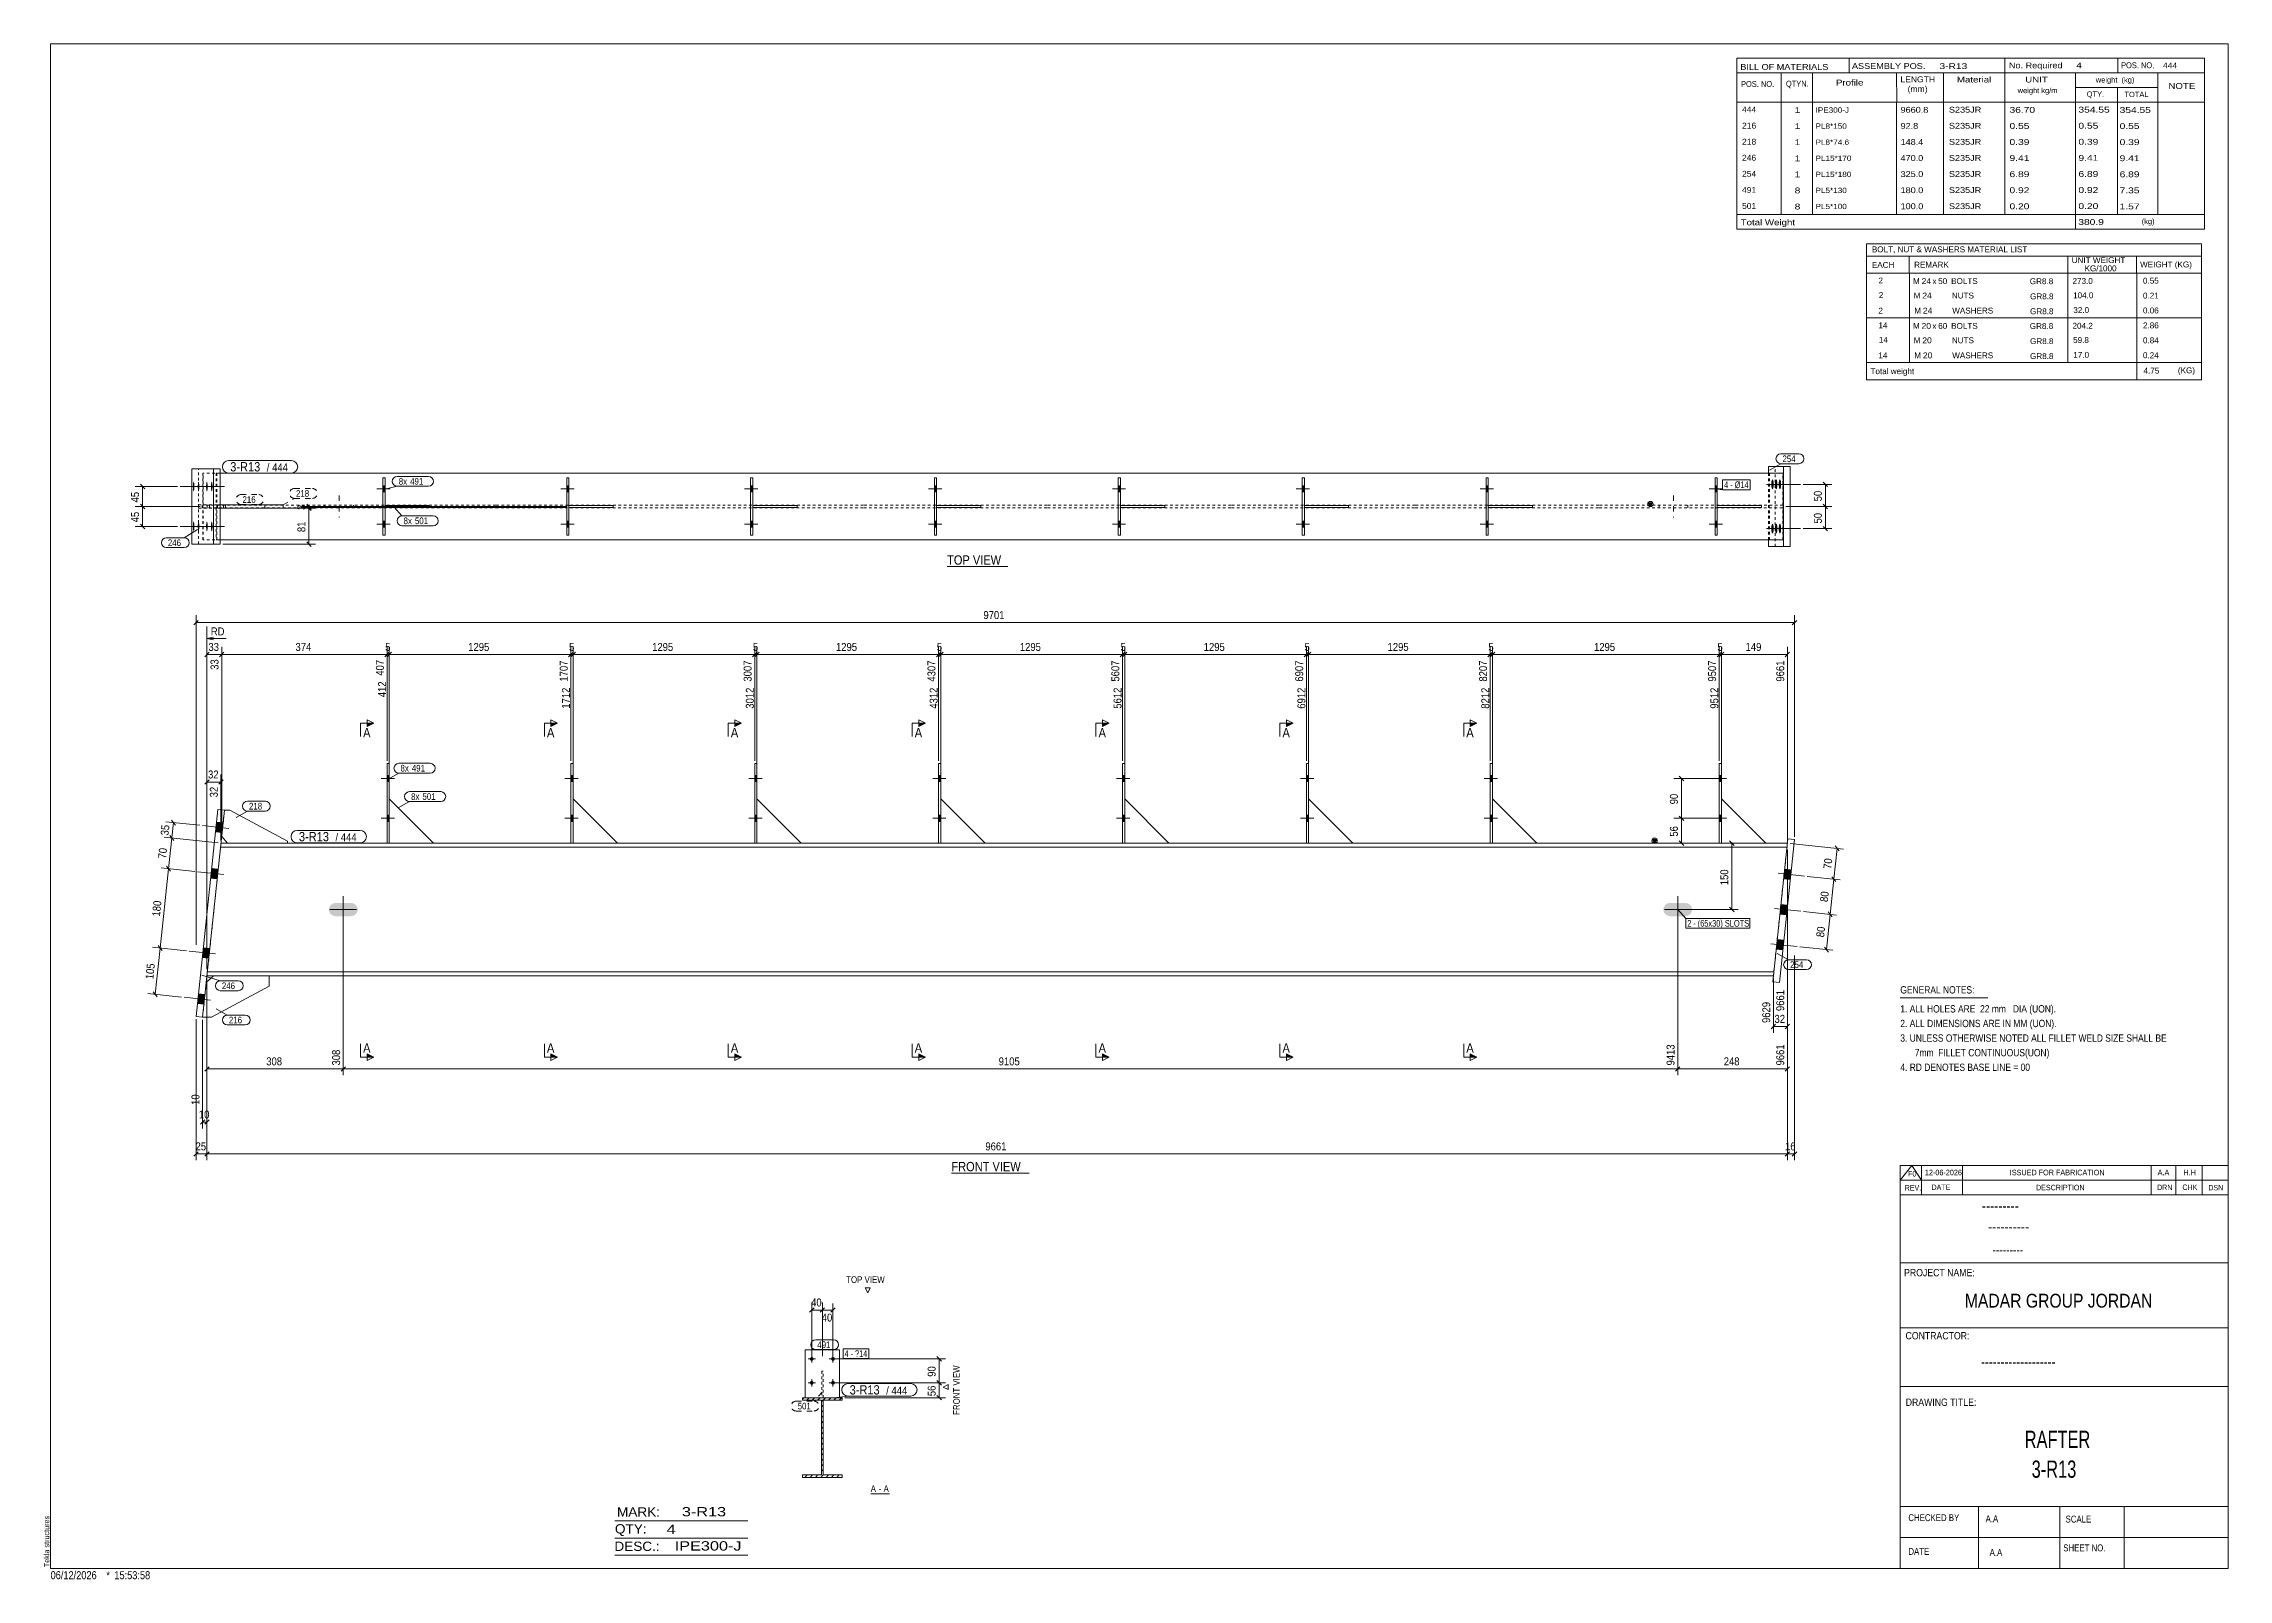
# Model space of a CAD drawing. Header units: millimetres. Extents: x 2 to 825, y 1 to 579.
import ezdxf

# ---------------------------------------------------------------- set-up
doc = ezdxf.new("R2010")
doc.units = ezdxf.units.MM
for name, pattern in [('XKITLINE00', [0]), ('XKITLINE01', [4, 1, -1, 1, -1]), ('XKITLINE02', [4, 2, -2])]:
    doc.linetypes.add(name, pattern=pattern)
for name, color, linetype, lineweight in [('Bolt', 3, 'Continuous', 0), ('BoltMark', 7, 'Continuous', 0), ('Dimensions', 7, 'Continuous', 0), ('DrawingSheet', 5, 'Continuous', 0), ('OtherObjectType', 7, 'Continuous', 0), ('Part', 2, 'Continuous', 0), ('PartMark', 7, 'Continuous', 0), ('Section', 6, 'Continuous', 0)]:
    doc.layers.add(name, color=color, linetype=linetype, lineweight=lineweight)
doc.styles.add('@ARIAL_UNICODE_MS_BOLD', font='ARIAL.TTF')
doc.styles.add('ARIAL', font='ARIAL.TTF')
doc.styles.add('ARIAL_NARROW', font='ARIALN.TTF')
doc.styles.add('COMIC_SANS_MS_BOLD', font='COMICBD.TTF')
doc.styles.add('SWIS721_EX_BT', font='ARIAL.TTF')
doc.styles.add('SWISSE', font='ARIAL.TTF')

# ---------------------------------------------------------------- blocks, each defined once
blk = doc.blocks.new('*A1')
at = {"layer": 'Part', "color": 7, "linetype": 'XKITLINE00', "lineweight": 0}
for p, q in [((288.1, 68.77), (288.65, 69.32)), ((289.77, 68.42), (290.67, 69.32)), ((291.79, 68.42), (292.69, 69.32)), ((293.81, 68.42), (294.71, 69.32)), ((295.27, 67.86), (296.73, 69.32)), ((295.27, 65.84), (295.92, 66.49)), ((297.85, 68.42), (298.75, 69.32)), ((299.87, 68.42), (300.77, 69.32)), ((301.89, 68.42), (302.79, 69.32)), ((295.27, 63.82), (295.92, 64.47)), ((295.27, 61.8), (295.92, 62.45)), ((295.27, 59.78), (295.92, 60.43)), ((295.27, 57.76), (295.92, 58.41)), ((295.27, 55.74), (295.92, 56.39)), ((295.27, 53.72), (295.92, 54.37)), ((295.27, 51.7), (295.92, 52.35)), ((295.27, 49.68), (295.92, 50.33)), ((295.27, 47.66), (295.92, 48.31)), ((295.27, 45.64), (295.92, 46.29)), ((295.27, 43.62), (295.92, 44.27)), ((295.27, 41.6), (295.92, 42.25)), ((288.95, 39.32), (289.85, 40.22)), ((290.97, 39.32), (291.87, 40.22)), ((293, 39.32), (293.9, 40.22)), ((295.02, 39.32), (295.92, 40.23)), ((297.04, 39.32), (297.94, 40.22)), ((299.06, 39.32), (299.96, 40.22)), ((301.08, 39.32), (301.98, 40.22)), ((303.1, 39.32), (303.1, 39.32)), ((303.1, 39.32), (303.1, 39.32))]:
    blk.add_line(p, q, dxfattribs=at)
blk = doc.blocks.new('*A2')
at = {"layer": 'Bolt'}
for points in [[(109.97, 252.12), (109.78, 253.07), (109.97, 254.03), (110.51, 254.84), (111.33, 255.38), (112.28, 255.57), (118.12, 255.57), (119.07, 255.38), (119.88, 254.84), (120.43, 254.03), (120.62, 253.07), (120.43, 252.12), (119.88, 251.3), (119.07, 250.76), (118.12, 250.57), (112.28, 250.57), (111.33, 250.76), (110.51, 251.3)], [(612.46, 252.12), (612.26, 253.07), (612.46, 254.03), (613, 254.84), (613.81, 255.38), (614.76, 255.57), (620.6, 255.57), (621.56, 255.38), (622.37, 254.84), (622.91, 254.03), (623.1, 253.07), (622.91, 252.12), (622.37, 251.3), (621.56, 250.76), (620.6, 250.57), (614.76, 250.57), (613.81, 250.76), (613, 251.3)]]:
    blk.add_hatch(color=3, dxfattribs=at).paths.add_polyline_path(points, flags=17)
at = {"layer": 'Bolt', "color": 3, "linetype": 'XKITLINE00', "lineweight": 0}
for p, q in [((115.2, 248.07), (115.2, 258.07)), ((617.68, 248.07), (617.68, 258.07)), ((120.2, 253.07), (110.2, 253.07)), ((622.68, 253.07), (612.68, 253.07))]:
    blk.add_line(p, q, dxfattribs=at)
blk = doc.blocks.new('*A3')
at = {"layer": 'Bolt'}
for points in [[(270.15, 303.57), (270.98, 303.57), (270.98, 301.24), (270.15, 301.24)], [(270.15, 303.57), (270.98, 303.57), (270.98, 301.24), (270.15, 301.24)], [(270.15, 288.57), (270.98, 288.57), (270.98, 286.24), (270.15, 286.24)], [(270.15, 288.57), (270.98, 288.57), (270.98, 286.24), (270.15, 286.24)]]:
    blk.add_hatch(color=3, dxfattribs=at).paths.add_polyline_path(points, flags=17)
at = {"layer": 'Bolt', "color": 3, "linetype": 'XKITLINE00', "lineweight": 0}
for p, q in [((272.91, 302.41), (267.91, 302.41)), ((272.91, 302.41), (267.91, 302.41)), ((270.98, 303.57), (270.15, 303.57)), ((270.98, 303.57), (270.15, 303.57)), ((270.98, 301.24), (270.15, 301.24)), ((270.98, 301.24), (270.15, 301.24)), ((270.98, 288.57), (270.15, 288.57)), ((270.98, 288.57), (270.15, 288.57)), ((272.91, 287.41), (267.91, 287.41)), ((272.91, 287.41), (267.91, 287.41)), ((270.98, 286.24), (270.15, 286.24)), ((270.98, 286.24), (270.15, 286.24))]:
    blk.add_line(p, q, dxfattribs=at)
blk = doc.blocks.new('*A4')
at = {"layer": 'Bolt'}
for points in [[(200.91, 303.57), (201.75, 303.57), (201.75, 301.24), (200.91, 301.24)], [(200.91, 303.57), (201.75, 303.57), (201.75, 301.24), (200.91, 301.24)], [(200.91, 288.57), (201.75, 288.57), (201.75, 286.24), (200.91, 286.24)], [(200.91, 288.57), (201.75, 288.57), (201.75, 286.24), (200.91, 286.24)]]:
    blk.add_hatch(color=3, dxfattribs=at).paths.add_polyline_path(points, flags=17)
at = {"layer": 'Bolt', "color": 3, "linetype": 'XKITLINE00', "lineweight": 0}
for p, q in [((203.68, 302.41), (198.68, 302.41)), ((203.68, 302.41), (198.68, 302.41)), ((201.75, 303.57), (200.91, 303.57)), ((201.75, 303.57), (200.91, 303.57)), ((201.75, 301.24), (200.91, 301.24)), ((201.75, 301.24), (200.91, 301.24)), ((201.75, 288.57), (200.91, 288.57)), ((201.75, 288.57), (200.91, 288.57)), ((203.68, 287.41), (198.68, 287.41)), ((203.68, 287.41), (198.68, 287.41)), ((201.75, 286.24), (200.91, 286.24)), ((201.75, 286.24), (200.91, 286.24))]:
    blk.add_line(p, q, dxfattribs=at)
blk = doc.blocks.new('*A5')
at = {"layer": 'Bolt'}
for points in [[(477.85, 303.57), (478.68, 303.57), (478.68, 301.24), (477.85, 301.24)], [(477.85, 303.57), (478.68, 303.57), (478.68, 301.24), (477.85, 301.24)], [(477.85, 288.57), (478.68, 288.57), (478.68, 286.24), (477.85, 286.24)], [(477.85, 288.57), (478.68, 288.57), (478.68, 286.24), (477.85, 286.24)]]:
    blk.add_hatch(color=3, dxfattribs=at).paths.add_polyline_path(points, flags=17)
at = {"layer": 'Bolt', "color": 3, "linetype": 'XKITLINE00', "lineweight": 0}
for p, q in [((480.61, 302.41), (475.61, 302.41)), ((480.61, 302.41), (475.61, 302.41)), ((478.68, 303.57), (477.85, 303.57)), ((478.68, 303.57), (477.85, 303.57)), ((478.68, 301.24), (477.85, 301.24)), ((478.68, 301.24), (477.85, 301.24)), ((478.68, 288.57), (477.85, 288.57)), ((478.68, 288.57), (477.85, 288.57)), ((480.61, 287.41), (475.61, 287.41)), ((480.61, 287.41), (475.61, 287.41)), ((478.68, 286.24), (477.85, 286.24)), ((478.68, 286.24), (477.85, 286.24))]:
    blk.add_line(p, q, dxfattribs=at)
blk = doc.blocks.new('*A6')
at = {"layer": 'Bolt'}
for points in [[(339.38, 303.57), (340.21, 303.57), (340.21, 301.24), (339.38, 301.24)], [(339.38, 303.57), (340.21, 303.57), (340.21, 301.24), (339.38, 301.24)], [(339.38, 288.57), (340.21, 288.57), (340.21, 286.24), (339.38, 286.24)], [(339.38, 288.57), (340.21, 288.57), (340.21, 286.24), (339.38, 286.24)]]:
    blk.add_hatch(color=3, dxfattribs=at).paths.add_polyline_path(points, flags=17)
at = {"layer": 'Bolt', "color": 3, "linetype": 'XKITLINE00', "lineweight": 0}
for p, q in [((342.15, 302.41), (337.15, 302.41)), ((342.15, 302.41), (337.15, 302.41)), ((340.21, 303.57), (339.38, 303.57)), ((340.21, 303.57), (339.38, 303.57)), ((340.21, 301.24), (339.38, 301.24)), ((340.21, 301.24), (339.38, 301.24)), ((340.21, 288.57), (339.38, 288.57)), ((340.21, 288.57), (339.38, 288.57)), ((342.15, 287.41), (337.15, 287.41)), ((342.15, 287.41), (337.15, 287.41)), ((340.21, 286.24), (339.38, 286.24)), ((340.21, 286.24), (339.38, 286.24))]:
    blk.add_line(p, q, dxfattribs=at)
blk = doc.blocks.new('*A7')
at = {"layer": 'Bolt'}
for points in [[(633.33, 303.57), (634.16, 303.57), (634.16, 301.24), (633.33, 301.24)], [(633.33, 303.57), (634.16, 303.57), (634.16, 301.24), (633.33, 301.24)], [(633.33, 288.57), (634.16, 288.57), (634.16, 286.24), (633.33, 286.24)], [(633.33, 288.57), (634.16, 288.57), (634.16, 286.24), (633.33, 286.24)]]:
    blk.add_hatch(color=3, dxfattribs=at).paths.add_polyline_path(points, flags=17)
at = {"layer": 'Bolt', "color": 3, "linetype": 'XKITLINE00', "lineweight": 0}
for p, q in [((636.1, 302.41), (631.1, 302.41)), ((636.1, 302.41), (631.1, 302.41)), ((634.16, 303.57), (633.33, 303.57)), ((634.16, 303.57), (633.33, 303.57)), ((634.16, 301.24), (633.33, 301.24)), ((634.16, 301.24), (633.33, 301.24)), ((634.16, 288.57), (633.33, 288.57)), ((634.16, 288.57), (633.33, 288.57)), ((636.1, 287.41), (631.1, 287.41)), ((636.1, 287.41), (631.1, 287.41)), ((634.16, 286.24), (633.33, 286.24)), ((634.16, 286.24), (633.33, 286.24))]:
    blk.add_line(p, q, dxfattribs=at)
blk = doc.blocks.new('*A8')
at = {"layer": 'Bolt'}
for points in [[(408.61, 303.57), (409.45, 303.57), (409.45, 301.24), (408.61, 301.24)], [(408.61, 303.57), (409.45, 303.57), (409.45, 301.24), (408.61, 301.24)], [(408.61, 288.57), (409.45, 288.57), (409.45, 286.24), (408.61, 286.24)], [(408.61, 288.57), (409.45, 288.57), (409.45, 286.24), (408.61, 286.24)]]:
    blk.add_hatch(color=3, dxfattribs=at).paths.add_polyline_path(points, flags=17)
at = {"layer": 'Bolt', "color": 3, "linetype": 'XKITLINE00', "lineweight": 0}
for p, q in [((411.38, 302.41), (406.38, 302.41)), ((411.38, 302.41), (406.38, 302.41)), ((409.45, 303.57), (408.61, 303.57)), ((409.45, 303.57), (408.61, 303.57)), ((409.45, 301.24), (408.61, 301.24)), ((409.45, 301.24), (408.61, 301.24)), ((409.45, 288.57), (408.61, 288.57)), ((409.45, 288.57), (408.61, 288.57)), ((411.38, 287.41), (406.38, 287.41)), ((411.38, 287.41), (406.38, 287.41)), ((409.45, 286.24), (408.61, 286.24)), ((409.45, 286.24), (408.61, 286.24))]:
    blk.add_line(p, q, dxfattribs=at)
blk = doc.blocks.new('*A9')
at = {"layer": 'Bolt'}
for points in [[(131.68, 303.57), (132.51, 303.57), (132.51, 301.24), (131.68, 301.24)], [(131.68, 303.57), (132.51, 303.57), (132.51, 301.24), (131.68, 301.24)], [(131.68, 288.57), (132.51, 288.57), (132.51, 286.24), (131.68, 286.24)], [(131.68, 288.57), (132.51, 288.57), (132.51, 286.24), (131.68, 286.24)]]:
    blk.add_hatch(color=3, dxfattribs=at).paths.add_polyline_path(points, flags=17)
at = {"layer": 'Bolt', "color": 3, "linetype": 'XKITLINE00', "lineweight": 0}
for p, q in [((134.45, 302.41), (129.45, 302.41)), ((134.45, 302.41), (129.45, 302.41)), ((132.51, 303.57), (131.68, 303.57)), ((132.51, 303.57), (131.68, 303.57)), ((132.51, 301.24), (131.68, 301.24)), ((132.51, 301.24), (131.68, 301.24)), ((132.51, 288.57), (131.68, 288.57)), ((132.51, 288.57), (131.68, 288.57)), ((134.45, 287.41), (129.45, 287.41)), ((134.45, 287.41), (129.45, 287.41)), ((132.51, 286.24), (131.68, 286.24)), ((132.51, 286.24), (131.68, 286.24))]:
    blk.add_line(p, q, dxfattribs=at)
blk = doc.blocks.new('*A10')
at = {"layer": 'Bolt'}
for points in [[(660.05, 264.38), (657.57, 264.65), (657.95, 268.29), (660.44, 268.03)], [(660.05, 264.38), (657.57, 264.65), (657.95, 268.29), (660.44, 268.03)], [(658.66, 251.12), (656.17, 251.39), (656.55, 255.03), (659.04, 254.77)], [(658.66, 251.12), (656.17, 251.39), (656.55, 255.03), (659.04, 254.77)], [(657.26, 237.86), (654.77, 238.13), (655.16, 241.77), (657.64, 241.51)], [(657.26, 237.86), (654.77, 238.13), (655.16, 241.77), (657.64, 241.51)]]:
    blk.add_hatch(color=3, dxfattribs=at).paths.add_polyline_path(points, flags=17)
at = {"layer": 'Bolt', "color": 3, "linetype": 'XKITLINE00', "lineweight": 0}
for p, q in [((665.47, 265.66), (655.52, 266.71)), ((665.47, 265.66), (655.52, 266.71)), ((660.05, 264.38), (657.57, 264.65)), ((660.05, 264.38), (657.57, 264.65)), ((660.44, 268.03), (657.95, 268.29)), ((660.44, 268.03), (657.95, 268.29)), ((659.04, 254.77), (656.55, 255.03)), ((659.04, 254.77), (656.55, 255.03)), ((664.07, 252.4), (654.12, 253.45)), ((664.07, 252.4), (654.12, 253.45)), ((658.66, 251.12), (656.17, 251.39)), ((658.66, 251.12), (656.17, 251.39)), ((662.67, 239.14), (652.73, 240.19)), ((662.67, 239.14), (652.73, 240.19)), ((657.64, 241.51), (655.16, 241.77)), ((657.64, 241.51), (655.16, 241.77)), ((657.26, 237.86), (654.77, 238.13)), ((657.26, 237.86), (654.77, 238.13))]:
    blk.add_line(p, q, dxfattribs=at)
blk = doc.blocks.new('*A11')
at = {"layer": 'Bolt'}
for points in [[(547.08, 303.57), (547.91, 303.57), (547.91, 301.24), (547.08, 301.24)], [(547.08, 303.57), (547.91, 303.57), (547.91, 301.24), (547.08, 301.24)], [(547.08, 288.57), (547.91, 288.57), (547.91, 286.24), (547.08, 286.24)], [(547.08, 288.57), (547.91, 288.57), (547.91, 286.24), (547.08, 286.24)]]:
    blk.add_hatch(color=3, dxfattribs=at).paths.add_polyline_path(points, flags=17)
at = {"layer": 'Bolt', "color": 3, "linetype": 'XKITLINE00', "lineweight": 0}
for p, q in [((549.85, 302.41), (544.85, 302.41)), ((549.85, 302.41), (544.85, 302.41)), ((547.91, 303.57), (547.08, 303.57)), ((547.91, 303.57), (547.08, 303.57)), ((547.91, 301.24), (547.08, 301.24)), ((547.91, 301.24), (547.08, 301.24)), ((547.91, 288.57), (547.08, 288.57)), ((547.91, 288.57), (547.08, 288.57)), ((549.85, 287.41), (544.85, 287.41)), ((549.85, 287.41), (544.85, 287.41)), ((547.91, 286.24), (547.08, 286.24)), ((547.91, 286.24), (547.08, 286.24))]:
    blk.add_line(p, q, dxfattribs=at)
blk = doc.blocks.new('*A12')
at = {"layer": 'Bolt'}
for points in [[(69.57, 282.05), (67.08, 282.31), (67.47, 285.96), (69.95, 285.7)], [(69.57, 282.05), (67.08, 282.31), (67.47, 285.96), (69.95, 285.7)], [(67.73, 264.65), (65.25, 264.91), (65.63, 268.56), (68.12, 268.29)], [(67.73, 264.65), (65.25, 264.91), (65.63, 268.56), (68.12, 268.29)], [(64.59, 234.81), (62.1, 235.07), (62.48, 238.72), (64.97, 238.46)], [(64.59, 234.81), (62.1, 235.07), (62.48, 238.72), (64.97, 238.46)], [(62.75, 217.41), (60.26, 217.67), (60.65, 221.32), (63.13, 221.05)], [(62.75, 217.41), (60.26, 217.67), (60.65, 221.32), (63.13, 221.05)]]:
    blk.add_hatch(color=3, dxfattribs=at).paths.add_polyline_path(points, flags=17)
at = {"layer": 'Bolt', "color": 3, "linetype": 'XKITLINE00', "lineweight": 0}
for p, q in [((62.14, 284.68), (72.08, 283.63)), ((62.14, 284.68), (72.08, 283.63)), ((67.08, 282.31), (69.57, 282.05)), ((67.08, 282.31), (69.57, 282.05)), ((67.47, 285.96), (69.95, 285.7)), ((67.47, 285.96), (69.95, 285.7)), ((60.3, 267.27), (70.24, 266.22)), ((60.3, 267.27), (70.24, 266.22)), ((65.25, 264.91), (67.73, 264.65)), ((65.25, 264.91), (67.73, 264.65)), ((65.63, 268.56), (68.12, 268.29)), ((65.63, 268.56), (68.12, 268.29)), ((62.48, 238.72), (64.97, 238.46)), ((62.48, 238.72), (64.97, 238.46)), ((57.15, 237.44), (67.1, 236.39)), ((57.15, 237.44), (67.1, 236.39)), ((62.1, 235.07), (64.59, 234.81)), ((62.1, 235.07), (64.59, 234.81)), ((55.32, 220.04), (65.26, 218.99)), ((55.32, 220.04), (65.26, 218.99)), ((60.26, 217.67), (62.75, 217.41)), ((60.26, 217.67), (62.75, 217.41)), ((60.65, 221.32), (63.13, 221.05)), ((60.65, 221.32), (63.13, 221.05))]:
    blk.add_line(p, q, dxfattribs=at)
blk = doc.blocks.new('*A13')
at = {"layer": 'Part'}
blk.add_hatch(color=2, dxfattribs=at).paths.add_polyline_path([(608.18, 279.47), (609.78, 279.47), (608.98, 278.07)], flags=17)
at = {"layer": 'Part', "color": 7, "linetype": 'XKITLINE01', "lineweight": 0}
for p, q in [((69.15, 278.07), (63.87, 228.07)), ((653.71, 228.07), (658.98, 278.07))]:
    blk.add_line(p, q, dxfattribs=at)
at = {"layer": 'Part', "color": 2, "linetype": 'XKITLINE00', "lineweight": 0}
for p, q in [((174.18, 276.57), (68.99, 276.57)), ((174.18, 278.07), (69.15, 278.07)), ((243.41, 278.07), (174.28, 278.07)), ((243.41, 276.57), (174.28, 276.57)), ((312.65, 278.07), (243.51, 278.07)), ((312.65, 276.57), (243.51, 276.57)), ((381.88, 278.07), (312.75, 278.07)), ((381.88, 276.57), (312.75, 276.57)), ((451.11, 278.07), (381.98, 278.07)), ((451.11, 276.57), (381.98, 276.57)), ((520.35, 278.07), (451.21, 278.07)), ((520.35, 276.57), (451.21, 276.57)), ((589.58, 278.07), (520.45, 278.07)), ((589.58, 276.57), (520.45, 276.57)), ((658.98, 278.07), (589.68, 278.07)), ((658.83, 276.57), (589.68, 276.57)), ((608.98, 278.07), (608.18, 279.47)), ((608.18, 279.47), (609.78, 279.47)), ((609.78, 279.47), (608.98, 278.07)), ((63.87, 228.07), (174.18, 228.07)), ((174.18, 229.57), (64.03, 229.57)), ((243.41, 229.57), (174.28, 229.57)), ((174.28, 228.07), (243.41, 228.07)), ((312.65, 229.57), (243.51, 229.57)), ((243.51, 228.07), (312.65, 228.07)), ((381.88, 229.57), (312.75, 229.57)), ((312.75, 228.07), (381.88, 228.07)), ((451.11, 229.57), (381.98, 229.57)), ((381.98, 228.07), (451.11, 228.07)), ((520.35, 229.57), (451.21, 229.57)), ((451.21, 228.07), (520.35, 228.07)), ((589.58, 229.57), (520.45, 229.57)), ((520.45, 228.07), (589.58, 228.07)), ((653.87, 229.57), (589.68, 229.57)), ((589.68, 228.07), (653.71, 228.07))]:
    blk.add_line(p, q, dxfattribs=at)
blk.add_circle((608.98, 278.97), 1, dxfattribs=at)
blk = doc.blocks.new('*A14')
at = {"layer": 'Part', "color": 2, "linetype": 'XKITLINE00', "lineweight": 0}
for p, q in [((270.15, 308.07), (270.98, 308.07)), ((270.15, 308.07), (270.15, 278.07)), ((270.98, 308.07), (270.98, 278.07))]:
    blk.add_line(p, q, dxfattribs=at)
at = {"layer": 'Part', "color": 7, "linetype": 'XKITLINE01', "lineweight": 0}
blk.add_line((270.98, 278.07), (270.15, 278.07), dxfattribs=at)
blk = doc.blocks.new('*A15')
at = {"layer": 'Part', "color": 2, "linetype": 'XKITLINE00', "lineweight": 0}
blk.add_line((287.65, 278.07), (270.98, 294.74), dxfattribs=at)
at = {"layer": 'Part', "color": 7, "linetype": 'XKITLINE01', "lineweight": 0}
for p, q in [((270.98, 294.74), (270.98, 278.07)), ((270.98, 278.07), (287.65, 278.07))]:
    blk.add_line(p, q, dxfattribs=at)
blk = doc.blocks.new('*A16')
at = {"layer": 'Part', "color": 2, "linetype": 'XKITLINE00', "lineweight": 0}
for p, q in [((200.91, 308.07), (201.75, 308.07)), ((200.91, 308.07), (200.91, 278.07)), ((201.75, 308.07), (201.75, 278.07))]:
    blk.add_line(p, q, dxfattribs=at)
at = {"layer": 'Part', "color": 7, "linetype": 'XKITLINE01', "lineweight": 0}
blk.add_line((201.75, 278.07), (200.91, 278.07), dxfattribs=at)
blk = doc.blocks.new('*A17')
at = {"layer": 'Part', "color": 2, "linetype": 'XKITLINE00', "lineweight": 0}
blk.add_line((218.41, 278.07), (201.75, 294.74), dxfattribs=at)
at = {"layer": 'Part', "color": 7, "linetype": 'XKITLINE01', "lineweight": 0}
for p, q in [((201.75, 294.74), (201.75, 278.07)), ((201.75, 278.07), (218.41, 278.07))]:
    blk.add_line(p, q, dxfattribs=at)
blk = doc.blocks.new('*A18')
at = {"layer": 'Part', "color": 2, "linetype": 'XKITLINE00', "lineweight": 0}
for p, q in [((477.85, 308.07), (478.68, 308.07)), ((477.85, 308.07), (477.85, 278.07)), ((478.68, 308.07), (478.68, 278.07))]:
    blk.add_line(p, q, dxfattribs=at)
at = {"layer": 'Part', "color": 7, "linetype": 'XKITLINE01', "lineweight": 0}
blk.add_line((478.68, 278.07), (477.85, 278.07), dxfattribs=at)
blk = doc.blocks.new('*A19')
at = {"layer": 'Part', "color": 2, "linetype": 'XKITLINE00', "lineweight": 0}
blk.add_line((495.35, 278.07), (478.68, 294.74), dxfattribs=at)
at = {"layer": 'Part', "color": 7, "linetype": 'XKITLINE01', "lineweight": 0}
for p, q in [((478.68, 294.74), (478.68, 278.07)), ((478.68, 278.07), (495.35, 278.07))]:
    blk.add_line(p, q, dxfattribs=at)
blk = doc.blocks.new('*A20')
at = {"layer": 'Part', "color": 2, "linetype": 'XKITLINE00', "lineweight": 0}
for p, q in [((339.38, 308.07), (340.21, 308.07)), ((339.38, 308.07), (339.38, 278.07)), ((340.21, 308.07), (340.21, 278.07))]:
    blk.add_line(p, q, dxfattribs=at)
at = {"layer": 'Part', "color": 7, "linetype": 'XKITLINE01', "lineweight": 0}
blk.add_line((340.21, 278.07), (339.38, 278.07), dxfattribs=at)
blk = doc.blocks.new('*A21')
at = {"layer": 'Part', "color": 2, "linetype": 'XKITLINE00', "lineweight": 0}
blk.add_line((356.88, 278.07), (340.21, 294.74), dxfattribs=at)
at = {"layer": 'Part', "color": 7, "linetype": 'XKITLINE01', "lineweight": 0}
for p, q in [((340.21, 294.74), (340.21, 278.07)), ((340.21, 278.07), (356.88, 278.07))]:
    blk.add_line(p, q, dxfattribs=at)
blk = doc.blocks.new('*A22')
at = {"layer": 'Part', "color": 2, "linetype": 'XKITLINE00', "lineweight": 0}
for p, q in [((634.16, 308.07), (633.33, 308.07)), ((633.33, 308.07), (633.33, 278.07)), ((634.16, 278.07), (634.16, 308.07))]:
    blk.add_line(p, q, dxfattribs=at)
at = {"layer": 'Part', "color": 7, "linetype": 'XKITLINE01', "lineweight": 0}
blk.add_line((633.33, 278.07), (634.16, 278.07), dxfattribs=at)
blk = doc.blocks.new('*A23')
at = {"layer": 'Part', "color": 2, "linetype": 'XKITLINE00', "lineweight": 0}
blk.add_line((650.83, 278.07), (634.16, 294.74), dxfattribs=at)
at = {"layer": 'Part', "color": 7, "linetype": 'XKITLINE01', "lineweight": 0}
for p, q in [((634.16, 294.74), (634.16, 278.07)), ((634.16, 278.07), (650.83, 278.07))]:
    blk.add_line(p, q, dxfattribs=at)
blk = doc.blocks.new('*A24')
at = {"layer": 'Part', "color": 2, "linetype": 'XKITLINE00', "lineweight": 0}
for p, q in [((408.61, 308.07), (409.45, 308.07)), ((408.61, 308.07), (408.61, 278.07)), ((409.45, 308.07), (409.45, 278.07))]:
    blk.add_line(p, q, dxfattribs=at)
at = {"layer": 'Part', "color": 7, "linetype": 'XKITLINE01', "lineweight": 0}
blk.add_line((409.45, 278.07), (408.61, 278.07), dxfattribs=at)
blk = doc.blocks.new('*A25')
at = {"layer": 'Part', "color": 2, "linetype": 'XKITLINE00', "lineweight": 0}
blk.add_line((426.11, 278.07), (409.45, 294.74), dxfattribs=at)
at = {"layer": 'Part', "color": 7, "linetype": 'XKITLINE01', "lineweight": 0}
for p, q in [((409.45, 294.74), (409.45, 278.07)), ((409.45, 278.07), (426.11, 278.07))]:
    blk.add_line(p, q, dxfattribs=at)
blk = doc.blocks.new('*A26')
at = {"layer": 'Part', "color": 2, "linetype": 'XKITLINE00', "lineweight": 0}
blk.add_line((149.18, 278.07), (132.51, 294.74), dxfattribs=at)
at = {"layer": 'Part', "color": 7, "linetype": 'XKITLINE01', "lineweight": 0}
for p, q in [((132.51, 294.74), (132.51, 278.07)), ((132.51, 278.07), (149.18, 278.07))]:
    blk.add_line(p, q, dxfattribs=at)
blk = doc.blocks.new('*A27')
at = {"layer": 'Part', "color": 2, "linetype": 'XKITLINE00', "lineweight": 0}
for p, q in [((131.68, 308.07), (132.51, 308.07)), ((131.68, 308.07), (131.68, 278.07)), ((132.51, 308.07), (132.51, 278.07))]:
    blk.add_line(p, q, dxfattribs=at)
at = {"layer": 'Part', "color": 7, "linetype": 'XKITLINE01', "lineweight": 0}
blk.add_line((132.51, 278.07), (131.68, 278.07), dxfattribs=at)
blk = doc.blocks.new('*A28')
at = {"layer": 'Part', "color": 2, "linetype": 'XKITLINE00', "lineweight": 0}
for p, q in [((659.16, 279.73), (653.48, 225.86)), ((661.64, 279.47), (659.16, 279.73)), ((655.96, 225.6), (661.64, 279.47)), ((653.48, 225.86), (655.96, 225.6))]:
    blk.add_line(p, q, dxfattribs=at)
blk = doc.blocks.new('*A29')
at = {"layer": 'Part', "color": 2, "linetype": 'XKITLINE00', "lineweight": 0}
blk.add_line((564.58, 278.07), (547.91, 294.74), dxfattribs=at)
at = {"layer": 'Part', "color": 7, "linetype": 'XKITLINE01', "lineweight": 0}
for p, q in [((547.91, 294.74), (547.91, 278.07)), ((547.91, 278.07), (564.58, 278.07))]:
    blk.add_line(p, q, dxfattribs=at)
blk = doc.blocks.new('*A30')
at = {"layer": 'Part', "color": 2, "linetype": 'XKITLINE00', "lineweight": 0}
for p, q in [((547.08, 308.07), (547.91, 308.07)), ((547.08, 308.07), (547.08, 278.07)), ((547.91, 308.07), (547.91, 278.07))]:
    blk.add_line(p, q, dxfattribs=at)
at = {"layer": 'Part', "color": 7, "linetype": 'XKITLINE01', "lineweight": 0}
blk.add_line((547.91, 278.07), (547.08, 278.07), dxfattribs=at)
blk = doc.blocks.new('*A31')
at = {"layer": 'Part', "color": 2, "linetype": 'XKITLINE00', "lineweight": 0}
for p, q in [((59.76, 212.86), (67.97, 290.77)), ((70.46, 290.5), (62.24, 212.6)), ((70.46, 290.5), (67.97, 290.77)), ((62.24, 212.6), (59.76, 212.86))]:
    blk.add_line(p, q, dxfattribs=at)
blk = doc.blocks.new('*A32')
at = {"layer": 'Part', "color": 7, "linetype": 'XKITLINE01', "lineweight": 0}
for p, q in [((70.46, 290.5), (69.41, 280.56)), ((71.65, 278.07), (94.15, 278.07))]:
    blk.add_line(p, q, dxfattribs=at)
at = {"layer": 'Part', "color": 2, "linetype": 'XKITLINE00', "lineweight": 0}
for p, q in [((72.48, 290.5), (70.46, 290.5)), ((94.15, 278.84), (72.48, 290.5)), ((69.41, 280.56), (71.65, 278.07)), ((94.15, 278.07), (94.15, 278.84))]:
    blk.add_line(p, q, dxfattribs=at)
blk = doc.blocks.new('*A33')
at = {"layer": 'Part', "color": 7, "linetype": 'XKITLINE01', "lineweight": 0}
for p, q in [((62.24, 212.6), (63.61, 225.59)), ((66.37, 228.07), (87.24, 228.07))]:
    blk.add_line(p, q, dxfattribs=at)
at = {"layer": 'Part', "color": 2, "linetype": 'XKITLINE00', "lineweight": 0}
for p, q in [((63.61, 225.59), (66.37, 228.07)), ((87.24, 224.27), (65.58, 212.6)), ((87.24, 228.07), (87.24, 224.27)), ((65.58, 212.6), (62.24, 212.6))]:
    blk.add_line(p, q, dxfattribs=at)
blk = doc.blocks.new('*A34')
at = {"layer": 'Bolt', "color": 3, "linetype": 'XKITLINE02', "lineweight": 0}
for p, q in [((108.19, 405.34), (108.19, 404.25)), ((113.61, 408.96), (113.61, 400.63)), ((119.02, 405.34), (119.02, 404.25)), ((610.67, 405.34), (610.67, 404.25)), ((616.09, 408.96), (616.09, 400.63)), ((621.51, 405.34), (621.51, 404.25))]:
    blk.add_line(p, q, dxfattribs=at)
blk = doc.blocks.new('*A35')
at = {"layer": 'Bolt'}
for points in [[(268.56, 412.63), (269.39, 412.63), (269.39, 410.29), (268.56, 410.29)], [(268.56, 412.63), (269.39, 412.63), (269.39, 410.29), (268.56, 410.29)], [(268.56, 399.29), (269.39, 399.29), (269.39, 396.96), (268.56, 396.96)], [(268.56, 399.29), (269.39, 399.29), (269.39, 396.96), (268.56, 396.96)]]:
    blk.add_hatch(color=3, dxfattribs=at).paths.add_polyline_path(points, flags=17)
at = {"layer": 'Bolt', "color": 3, "linetype": 'XKITLINE00', "lineweight": 0}
for p, q in [((271.32, 411.46), (266.32, 411.46)), ((271.32, 411.46), (266.32, 411.46)), ((269.39, 412.63), (268.56, 412.63)), ((269.39, 412.63), (268.56, 412.63)), ((269.39, 410.29), (268.56, 410.29)), ((269.39, 410.29), (268.56, 410.29)), ((271.32, 398.13), (266.32, 398.13)), ((271.32, 398.13), (266.32, 398.13)), ((269.39, 399.29), (268.56, 399.29)), ((269.39, 399.29), (268.56, 399.29)), ((269.39, 396.96), (268.56, 396.96)), ((269.39, 396.96), (268.56, 396.96))]:
    blk.add_line(p, q, dxfattribs=at)
blk = doc.blocks.new('*A36')
at = {"layer": 'Bolt'}
for points in [[(199.32, 412.63), (200.16, 412.63), (200.16, 410.29), (199.32, 410.29)], [(199.32, 412.63), (200.16, 412.63), (200.16, 410.29), (199.32, 410.29)], [(199.32, 399.29), (200.16, 399.29), (200.16, 396.96), (199.32, 396.96)], [(199.32, 399.29), (200.16, 399.29), (200.16, 396.96), (199.32, 396.96)]]:
    blk.add_hatch(color=3, dxfattribs=at).paths.add_polyline_path(points, flags=17)
at = {"layer": 'Bolt', "color": 3, "linetype": 'XKITLINE00', "lineweight": 0}
for p, q in [((202.09, 411.46), (197.09, 411.46)), ((202.09, 411.46), (197.09, 411.46)), ((200.16, 412.63), (199.32, 412.63)), ((200.16, 412.63), (199.32, 412.63)), ((200.16, 410.29), (199.32, 410.29)), ((200.16, 410.29), (199.32, 410.29)), ((202.09, 398.13), (197.09, 398.13)), ((202.09, 398.13), (197.09, 398.13)), ((200.16, 399.29), (199.32, 399.29)), ((200.16, 399.29), (199.32, 399.29)), ((200.16, 396.96), (199.32, 396.96)), ((200.16, 396.96), (199.32, 396.96))]:
    blk.add_line(p, q, dxfattribs=at)
blk = doc.blocks.new('*A37')
at = {"layer": 'Bolt'}
for points in [[(476.26, 412.63), (477.09, 412.63), (477.09, 410.29), (476.26, 410.29)], [(476.26, 412.63), (477.09, 412.63), (477.09, 410.29), (476.26, 410.29)], [(476.26, 399.29), (477.09, 399.29), (477.09, 396.96), (476.26, 396.96)], [(476.26, 399.29), (477.09, 399.29), (477.09, 396.96), (476.26, 396.96)]]:
    blk.add_hatch(color=3, dxfattribs=at).paths.add_polyline_path(points, flags=17)
at = {"layer": 'Bolt', "color": 3, "linetype": 'XKITLINE00', "lineweight": 0}
for p, q in [((479.02, 411.46), (474.02, 411.46)), ((479.02, 411.46), (474.02, 411.46)), ((477.09, 412.63), (476.26, 412.63)), ((477.09, 412.63), (476.26, 412.63)), ((477.09, 410.29), (476.26, 410.29)), ((477.09, 410.29), (476.26, 410.29)), ((479.02, 398.13), (474.02, 398.13)), ((479.02, 398.13), (474.02, 398.13)), ((477.09, 399.29), (476.26, 399.29)), ((477.09, 399.29), (476.26, 399.29)), ((477.09, 396.96), (476.26, 396.96)), ((477.09, 396.96), (476.26, 396.96))]:
    blk.add_line(p, q, dxfattribs=at)
blk = doc.blocks.new('*A38')
at = {"layer": 'Bolt'}
for points in [[(337.79, 412.63), (338.62, 412.63), (338.62, 410.29), (337.79, 410.29)], [(337.79, 412.63), (338.62, 412.63), (338.62, 410.29), (337.79, 410.29)], [(337.79, 399.29), (338.62, 399.29), (338.62, 396.96), (337.79, 396.96)], [(337.79, 399.29), (338.62, 399.29), (338.62, 396.96), (337.79, 396.96)]]:
    blk.add_hatch(color=3, dxfattribs=at).paths.add_polyline_path(points, flags=17)
at = {"layer": 'Bolt', "color": 3, "linetype": 'XKITLINE00', "lineweight": 0}
for p, q in [((340.56, 411.46), (335.56, 411.46)), ((340.56, 411.46), (335.56, 411.46)), ((338.62, 412.63), (337.79, 412.63)), ((338.62, 412.63), (337.79, 412.63)), ((338.62, 410.29), (337.79, 410.29)), ((338.62, 410.29), (337.79, 410.29)), ((340.56, 398.13), (335.56, 398.13)), ((340.56, 398.13), (335.56, 398.13)), ((338.62, 399.29), (337.79, 399.29)), ((338.62, 399.29), (337.79, 399.29)), ((338.62, 396.96), (337.79, 396.96)), ((338.62, 396.96), (337.79, 396.96))]:
    blk.add_line(p, q, dxfattribs=at)
blk = doc.blocks.new('*A39')
at = {"layer": 'Bolt'}
for points in [[(631.74, 412.63), (632.57, 412.63), (632.57, 410.29), (631.74, 410.29)], [(631.74, 412.63), (632.57, 412.63), (632.57, 410.29), (631.74, 410.29)], [(631.74, 399.29), (632.57, 399.29), (632.57, 396.96), (631.74, 396.96)], [(631.74, 399.29), (632.57, 399.29), (632.57, 396.96), (631.74, 396.96)]]:
    blk.add_hatch(color=3, dxfattribs=at).paths.add_polyline_path(points, flags=17)
at = {"layer": 'Bolt', "color": 3, "linetype": 'XKITLINE00', "lineweight": 0}
for p, q in [((634.51, 411.46), (629.51, 411.46)), ((634.51, 411.46), (629.51, 411.46)), ((632.57, 412.63), (631.74, 412.63)), ((632.57, 412.63), (631.74, 412.63)), ((632.57, 410.29), (631.74, 410.29)), ((632.57, 410.29), (631.74, 410.29)), ((634.51, 398.13), (629.51, 398.13)), ((634.51, 398.13), (629.51, 398.13)), ((632.57, 399.29), (631.74, 399.29)), ((632.57, 399.29), (631.74, 399.29)), ((632.57, 396.96), (631.74, 396.96)), ((632.57, 396.96), (631.74, 396.96))]:
    blk.add_line(p, q, dxfattribs=at)
blk = doc.blocks.new('*A40')
at = {"layer": 'Bolt'}
for points in [[(407.02, 412.63), (407.86, 412.63), (407.86, 410.29), (407.02, 410.29)], [(407.02, 412.63), (407.86, 412.63), (407.86, 410.29), (407.02, 410.29)], [(407.02, 399.29), (407.86, 399.29), (407.86, 396.96), (407.02, 396.96)], [(407.02, 399.29), (407.86, 399.29), (407.86, 396.96), (407.02, 396.96)]]:
    blk.add_hatch(color=3, dxfattribs=at).paths.add_polyline_path(points, flags=17)
at = {"layer": 'Bolt', "color": 3, "linetype": 'XKITLINE00', "lineweight": 0}
for p, q in [((409.79, 411.46), (404.79, 411.46)), ((409.79, 411.46), (404.79, 411.46)), ((407.86, 412.63), (407.02, 412.63)), ((407.86, 412.63), (407.02, 412.63)), ((407.86, 410.29), (407.02, 410.29)), ((407.86, 410.29), (407.02, 410.29)), ((409.79, 398.13), (404.79, 398.13)), ((409.79, 398.13), (404.79, 398.13)), ((407.86, 399.29), (407.02, 399.29)), ((407.86, 399.29), (407.02, 399.29)), ((407.86, 396.96), (407.02, 396.96)), ((407.86, 396.96), (407.02, 396.96))]:
    blk.add_line(p, q, dxfattribs=at)
blk = doc.blocks.new('*A41')
at = {"layer": 'Bolt'}
for points in [[(130.09, 412.63), (130.92, 412.63), (130.92, 410.29), (130.09, 410.29)], [(130.09, 412.63), (130.92, 412.63), (130.92, 410.29), (130.09, 410.29)], [(130.09, 399.29), (130.92, 399.29), (130.92, 396.96), (130.09, 396.96)], [(130.09, 399.29), (130.92, 399.29), (130.92, 396.96), (130.09, 396.96)]]:
    blk.add_hatch(color=3, dxfattribs=at).paths.add_polyline_path(points, flags=17)
at = {"layer": 'Bolt', "color": 3, "linetype": 'XKITLINE00', "lineweight": 0}
for p, q in [((132.86, 411.46), (127.86, 411.46)), ((132.86, 411.46), (127.86, 411.46)), ((130.92, 412.63), (130.09, 412.63)), ((130.92, 412.63), (130.09, 412.63)), ((130.92, 410.29), (130.09, 410.29)), ((130.92, 410.29), (130.09, 410.29)), ((132.86, 398.13), (127.86, 398.13)), ((132.86, 398.13), (127.86, 398.13)), ((130.92, 399.29), (130.09, 399.29)), ((130.92, 399.29), (130.09, 399.29)), ((130.92, 396.96), (130.09, 396.96)), ((130.92, 396.96), (130.09, 396.96))]:
    blk.add_line(p, q, dxfattribs=at)
blk = doc.blocks.new('*A42')
at = {"layer": 'Bolt'}
for points in [[(653.84, 413.08), (653.84, 413.04), (653.84, 412.99), (653.84, 412.95), (653.84, 412.9), (653.84, 412.86), (653.84, 412.81), (653.84, 412.77), (653.83, 412.73), (653.83, 412.68), (653.83, 412.64), (653.82, 412.59), (653.82, 412.55), (653.82, 412.51), (653.81, 412.47), (653.81, 412.43), (653.8, 412.38), (653.8, 412.34), (653.79, 412.3), (653.79, 412.26), (653.78, 412.22), (653.78, 412.18), (653.77, 412.15), (653.77, 412.11), (653.76, 412.07), (653.75, 412.03), (653.74, 412), (653.74, 411.96), (653.73, 411.93), (653.72, 411.9), (653.71, 411.86), (653.71, 411.83), (653.7, 411.8), (653.69, 411.77), (653.68, 411.74), (653.67, 411.71), (653.66, 411.68), (653.65, 411.65), (653.64, 411.63), (653.63, 411.6), (653.62, 411.58), (653.61, 411.55), (653.6, 411.53), (653.59, 411.51), (653.58, 411.49), (653.57, 411.47), (653.56, 411.45), (653.55, 411.43), (653.54, 411.42), (653.53, 411.4), (653.52, 411.39), (653.51, 411.37), (653.5, 411.36), (653.49, 411.35), (653.47, 411.34), (653.46, 411.33), (653.45, 411.32), (653.44, 411.31), (653.43, 411.31), (653.42, 411.3), (653.41, 411.3), (653.39, 411.3), (653.38, 411.29), (653.37, 411.29), (653.36, 411.29), (653.35, 411.3), (653.34, 411.3), (653.32, 411.3), (653.31, 411.31), (653.3, 411.31), (653.29, 411.32), (653.28, 411.33), (653.27, 411.34), (653.26, 411.35), (653.24, 411.36), (653.23, 411.37), (653.22, 411.39), (653.21, 411.4), (653.2, 411.42), (653.19, 411.43), (653.18, 411.45), (653.17, 411.47), (653.16, 411.49), (653.15, 411.51), (653.14, 411.53), (653.13, 411.55), (653.12, 411.58), (653.11, 411.6), (653.1, 411.63), (653.09, 411.65), (653.08, 411.68), (653.07, 411.71), (653.06, 411.74), (653.05, 411.77), (653.04, 411.8), (653.04, 411.83), (653.03, 411.86), (653.02, 411.9), (653.01, 411.93), (653, 411.96), (653, 412), (652.99, 412.03), (652.98, 412.07), (652.98, 412.11), (652.97, 412.15), (652.96, 412.18), (652.96, 412.22), (652.95, 412.26), (652.95, 412.3), (652.94, 412.34), (652.94, 412.38), (652.93, 412.43), (652.93, 412.47), (652.93, 412.51), (652.92, 412.55), (652.92, 412.59), (652.91, 412.64), (652.91, 412.68), (652.91, 412.73), (652.91, 412.77), (652.9, 412.81), (652.9, 412.86), (652.9, 412.9), (652.9, 412.95), (652.9, 412.99), (652.9, 413.04), (652.9, 413.08), (652.9, 413.13), (652.9, 413.17), (652.9, 413.22), (652.9, 413.26), (652.9, 413.31), (652.9, 413.35), (652.9, 413.4), (652.9, 413.44), (652.91, 413.48), (652.91, 413.53), (652.91, 413.57), (652.91, 413.62), (652.92, 413.66), (652.92, 413.7), (652.93, 413.74), (652.93, 413.79), (652.93, 413.83), (652.94, 413.87), (652.94, 413.91), (652.95, 413.95), (652.95, 413.99), (652.96, 414.03), (652.96, 414.07), (652.97, 414.11), (652.98, 414.15), (652.98, 414.18), (652.99, 414.22), (653, 414.25), (653, 414.29), (653.01, 414.32), (653.02, 414.36), (653.03, 414.39), (653.04, 414.42), (653.04, 414.45), (653.05, 414.49), (653.06, 414.52), (653.07, 414.54), (653.08, 414.57), (653.09, 414.6), (653.1, 414.63), (653.11, 414.65), (653.12, 414.68), (653.13, 414.7), (653.14, 414.72), (653.15, 414.74), (653.16, 414.76), (653.17, 414.78), (653.18, 414.8), (653.19, 414.82), (653.2, 414.84), (653.21, 414.85), (653.22, 414.87), (653.23, 414.88), (653.24, 414.89), (653.26, 414.91), (653.27, 414.92), (653.28, 414.92), (653.29, 414.93), (653.3, 414.94), (653.31, 414.95), (653.32, 414.95), (653.34, 414.96), (653.35, 414.96), (653.36, 414.96), (653.37, 414.96), (653.38, 414.96), (653.39, 414.96), (653.41, 414.96), (653.42, 414.95), (653.43, 414.95), (653.44, 414.94), (653.45, 414.93), (653.46, 414.92), (653.47, 414.92), (653.49, 414.91), (653.5, 414.89), (653.51, 414.88), (653.52, 414.87), (653.53, 414.85), (653.54, 414.84), (653.55, 414.82), (653.56, 414.8), (653.57, 414.78), (653.58, 414.76), (653.59, 414.74), (653.6, 414.72), (653.61, 414.7), (653.62, 414.68), (653.63, 414.65), (653.64, 414.63), (653.65, 414.6), (653.66, 414.57), (653.67, 414.54), (653.68, 414.52), (653.69, 414.49), (653.7, 414.45), (653.71, 414.42), (653.71, 414.39), (653.72, 414.36), (653.73, 414.32), (653.74, 414.29), (653.74, 414.25), (653.75, 414.22), (653.76, 414.18), (653.77, 414.15), (653.77, 414.11), (653.78, 414.07), (653.78, 414.03), (653.79, 413.99), (653.79, 413.95), (653.8, 413.91), (653.8, 413.87), (653.81, 413.83), (653.81, 413.79), (653.82, 413.74), (653.82, 413.7), (653.82, 413.66), (653.83, 413.62), (653.83, 413.57), (653.83, 413.53), (653.84, 413.48), (653.84, 413.44), (653.84, 413.4), (653.84, 413.35), (653.84, 413.31), (653.84, 413.26), (653.84, 413.22), (653.84, 413.17), (653.84, 413.13)], [(655.23, 413.08), (655.23, 413.04), (655.23, 412.99), (655.23, 412.95), (655.23, 412.9), (655.23, 412.86), (655.23, 412.81), (655.23, 412.77), (655.22, 412.73), (655.22, 412.68), (655.22, 412.64), (655.21, 412.59), (655.21, 412.55), (655.21, 412.51), (655.2, 412.47), (655.2, 412.43), (655.19, 412.38), (655.19, 412.34), (655.18, 412.3), (655.18, 412.26), (655.17, 412.22), (655.17, 412.18), (655.16, 412.15), (655.16, 412.11), (655.15, 412.07), (655.14, 412.03), (655.14, 412), (655.13, 411.96), (655.12, 411.93), (655.11, 411.9), (655.11, 411.86), (655.1, 411.83), (655.09, 411.8), (655.08, 411.77), (655.07, 411.74), (655.06, 411.71), (655.06, 411.68), (655.05, 411.65), (655.04, 411.63), (655.03, 411.6), (655.02, 411.58), (655.01, 411.55), (655, 411.53), (654.99, 411.51), (654.98, 411.49), (654.97, 411.47), (654.96, 411.45), (654.95, 411.43), (654.94, 411.42), (654.93, 411.4), (654.92, 411.39), (654.9, 411.37), (654.89, 411.36), (654.88, 411.35), (654.87, 411.34), (654.86, 411.33), (654.85, 411.32), (654.84, 411.31), (654.83, 411.31), (654.82, 411.3), (654.8, 411.3), (654.79, 411.3), (654.78, 411.29), (654.77, 411.29), (654.76, 411.29), (654.75, 411.3), (654.74, 411.3), (654.72, 411.3), (654.71, 411.31), (654.7, 411.31), (654.69, 411.32), (654.68, 411.33), (654.67, 411.34), (654.66, 411.35), (654.65, 411.36), (654.63, 411.37), (654.62, 411.39), (654.61, 411.4), (654.6, 411.42), (654.59, 411.43), (654.58, 411.45), (654.57, 411.47), (654.56, 411.49), (654.55, 411.51), (654.54, 411.53), (654.53, 411.55), (654.52, 411.58), (654.51, 411.6), (654.5, 411.63), (654.49, 411.65), (654.48, 411.68), (654.48, 411.71), (654.47, 411.74), (654.46, 411.77), (654.45, 411.8), (654.44, 411.83), (654.43, 411.86), (654.43, 411.9), (654.42, 411.93), (654.41, 411.96), (654.4, 412), (654.4, 412.03), (654.39, 412.07), (654.38, 412.11), (654.38, 412.15), (654.37, 412.18), (654.37, 412.22), (654.36, 412.26), (654.35, 412.3), (654.35, 412.34), (654.35, 412.38), (654.34, 412.43), (654.34, 412.47), (654.33, 412.51), (654.33, 412.55), (654.33, 412.59), (654.32, 412.64), (654.32, 412.68), (654.32, 412.73), (654.31, 412.77), (654.31, 412.81), (654.31, 412.86), (654.31, 412.9), (654.31, 412.95), (654.31, 412.99), (654.31, 413.04), (654.31, 413.08), (654.31, 413.13), (654.31, 413.17), (654.31, 413.22), (654.31, 413.26), (654.31, 413.31), (654.31, 413.35), (654.31, 413.4), (654.31, 413.44), (654.31, 413.48), (654.32, 413.53), (654.32, 413.57), (654.32, 413.62), (654.33, 413.66), (654.33, 413.7), (654.33, 413.74), (654.34, 413.79), (654.34, 413.83), (654.35, 413.87), (654.35, 413.91), (654.35, 413.95), (654.36, 413.99), (654.37, 414.03), (654.37, 414.07), (654.38, 414.11), (654.38, 414.15), (654.39, 414.18), (654.4, 414.22), (654.4, 414.25), (654.41, 414.29), (654.42, 414.32), (654.43, 414.36), (654.43, 414.39), (654.44, 414.42), (654.45, 414.45), (654.46, 414.49), (654.47, 414.52), (654.48, 414.54), (654.48, 414.57), (654.49, 414.6), (654.5, 414.63), (654.51, 414.65), (654.52, 414.68), (654.53, 414.7), (654.54, 414.72), (654.55, 414.74), (654.56, 414.76), (654.57, 414.78), (654.58, 414.8), (654.59, 414.82), (654.6, 414.84), (654.61, 414.85), (654.62, 414.87), (654.63, 414.88), (654.65, 414.89), (654.66, 414.91), (654.67, 414.92), (654.68, 414.92), (654.69, 414.93), (654.7, 414.94), (654.71, 414.95), (654.72, 414.95), (654.74, 414.96), (654.75, 414.96), (654.76, 414.96), (654.77, 414.96), (654.78, 414.96), (654.79, 414.96), (654.8, 414.96), (654.82, 414.95), (654.83, 414.95), (654.84, 414.94), (654.85, 414.93), (654.86, 414.92), (654.87, 414.92), (654.88, 414.91), (654.89, 414.89), (654.9, 414.88), (654.92, 414.87), (654.93, 414.85), (654.94, 414.84), (654.95, 414.82), (654.96, 414.8), (654.97, 414.78), (654.98, 414.76), (654.99, 414.74), (655, 414.72), (655.01, 414.7), (655.02, 414.68), (655.03, 414.65), (655.04, 414.63), (655.05, 414.6), (655.06, 414.57), (655.06, 414.54), (655.07, 414.52), (655.08, 414.49), (655.09, 414.45), (655.1, 414.42), (655.11, 414.39), (655.11, 414.36), (655.12, 414.32), (655.13, 414.29), (655.14, 414.25), (655.14, 414.22), (655.15, 414.18), (655.16, 414.15), (655.16, 414.11), (655.17, 414.07), (655.17, 414.03), (655.18, 413.99), (655.18, 413.95), (655.19, 413.91), (655.19, 413.87), (655.2, 413.83), (655.2, 413.79), (655.21, 413.74), (655.21, 413.7), (655.21, 413.66), (655.22, 413.62), (655.22, 413.57), (655.22, 413.53), (655.23, 413.48), (655.23, 413.44), (655.23, 413.4), (655.23, 413.35), (655.23, 413.31), (655.23, 413.26), (655.23, 413.22), (655.23, 413.17), (655.23, 413.13)], [(656.62, 413.08), (656.62, 413.04), (656.62, 412.99), (656.62, 412.95), (656.62, 412.9), (656.62, 412.86), (656.62, 412.81), (656.62, 412.77), (656.61, 412.73), (656.61, 412.68), (656.61, 412.64), (656.6, 412.59), (656.6, 412.55), (656.6, 412.51), (656.59, 412.47), (656.59, 412.43), (656.58, 412.38), (656.58, 412.34), (656.58, 412.3), (656.57, 412.26), (656.56, 412.22), (656.56, 412.18), (656.55, 412.15), (656.55, 412.11), (656.54, 412.07), (656.53, 412.03), (656.53, 412), (656.52, 411.96), (656.51, 411.93), (656.51, 411.9), (656.5, 411.86), (656.49, 411.83), (656.48, 411.8), (656.47, 411.77), (656.47, 411.74), (656.46, 411.71), (656.45, 411.68), (656.44, 411.65), (656.43, 411.63), (656.42, 411.6), (656.41, 411.58), (656.4, 411.55), (656.39, 411.53), (656.38, 411.51), (656.37, 411.49), (656.36, 411.47), (656.35, 411.45), (656.34, 411.43), (656.33, 411.42), (656.32, 411.4), (656.31, 411.39), (656.3, 411.37), (656.29, 411.36), (656.28, 411.35), (656.27, 411.34), (656.26, 411.33), (656.25, 411.32), (656.24, 411.31), (656.22, 411.31), (656.21, 411.3), (656.2, 411.3), (656.19, 411.3), (656.18, 411.29), (656.17, 411.29), (656.16, 411.29), (656.15, 411.3), (656.13, 411.3), (656.12, 411.3), (656.11, 411.31), (656.1, 411.31), (656.09, 411.32), (656.08, 411.33), (656.07, 411.34), (656.06, 411.35), (656.05, 411.36), (656.04, 411.37), (656.03, 411.39), (656.01, 411.4), (656, 411.42), (655.99, 411.43), (655.98, 411.45), (655.97, 411.47), (655.96, 411.49), (655.95, 411.51), (655.94, 411.53), (655.93, 411.55), (655.92, 411.58), (655.92, 411.6), (655.91, 411.63), (655.9, 411.65), (655.89, 411.68), (655.88, 411.71), (655.87, 411.74), (655.86, 411.77), (655.85, 411.8), (655.85, 411.83), (655.84, 411.86), (655.83, 411.9), (655.82, 411.93), (655.82, 411.96), (655.81, 412), (655.8, 412.03), (655.8, 412.07), (655.79, 412.11), (655.78, 412.15), (655.78, 412.18), (655.77, 412.22), (655.77, 412.26), (655.76, 412.3), (655.76, 412.34), (655.75, 412.38), (655.75, 412.43), (655.74, 412.47), (655.74, 412.51), (655.74, 412.55), (655.73, 412.59), (655.73, 412.64), (655.73, 412.68), (655.72, 412.73), (655.72, 412.77), (655.72, 412.81), (655.72, 412.86), (655.72, 412.9), (655.72, 412.95), (655.71, 412.99), (655.71, 413.04), (655.71, 413.08), (655.71, 413.13), (655.71, 413.17), (655.71, 413.22), (655.71, 413.26), (655.72, 413.31), (655.72, 413.35), (655.72, 413.4), (655.72, 413.44), (655.72, 413.48), (655.72, 413.53), (655.73, 413.57), (655.73, 413.62), (655.73, 413.66), (655.74, 413.7), (655.74, 413.74), (655.74, 413.79), (655.75, 413.83), (655.75, 413.87), (655.76, 413.91), (655.76, 413.95), (655.77, 413.99), (655.77, 414.03), (655.78, 414.07), (655.78, 414.11), (655.79, 414.15), (655.8, 414.18), (655.8, 414.22), (655.81, 414.25), (655.82, 414.29), (655.82, 414.32), (655.83, 414.36), (655.84, 414.39), (655.85, 414.42), (655.85, 414.45), (655.86, 414.49), (655.87, 414.52), (655.88, 414.54), (655.89, 414.57), (655.9, 414.6), (655.91, 414.63), (655.92, 414.65), (655.92, 414.68), (655.93, 414.7), (655.94, 414.72), (655.95, 414.74), (655.96, 414.76), (655.97, 414.78), (655.98, 414.8), (655.99, 414.82), (656, 414.84), (656.01, 414.85), (656.03, 414.87), (656.04, 414.88), (656.05, 414.89), (656.06, 414.91), (656.07, 414.92), (656.08, 414.92), (656.09, 414.93), (656.1, 414.94), (656.11, 414.95), (656.12, 414.95), (656.13, 414.96), (656.15, 414.96), (656.16, 414.96), (656.17, 414.96), (656.18, 414.96), (656.19, 414.96), (656.2, 414.96), (656.21, 414.95), (656.22, 414.95), (656.24, 414.94), (656.25, 414.93), (656.26, 414.92), (656.27, 414.92), (656.28, 414.91), (656.29, 414.89), (656.3, 414.88), (656.31, 414.87), (656.32, 414.85), (656.33, 414.84), (656.34, 414.82), (656.35, 414.8), (656.36, 414.78), (656.37, 414.76), (656.38, 414.74), (656.39, 414.72), (656.4, 414.7), (656.41, 414.68), (656.42, 414.65), (656.43, 414.63), (656.44, 414.6), (656.45, 414.57), (656.46, 414.54), (656.47, 414.52), (656.47, 414.49), (656.48, 414.45), (656.49, 414.42), (656.5, 414.39), (656.51, 414.36), (656.51, 414.32), (656.52, 414.29), (656.53, 414.25), (656.53, 414.22), (656.54, 414.18), (656.55, 414.15), (656.55, 414.11), (656.56, 414.07), (656.56, 414.03), (656.57, 413.99), (656.58, 413.95), (656.58, 413.91), (656.58, 413.87), (656.59, 413.83), (656.59, 413.79), (656.6, 413.74), (656.6, 413.7), (656.6, 413.66), (656.61, 413.62), (656.61, 413.57), (656.61, 413.53), (656.62, 413.48), (656.62, 413.44), (656.62, 413.4), (656.62, 413.35), (656.62, 413.31), (656.62, 413.26), (656.62, 413.22), (656.62, 413.17), (656.62, 413.13)], [(653.84, 396.42), (653.84, 396.37), (653.84, 396.33), (653.84, 396.28), (653.84, 396.24), (653.84, 396.19), (653.84, 396.15), (653.84, 396.1), (653.83, 396.06), (653.83, 396.01), (653.83, 395.97), (653.82, 395.93), (653.82, 395.89), (653.82, 395.84), (653.81, 395.8), (653.81, 395.76), (653.8, 395.72), (653.8, 395.68), (653.79, 395.64), (653.79, 395.6), (653.78, 395.56), (653.78, 395.52), (653.77, 395.48), (653.77, 395.44), (653.76, 395.4), (653.75, 395.37), (653.74, 395.33), (653.74, 395.3), (653.73, 395.26), (653.72, 395.23), (653.71, 395.2), (653.71, 395.16), (653.7, 395.13), (653.69, 395.1), (653.68, 395.07), (653.67, 395.04), (653.66, 395.01), (653.65, 394.99), (653.64, 394.96), (653.63, 394.94), (653.62, 394.91), (653.61, 394.89), (653.6, 394.86), (653.59, 394.84), (653.58, 394.82), (653.57, 394.8), (653.56, 394.78), (653.55, 394.77), (653.54, 394.75), (653.53, 394.73), (653.52, 394.72), (653.51, 394.71), (653.5, 394.69), (653.49, 394.68), (653.47, 394.67), (653.46, 394.66), (653.45, 394.65), (653.44, 394.65), (653.43, 394.64), (653.42, 394.64), (653.41, 394.63), (653.39, 394.63), (653.38, 394.63), (653.37, 394.63), (653.36, 394.63), (653.35, 394.63), (653.34, 394.63), (653.32, 394.64), (653.31, 394.64), (653.3, 394.65), (653.29, 394.65), (653.28, 394.66), (653.27, 394.67), (653.26, 394.68), (653.24, 394.69), (653.23, 394.71), (653.22, 394.72), (653.21, 394.73), (653.2, 394.75), (653.19, 394.77), (653.18, 394.78), (653.17, 394.8), (653.16, 394.82), (653.15, 394.84), (653.14, 394.86), (653.13, 394.89), (653.12, 394.91), (653.11, 394.94), (653.1, 394.96), (653.09, 394.99), (653.08, 395.01), (653.07, 395.04), (653.06, 395.07), (653.05, 395.1), (653.04, 395.13), (653.04, 395.16), (653.03, 395.2), (653.02, 395.23), (653.01, 395.26), (653, 395.3), (653, 395.33), (652.99, 395.37), (652.98, 395.4), (652.98, 395.44), (652.97, 395.48), (652.96, 395.52), (652.96, 395.56), (652.95, 395.6), (652.95, 395.64), (652.94, 395.68), (652.94, 395.72), (652.93, 395.76), (652.93, 395.8), (652.93, 395.84), (652.92, 395.89), (652.92, 395.93), (652.91, 395.97), (652.91, 396.01), (652.91, 396.06), (652.91, 396.1), (652.9, 396.15), (652.9, 396.19), (652.9, 396.24), (652.9, 396.28), (652.9, 396.33), (652.9, 396.37), (652.9, 396.42), (652.9, 396.46), (652.9, 396.51), (652.9, 396.55), (652.9, 396.6), (652.9, 396.64), (652.9, 396.68), (652.9, 396.73), (652.9, 396.77), (652.91, 396.82), (652.91, 396.86), (652.91, 396.91), (652.91, 396.95), (652.92, 396.99), (652.92, 397.04), (652.93, 397.08), (652.93, 397.12), (652.93, 397.16), (652.94, 397.2), (652.94, 397.24), (652.95, 397.28), (652.95, 397.32), (652.96, 397.36), (652.96, 397.4), (652.97, 397.44), (652.98, 397.48), (652.98, 397.52), (652.99, 397.55), (653, 397.59), (653, 397.62), (653.01, 397.66), (653.02, 397.69), (653.03, 397.72), (653.04, 397.76), (653.04, 397.79), (653.05, 397.82), (653.06, 397.85), (653.07, 397.88), (653.08, 397.91), (653.09, 397.93), (653.1, 397.96), (653.11, 397.98), (653.12, 398.01), (653.13, 398.03), (653.14, 398.06), (653.15, 398.08), (653.16, 398.1), (653.17, 398.12), (653.18, 398.14), (653.19, 398.15), (653.2, 398.17), (653.21, 398.19), (653.22, 398.2), (653.23, 398.21), (653.24, 398.23), (653.26, 398.24), (653.27, 398.25), (653.28, 398.26), (653.29, 398.27), (653.3, 398.27), (653.31, 398.28), (653.32, 398.28), (653.34, 398.29), (653.35, 398.29), (653.36, 398.29), (653.37, 398.29), (653.38, 398.29), (653.39, 398.29), (653.41, 398.29), (653.42, 398.28), (653.43, 398.28), (653.44, 398.27), (653.45, 398.27), (653.46, 398.26), (653.47, 398.25), (653.49, 398.24), (653.5, 398.23), (653.51, 398.21), (653.52, 398.2), (653.53, 398.19), (653.54, 398.17), (653.55, 398.15), (653.56, 398.14), (653.57, 398.12), (653.58, 398.1), (653.59, 398.08), (653.6, 398.06), (653.61, 398.03), (653.62, 398.01), (653.63, 397.98), (653.64, 397.96), (653.65, 397.93), (653.66, 397.91), (653.67, 397.88), (653.68, 397.85), (653.69, 397.82), (653.7, 397.79), (653.71, 397.76), (653.71, 397.72), (653.72, 397.69), (653.73, 397.66), (653.74, 397.62), (653.74, 397.59), (653.75, 397.55), (653.76, 397.52), (653.77, 397.48), (653.77, 397.44), (653.78, 397.4), (653.78, 397.36), (653.79, 397.32), (653.79, 397.28), (653.8, 397.24), (653.8, 397.2), (653.81, 397.16), (653.81, 397.12), (653.82, 397.08), (653.82, 397.04), (653.82, 396.99), (653.83, 396.95), (653.83, 396.91), (653.83, 396.86), (653.84, 396.82), (653.84, 396.77), (653.84, 396.73), (653.84, 396.68), (653.84, 396.64), (653.84, 396.6), (653.84, 396.55), (653.84, 396.51), (653.84, 396.46)], [(655.23, 396.42), (655.23, 396.37), (655.23, 396.33), (655.23, 396.28), (655.23, 396.24), (655.23, 396.19), (655.23, 396.15), (655.23, 396.1), (655.22, 396.06), (655.22, 396.01), (655.22, 395.97), (655.21, 395.93), (655.21, 395.89), (655.21, 395.84), (655.2, 395.8), (655.2, 395.76), (655.19, 395.72), (655.19, 395.68), (655.18, 395.64), (655.18, 395.6), (655.17, 395.56), (655.17, 395.52), (655.16, 395.48), (655.16, 395.44), (655.15, 395.4), (655.14, 395.37), (655.14, 395.33), (655.13, 395.3), (655.12, 395.26), (655.11, 395.23), (655.11, 395.2), (655.1, 395.16), (655.09, 395.13), (655.08, 395.1), (655.07, 395.07), (655.06, 395.04), (655.06, 395.01), (655.05, 394.99), (655.04, 394.96), (655.03, 394.94), (655.02, 394.91), (655.01, 394.89), (655, 394.86), (654.99, 394.84), (654.98, 394.82), (654.97, 394.8), (654.96, 394.78), (654.95, 394.77), (654.94, 394.75), (654.93, 394.73), (654.92, 394.72), (654.9, 394.71), (654.89, 394.69), (654.88, 394.68), (654.87, 394.67), (654.86, 394.66), (654.85, 394.65), (654.84, 394.65), (654.83, 394.64), (654.82, 394.64), (654.8, 394.63), (654.79, 394.63), (654.78, 394.63), (654.77, 394.63), (654.76, 394.63), (654.75, 394.63), (654.74, 394.63), (654.72, 394.64), (654.71, 394.64), (654.7, 394.65), (654.69, 394.65), (654.68, 394.66), (654.67, 394.67), (654.66, 394.68), (654.65, 394.69), (654.63, 394.71), (654.62, 394.72), (654.61, 394.73), (654.6, 394.75), (654.59, 394.77), (654.58, 394.78), (654.57, 394.8), (654.56, 394.82), (654.55, 394.84), (654.54, 394.86), (654.53, 394.89), (654.52, 394.91), (654.51, 394.94), (654.5, 394.96), (654.49, 394.99), (654.48, 395.01), (654.48, 395.04), (654.47, 395.07), (654.46, 395.1), (654.45, 395.13), (654.44, 395.16), (654.43, 395.2), (654.43, 395.23), (654.42, 395.26), (654.41, 395.3), (654.4, 395.33), (654.4, 395.37), (654.39, 395.4), (654.38, 395.44), (654.38, 395.48), (654.37, 395.52), (654.37, 395.56), (654.36, 395.6), (654.35, 395.64), (654.35, 395.68), (654.35, 395.72), (654.34, 395.76), (654.34, 395.8), (654.33, 395.84), (654.33, 395.89), (654.33, 395.93), (654.32, 395.97), (654.32, 396.01), (654.32, 396.06), (654.31, 396.1), (654.31, 396.15), (654.31, 396.19), (654.31, 396.24), (654.31, 396.28), (654.31, 396.33), (654.31, 396.37), (654.31, 396.42), (654.31, 396.46), (654.31, 396.51), (654.31, 396.55), (654.31, 396.6), (654.31, 396.64), (654.31, 396.68), (654.31, 396.73), (654.31, 396.77), (654.31, 396.82), (654.32, 396.86), (654.32, 396.91), (654.32, 396.95), (654.33, 396.99), (654.33, 397.04), (654.33, 397.08), (654.34, 397.12), (654.34, 397.16), (654.35, 397.2), (654.35, 397.24), (654.35, 397.28), (654.36, 397.32), (654.37, 397.36), (654.37, 397.4), (654.38, 397.44), (654.38, 397.48), (654.39, 397.52), (654.4, 397.55), (654.4, 397.59), (654.41, 397.62), (654.42, 397.66), (654.43, 397.69), (654.43, 397.72), (654.44, 397.76), (654.45, 397.79), (654.46, 397.82), (654.47, 397.85), (654.48, 397.88), (654.48, 397.91), (654.49, 397.93), (654.5, 397.96), (654.51, 397.98), (654.52, 398.01), (654.53, 398.03), (654.54, 398.06), (654.55, 398.08), (654.56, 398.1), (654.57, 398.12), (654.58, 398.14), (654.59, 398.15), (654.6, 398.17), (654.61, 398.19), (654.62, 398.2), (654.63, 398.21), (654.65, 398.23), (654.66, 398.24), (654.67, 398.25), (654.68, 398.26), (654.69, 398.27), (654.7, 398.27), (654.71, 398.28), (654.72, 398.28), (654.74, 398.29), (654.75, 398.29), (654.76, 398.29), (654.77, 398.29), (654.78, 398.29), (654.79, 398.29), (654.8, 398.29), (654.82, 398.28), (654.83, 398.28), (654.84, 398.27), (654.85, 398.27), (654.86, 398.26), (654.87, 398.25), (654.88, 398.24), (654.89, 398.23), (654.9, 398.21), (654.92, 398.2), (654.93, 398.19), (654.94, 398.17), (654.95, 398.15), (654.96, 398.14), (654.97, 398.12), (654.98, 398.1), (654.99, 398.08), (655, 398.06), (655.01, 398.03), (655.02, 398.01), (655.03, 397.98), (655.04, 397.96), (655.05, 397.93), (655.06, 397.91), (655.06, 397.88), (655.07, 397.85), (655.08, 397.82), (655.09, 397.79), (655.1, 397.76), (655.11, 397.72), (655.11, 397.69), (655.12, 397.66), (655.13, 397.62), (655.14, 397.59), (655.14, 397.55), (655.15, 397.52), (655.16, 397.48), (655.16, 397.44), (655.17, 397.4), (655.17, 397.36), (655.18, 397.32), (655.18, 397.28), (655.19, 397.24), (655.19, 397.2), (655.2, 397.16), (655.2, 397.12), (655.21, 397.08), (655.21, 397.04), (655.21, 396.99), (655.22, 396.95), (655.22, 396.91), (655.22, 396.86), (655.23, 396.82), (655.23, 396.77), (655.23, 396.73), (655.23, 396.68), (655.23, 396.64), (655.23, 396.6), (655.23, 396.55), (655.23, 396.51), (655.23, 396.46)], [(656.62, 396.42), (656.62, 396.37), (656.62, 396.33), (656.62, 396.28), (656.62, 396.24), (656.62, 396.19), (656.62, 396.15), (656.62, 396.1), (656.61, 396.06), (656.61, 396.01), (656.61, 395.97), (656.6, 395.93), (656.6, 395.89), (656.6, 395.84), (656.59, 395.8), (656.59, 395.76), (656.58, 395.72), (656.58, 395.68), (656.58, 395.64), (656.57, 395.6), (656.56, 395.56), (656.56, 395.52), (656.55, 395.48), (656.55, 395.44), (656.54, 395.4), (656.53, 395.37), (656.53, 395.33), (656.52, 395.3), (656.51, 395.26), (656.51, 395.23), (656.5, 395.2), (656.49, 395.16), (656.48, 395.13), (656.47, 395.1), (656.47, 395.07), (656.46, 395.04), (656.45, 395.01), (656.44, 394.99), (656.43, 394.96), (656.42, 394.94), (656.41, 394.91), (656.4, 394.89), (656.39, 394.86), (656.38, 394.84), (656.37, 394.82), (656.36, 394.8), (656.35, 394.78), (656.34, 394.77), (656.33, 394.75), (656.32, 394.73), (656.31, 394.72), (656.3, 394.71), (656.29, 394.69), (656.28, 394.68), (656.27, 394.67), (656.26, 394.66), (656.25, 394.65), (656.24, 394.65), (656.22, 394.64), (656.21, 394.64), (656.2, 394.63), (656.19, 394.63), (656.18, 394.63), (656.17, 394.63), (656.16, 394.63), (656.15, 394.63), (656.13, 394.63), (656.12, 394.64), (656.11, 394.64), (656.1, 394.65), (656.09, 394.65), (656.08, 394.66), (656.07, 394.67), (656.06, 394.68), (656.05, 394.69), (656.04, 394.71), (656.03, 394.72), (656.01, 394.73), (656, 394.75), (655.99, 394.77), (655.98, 394.78), (655.97, 394.8), (655.96, 394.82), (655.95, 394.84), (655.94, 394.86), (655.93, 394.89), (655.92, 394.91), (655.92, 394.94), (655.91, 394.96), (655.9, 394.99), (655.89, 395.01), (655.88, 395.04), (655.87, 395.07), (655.86, 395.1), (655.85, 395.13), (655.85, 395.16), (655.84, 395.2), (655.83, 395.23), (655.82, 395.26), (655.82, 395.3), (655.81, 395.33), (655.8, 395.37), (655.8, 395.4), (655.79, 395.44), (655.78, 395.48), (655.78, 395.52), (655.77, 395.56), (655.77, 395.6), (655.76, 395.64), (655.76, 395.68), (655.75, 395.72), (655.75, 395.76), (655.74, 395.8), (655.74, 395.84), (655.74, 395.89), (655.73, 395.93), (655.73, 395.97), (655.73, 396.01), (655.72, 396.06), (655.72, 396.1), (655.72, 396.15), (655.72, 396.19), (655.72, 396.24), (655.72, 396.28), (655.71, 396.33), (655.71, 396.37), (655.71, 396.42), (655.71, 396.46), (655.71, 396.51), (655.71, 396.55), (655.71, 396.6), (655.72, 396.64), (655.72, 396.68), (655.72, 396.73), (655.72, 396.77), (655.72, 396.82), (655.72, 396.86), (655.73, 396.91), (655.73, 396.95), (655.73, 396.99), (655.74, 397.04), (655.74, 397.08), (655.74, 397.12), (655.75, 397.16), (655.75, 397.2), (655.76, 397.24), (655.76, 397.28), (655.77, 397.32), (655.77, 397.36), (655.78, 397.4), (655.78, 397.44), (655.79, 397.48), (655.8, 397.52), (655.8, 397.55), (655.81, 397.59), (655.82, 397.62), (655.82, 397.66), (655.83, 397.69), (655.84, 397.72), (655.85, 397.76), (655.85, 397.79), (655.86, 397.82), (655.87, 397.85), (655.88, 397.88), (655.89, 397.91), (655.9, 397.93), (655.91, 397.96), (655.92, 397.98), (655.92, 398.01), (655.93, 398.03), (655.94, 398.06), (655.95, 398.08), (655.96, 398.1), (655.97, 398.12), (655.98, 398.14), (655.99, 398.15), (656, 398.17), (656.01, 398.19), (656.03, 398.2), (656.04, 398.21), (656.05, 398.23), (656.06, 398.24), (656.07, 398.25), (656.08, 398.26), (656.09, 398.27), (656.1, 398.27), (656.11, 398.28), (656.12, 398.28), (656.13, 398.29), (656.15, 398.29), (656.16, 398.29), (656.17, 398.29), (656.18, 398.29), (656.19, 398.29), (656.2, 398.29), (656.21, 398.28), (656.22, 398.28), (656.24, 398.27), (656.25, 398.27), (656.26, 398.26), (656.27, 398.25), (656.28, 398.24), (656.29, 398.23), (656.3, 398.21), (656.31, 398.2), (656.32, 398.19), (656.33, 398.17), (656.34, 398.15), (656.35, 398.14), (656.36, 398.12), (656.37, 398.1), (656.38, 398.08), (656.39, 398.06), (656.4, 398.03), (656.41, 398.01), (656.42, 397.98), (656.43, 397.96), (656.44, 397.93), (656.45, 397.91), (656.46, 397.88), (656.47, 397.85), (656.47, 397.82), (656.48, 397.79), (656.49, 397.76), (656.5, 397.72), (656.51, 397.69), (656.51, 397.66), (656.52, 397.62), (656.53, 397.59), (656.53, 397.55), (656.54, 397.52), (656.55, 397.48), (656.55, 397.44), (656.56, 397.4), (656.56, 397.36), (656.57, 397.32), (656.58, 397.28), (656.58, 397.24), (656.58, 397.2), (656.59, 397.16), (656.59, 397.12), (656.6, 397.08), (656.6, 397.04), (656.6, 396.99), (656.61, 396.95), (656.61, 396.91), (656.61, 396.86), (656.62, 396.82), (656.62, 396.77), (656.62, 396.73), (656.62, 396.68), (656.62, 396.64), (656.62, 396.6), (656.62, 396.55), (656.62, 396.51), (656.62, 396.46)]]:
    blk.add_hatch(color=3, dxfattribs=at).paths.add_polyline_path(points, flags=17)
at = {"layer": 'Bolt', "color": 3, "linetype": 'XKITLINE00', "lineweight": 0}
for p, q in [((661.08, 413.13), (651.13, 413.13)), ((662.48, 413.13), (652.53, 413.13)), ((663.88, 413.13), (653.93, 413.13)), ((661.08, 396.46), (651.13, 396.46)), ((662.48, 396.46), (652.53, 396.46)), ((663.88, 396.46), (653.93, 396.46))]:
    blk.add_line(p, q, dxfattribs=at)
blk = doc.blocks.new('*A43')
at = {"layer": 'Bolt'}
for points in [[(545.49, 412.63), (546.32, 412.63), (546.32, 410.29), (545.49, 410.29)], [(545.49, 412.63), (546.32, 412.63), (546.32, 410.29), (545.49, 410.29)], [(545.49, 399.29), (546.32, 399.29), (546.32, 396.96), (545.49, 396.96)], [(545.49, 399.29), (546.32, 399.29), (546.32, 396.96), (545.49, 396.96)]]:
    blk.add_hatch(color=3, dxfattribs=at).paths.add_polyline_path(points, flags=17)
at = {"layer": 'Bolt', "color": 3, "linetype": 'XKITLINE00', "lineweight": 0}
for p, q in [((548.26, 411.46), (543.26, 411.46)), ((548.26, 411.46), (543.26, 411.46)), ((546.32, 412.63), (545.49, 412.63)), ((546.32, 412.63), (545.49, 412.63)), ((546.32, 410.29), (545.49, 410.29)), ((546.32, 410.29), (545.49, 410.29)), ((548.26, 398.13), (543.26, 398.13)), ((548.26, 398.13), (543.26, 398.13)), ((546.32, 399.29), (545.49, 399.29)), ((546.32, 399.29), (545.49, 399.29)), ((546.32, 396.96), (545.49, 396.96)), ((546.32, 396.96), (545.49, 396.96))]:
    blk.add_line(p, q, dxfattribs=at)
blk = doc.blocks.new('*A44')
at = {"layer": 'Bolt'}
for points in [[(59.14, 412.25), (59.14, 412.2), (59.14, 412.16), (59.14, 412.11), (59.14, 412.07), (59.14, 412.02), (59.14, 411.98), (59.14, 411.94), (59.14, 411.89), (59.13, 411.85), (59.13, 411.8), (59.13, 411.76), (59.13, 411.72), (59.13, 411.68), (59.12, 411.63), (59.12, 411.59), (59.12, 411.55), (59.12, 411.51), (59.11, 411.47), (59.11, 411.43), (59.11, 411.39), (59.1, 411.35), (59.1, 411.31), (59.1, 411.27), (59.09, 411.24), (59.09, 411.2), (59.08, 411.17), (59.08, 411.13), (59.07, 411.1), (59.07, 411.06), (59.07, 411.03), (59.06, 411), (59.06, 410.97), (59.05, 410.94), (59.05, 410.91), (59.04, 410.88), (59.04, 410.85), (59.03, 410.82), (59.02, 410.79), (59.02, 410.77), (59.01, 410.74), (59.01, 410.72), (59, 410.7), (59, 410.68), (58.99, 410.66), (58.98, 410.64), (58.98, 410.62), (58.97, 410.6), (58.96, 410.58), (58.96, 410.57), (58.95, 410.55), (58.94, 410.54), (58.94, 410.53), (58.93, 410.52), (58.92, 410.5), (58.92, 410.5), (58.91, 410.49), (58.9, 410.48), (58.9, 410.47), (58.89, 410.47), (58.88, 410.47), (58.88, 410.46), (58.87, 410.46), (58.86, 410.46), (58.86, 410.46), (58.85, 410.46), (58.84, 410.47), (58.84, 410.47), (58.83, 410.47), (58.82, 410.48), (58.82, 410.49), (58.81, 410.5), (58.8, 410.5), (58.8, 410.52), (58.79, 410.53), (58.78, 410.54), (58.78, 410.55), (58.77, 410.57), (58.76, 410.58), (58.76, 410.6), (58.75, 410.62), (58.74, 410.64), (58.74, 410.66), (58.73, 410.68), (58.73, 410.7), (58.72, 410.72), (58.71, 410.74), (58.71, 410.77), (58.7, 410.79), (58.7, 410.82), (58.69, 410.85), (58.69, 410.88), (58.68, 410.91), (58.68, 410.94), (58.67, 410.97), (58.67, 411), (58.66, 411.03), (58.66, 411.06), (58.65, 411.1), (58.65, 411.13), (58.64, 411.17), (58.64, 411.2), (58.64, 411.24), (58.63, 411.27), (58.63, 411.31), (58.63, 411.35), (58.62, 411.39), (58.62, 411.43), (58.62, 411.47), (58.61, 411.51), (58.61, 411.55), (58.61, 411.59), (58.6, 411.63), (58.6, 411.68), (58.6, 411.72), (58.6, 411.76), (58.6, 411.8), (58.59, 411.85), (58.59, 411.89), (58.59, 411.94), (58.59, 411.98), (58.59, 412.02), (58.59, 412.07), (58.59, 412.11), (58.59, 412.16), (58.59, 412.2), (58.59, 412.25), (58.59, 412.29), (58.59, 412.34), (58.59, 412.38), (58.59, 412.43), (58.59, 412.47), (58.59, 412.52), (58.59, 412.56), (58.59, 412.61), (58.59, 412.65), (58.59, 412.7), (58.59, 412.74), (58.6, 412.78), (58.6, 412.83), (58.6, 412.87), (58.6, 412.91), (58.6, 412.95), (58.61, 413), (58.61, 413.04), (58.61, 413.08), (58.62, 413.12), (58.62, 413.16), (58.62, 413.2), (58.63, 413.24), (58.63, 413.27), (58.63, 413.31), (58.64, 413.35), (58.64, 413.39), (58.64, 413.42), (58.65, 413.46), (58.65, 413.49), (58.66, 413.52), (58.66, 413.56), (58.67, 413.59), (58.67, 413.62), (58.68, 413.65), (58.68, 413.68), (58.69, 413.71), (58.69, 413.74), (58.7, 413.77), (58.7, 413.79), (58.71, 413.82), (58.71, 413.84), (58.72, 413.87), (58.73, 413.89), (58.73, 413.91), (58.74, 413.93), (58.74, 413.95), (58.75, 413.97), (58.76, 413.99), (58.76, 414), (58.77, 414.02), (58.78, 414.03), (58.78, 414.05), (58.79, 414.06), (58.8, 414.07), (58.8, 414.08), (58.81, 414.09), (58.82, 414.1), (58.82, 414.11), (58.83, 414.11), (58.84, 414.12), (58.84, 414.12), (58.85, 414.12), (58.86, 414.13), (58.86, 414.13), (58.87, 414.13), (58.88, 414.12), (58.88, 414.12), (58.89, 414.12), (58.9, 414.11), (58.9, 414.11), (58.91, 414.1), (58.92, 414.09), (58.92, 414.08), (58.93, 414.07), (58.94, 414.06), (58.94, 414.05), (58.95, 414.03), (58.96, 414.02), (58.96, 414), (58.97, 413.99), (58.98, 413.97), (58.98, 413.95), (58.99, 413.93), (59, 413.91), (59, 413.89), (59.01, 413.87), (59.01, 413.84), (59.02, 413.82), (59.02, 413.79), (59.03, 413.77), (59.04, 413.74), (59.04, 413.71), (59.05, 413.68), (59.05, 413.65), (59.06, 413.62), (59.06, 413.59), (59.07, 413.56), (59.07, 413.52), (59.07, 413.49), (59.08, 413.46), (59.08, 413.42), (59.09, 413.39), (59.09, 413.35), (59.1, 413.31), (59.1, 413.27), (59.1, 413.24), (59.11, 413.2), (59.11, 413.16), (59.11, 413.12), (59.12, 413.08), (59.12, 413.04), (59.12, 413), (59.12, 412.95), (59.13, 412.91), (59.13, 412.87), (59.13, 412.83), (59.13, 412.78), (59.13, 412.74), (59.14, 412.7), (59.14, 412.65), (59.14, 412.61), (59.14, 412.56), (59.14, 412.52), (59.14, 412.47), (59.14, 412.43), (59.14, 412.38), (59.14, 412.34), (59.14, 412.29)], [(60.98, 412.25), (60.98, 412.2), (60.98, 412.16), (60.98, 412.11), (60.98, 412.07), (60.98, 412.02), (60.98, 411.98), (60.98, 411.94), (60.98, 411.89), (60.97, 411.85), (60.97, 411.8), (60.97, 411.76), (60.97, 411.72), (60.97, 411.68), (60.96, 411.63), (60.96, 411.59), (60.96, 411.55), (60.96, 411.51), (60.95, 411.47), (60.95, 411.43), (60.95, 411.39), (60.94, 411.35), (60.94, 411.31), (60.93, 411.27), (60.93, 411.24), (60.93, 411.2), (60.92, 411.17), (60.92, 411.13), (60.91, 411.1), (60.91, 411.06), (60.9, 411.03), (60.9, 411), (60.89, 410.97), (60.89, 410.94), (60.88, 410.91), (60.88, 410.88), (60.87, 410.85), (60.87, 410.82), (60.86, 410.79), (60.86, 410.77), (60.85, 410.74), (60.85, 410.72), (60.84, 410.7), (60.83, 410.68), (60.83, 410.66), (60.82, 410.64), (60.81, 410.62), (60.81, 410.6), (60.8, 410.58), (60.79, 410.57), (60.79, 410.55), (60.78, 410.54), (60.78, 410.53), (60.77, 410.52), (60.76, 410.5), (60.75, 410.5), (60.75, 410.49), (60.74, 410.48), (60.73, 410.47), (60.73, 410.47), (60.72, 410.47), (60.71, 410.46), (60.71, 410.46), (60.7, 410.46), (60.69, 410.46), (60.69, 410.46), (60.68, 410.47), (60.67, 410.47), (60.66, 410.47), (60.66, 410.48), (60.65, 410.49), (60.64, 410.5), (60.64, 410.5), (60.63, 410.52), (60.62, 410.53), (60.62, 410.54), (60.61, 410.55), (60.6, 410.57), (60.6, 410.58), (60.59, 410.6), (60.58, 410.62), (60.58, 410.64), (60.57, 410.66), (60.57, 410.68), (60.56, 410.7), (60.55, 410.72), (60.55, 410.74), (60.54, 410.77), (60.54, 410.79), (60.53, 410.82), (60.53, 410.85), (60.52, 410.88), (60.51, 410.91), (60.51, 410.94), (60.5, 410.97), (60.5, 411), (60.49, 411.03), (60.49, 411.06), (60.49, 411.1), (60.48, 411.13), (60.48, 411.17), (60.47, 411.2), (60.47, 411.24), (60.46, 411.27), (60.46, 411.31), (60.46, 411.35), (60.45, 411.39), (60.45, 411.43), (60.45, 411.47), (60.44, 411.51), (60.44, 411.55), (60.44, 411.59), (60.44, 411.63), (60.43, 411.68), (60.43, 411.72), (60.43, 411.76), (60.43, 411.8), (60.43, 411.85), (60.42, 411.89), (60.42, 411.94), (60.42, 411.98), (60.42, 412.02), (60.42, 412.07), (60.42, 412.11), (60.42, 412.16), (60.42, 412.2), (60.42, 412.25), (60.42, 412.29), (60.42, 412.34), (60.42, 412.38), (60.42, 412.43), (60.42, 412.47), (60.42, 412.52), (60.42, 412.56), (60.42, 412.61), (60.42, 412.65), (60.42, 412.7), (60.43, 412.74), (60.43, 412.78), (60.43, 412.83), (60.43, 412.87), (60.43, 412.91), (60.44, 412.95), (60.44, 413), (60.44, 413.04), (60.44, 413.08), (60.45, 413.12), (60.45, 413.16), (60.45, 413.2), (60.46, 413.24), (60.46, 413.27), (60.46, 413.31), (60.47, 413.35), (60.47, 413.39), (60.48, 413.42), (60.48, 413.46), (60.49, 413.49), (60.49, 413.52), (60.49, 413.56), (60.5, 413.59), (60.5, 413.62), (60.51, 413.65), (60.51, 413.68), (60.52, 413.71), (60.53, 413.74), (60.53, 413.77), (60.54, 413.79), (60.54, 413.82), (60.55, 413.84), (60.55, 413.87), (60.56, 413.89), (60.57, 413.91), (60.57, 413.93), (60.58, 413.95), (60.58, 413.97), (60.59, 413.99), (60.6, 414), (60.6, 414.02), (60.61, 414.03), (60.62, 414.05), (60.62, 414.06), (60.63, 414.07), (60.64, 414.08), (60.64, 414.09), (60.65, 414.1), (60.66, 414.11), (60.66, 414.11), (60.67, 414.12), (60.68, 414.12), (60.69, 414.12), (60.69, 414.13), (60.7, 414.13), (60.71, 414.13), (60.71, 414.12), (60.72, 414.12), (60.73, 414.12), (60.73, 414.11), (60.74, 414.11), (60.75, 414.1), (60.75, 414.09), (60.76, 414.08), (60.77, 414.07), (60.78, 414.06), (60.78, 414.05), (60.79, 414.03), (60.79, 414.02), (60.8, 414), (60.81, 413.99), (60.81, 413.97), (60.82, 413.95), (60.83, 413.93), (60.83, 413.91), (60.84, 413.89), (60.85, 413.87), (60.85, 413.84), (60.86, 413.82), (60.86, 413.79), (60.87, 413.77), (60.87, 413.74), (60.88, 413.71), (60.88, 413.68), (60.89, 413.65), (60.89, 413.62), (60.9, 413.59), (60.9, 413.56), (60.91, 413.52), (60.91, 413.49), (60.92, 413.46), (60.92, 413.42), (60.93, 413.39), (60.93, 413.35), (60.93, 413.31), (60.94, 413.27), (60.94, 413.24), (60.95, 413.2), (60.95, 413.16), (60.95, 413.12), (60.96, 413.08), (60.96, 413.04), (60.96, 413), (60.96, 412.95), (60.97, 412.91), (60.97, 412.87), (60.97, 412.83), (60.97, 412.78), (60.97, 412.74), (60.98, 412.7), (60.98, 412.65), (60.98, 412.61), (60.98, 412.56), (60.98, 412.52), (60.98, 412.47), (60.98, 412.43), (60.98, 412.38), (60.98, 412.34), (60.98, 412.29)], [(64.14, 412.25), (64.14, 412.2), (64.14, 412.16), (64.14, 412.11), (64.14, 412.07), (64.13, 412.02), (64.13, 411.98), (64.13, 411.94), (64.13, 411.89), (64.13, 411.85), (64.13, 411.8), (64.12, 411.76), (64.12, 411.72), (64.12, 411.68), (64.12, 411.63), (64.12, 411.59), (64.11, 411.55), (64.11, 411.51), (64.11, 411.47), (64.1, 411.43), (64.1, 411.39), (64.1, 411.35), (64.09, 411.31), (64.09, 411.27), (64.08, 411.24), (64.08, 411.2), (64.08, 411.17), (64.07, 411.13), (64.07, 411.1), (64.06, 411.06), (64.06, 411.03), (64.05, 411), (64.05, 410.97), (64.04, 410.94), (64.04, 410.91), (64.03, 410.88), (64.03, 410.85), (64.02, 410.82), (64.01, 410.79), (64.01, 410.77), (64, 410.74), (64, 410.72), (63.99, 410.7), (63.98, 410.68), (63.98, 410.66), (63.97, 410.64), (63.96, 410.62), (63.96, 410.6), (63.95, 410.58), (63.94, 410.57), (63.94, 410.55), (63.93, 410.54), (63.92, 410.53), (63.92, 410.52), (63.91, 410.5), (63.9, 410.5), (63.9, 410.49), (63.89, 410.48), (63.88, 410.47), (63.87, 410.47), (63.87, 410.47), (63.86, 410.46), (63.85, 410.46), (63.85, 410.46), (63.84, 410.46), (63.83, 410.46), (63.83, 410.47), (63.82, 410.47), (63.81, 410.47), (63.8, 410.48), (63.8, 410.49), (63.79, 410.5), (63.78, 410.5), (63.78, 410.52), (63.77, 410.53), (63.76, 410.54), (63.76, 410.55), (63.75, 410.57), (63.74, 410.58), (63.74, 410.6), (63.73, 410.62), (63.72, 410.64), (63.72, 410.66), (63.71, 410.68), (63.7, 410.7), (63.7, 410.72), (63.69, 410.74), (63.68, 410.77), (63.68, 410.79), (63.67, 410.82), (63.67, 410.85), (63.66, 410.88), (63.66, 410.91), (63.65, 410.94), (63.65, 410.97), (63.64, 411), (63.64, 411.03), (63.63, 411.06), (63.63, 411.1), (63.62, 411.13), (63.62, 411.17), (63.61, 411.2), (63.61, 411.24), (63.6, 411.27), (63.6, 411.31), (63.6, 411.35), (63.59, 411.39), (63.59, 411.43), (63.59, 411.47), (63.58, 411.51), (63.58, 411.55), (63.58, 411.59), (63.58, 411.63), (63.57, 411.68), (63.57, 411.72), (63.57, 411.76), (63.57, 411.8), (63.56, 411.85), (63.56, 411.89), (63.56, 411.94), (63.56, 411.98), (63.56, 412.02), (63.56, 412.07), (63.56, 412.11), (63.56, 412.16), (63.56, 412.2), (63.56, 412.25), (63.56, 412.29), (63.56, 412.34), (63.56, 412.38), (63.56, 412.43), (63.56, 412.47), (63.56, 412.52), (63.56, 412.56), (63.56, 412.61), (63.56, 412.65), (63.56, 412.7), (63.56, 412.74), (63.57, 412.78), (63.57, 412.83), (63.57, 412.87), (63.57, 412.91), (63.58, 412.95), (63.58, 413), (63.58, 413.04), (63.58, 413.08), (63.59, 413.12), (63.59, 413.16), (63.59, 413.2), (63.6, 413.24), (63.6, 413.27), (63.6, 413.31), (63.61, 413.35), (63.61, 413.39), (63.62, 413.42), (63.62, 413.46), (63.63, 413.49), (63.63, 413.52), (63.64, 413.56), (63.64, 413.59), (63.65, 413.62), (63.65, 413.65), (63.66, 413.68), (63.66, 413.71), (63.67, 413.74), (63.67, 413.77), (63.68, 413.79), (63.68, 413.82), (63.69, 413.84), (63.7, 413.87), (63.7, 413.89), (63.71, 413.91), (63.72, 413.93), (63.72, 413.95), (63.73, 413.97), (63.74, 413.99), (63.74, 414), (63.75, 414.02), (63.76, 414.03), (63.76, 414.05), (63.77, 414.06), (63.78, 414.07), (63.78, 414.08), (63.79, 414.09), (63.8, 414.1), (63.8, 414.11), (63.81, 414.11), (63.82, 414.12), (63.83, 414.12), (63.83, 414.12), (63.84, 414.13), (63.85, 414.13), (63.85, 414.13), (63.86, 414.12), (63.87, 414.12), (63.87, 414.12), (63.88, 414.11), (63.89, 414.11), (63.9, 414.1), (63.9, 414.09), (63.91, 414.08), (63.92, 414.07), (63.92, 414.06), (63.93, 414.05), (63.94, 414.03), (63.94, 414.02), (63.95, 414), (63.96, 413.99), (63.96, 413.97), (63.97, 413.95), (63.98, 413.93), (63.98, 413.91), (63.99, 413.89), (64, 413.87), (64, 413.84), (64.01, 413.82), (64.01, 413.79), (64.02, 413.77), (64.03, 413.74), (64.03, 413.71), (64.04, 413.68), (64.04, 413.65), (64.05, 413.62), (64.05, 413.59), (64.06, 413.56), (64.06, 413.52), (64.07, 413.49), (64.07, 413.46), (64.08, 413.42), (64.08, 413.39), (64.08, 413.35), (64.09, 413.31), (64.09, 413.27), (64.1, 413.24), (64.1, 413.2), (64.1, 413.16), (64.11, 413.12), (64.11, 413.08), (64.11, 413.04), (64.12, 413), (64.12, 412.95), (64.12, 412.91), (64.12, 412.87), (64.12, 412.83), (64.13, 412.78), (64.13, 412.74), (64.13, 412.7), (64.13, 412.65), (64.13, 412.61), (64.13, 412.56), (64.14, 412.52), (64.14, 412.47), (64.14, 412.43), (64.14, 412.38), (64.14, 412.34), (64.14, 412.29)], [(65.98, 412.25), (65.98, 412.2), (65.98, 412.16), (65.98, 412.11), (65.98, 412.07), (65.97, 412.02), (65.97, 411.98), (65.97, 411.94), (65.97, 411.89), (65.97, 411.85), (65.97, 411.8), (65.97, 411.76), (65.96, 411.72), (65.96, 411.68), (65.96, 411.63), (65.96, 411.59), (65.95, 411.55), (65.95, 411.51), (65.95, 411.47), (65.94, 411.43), (65.94, 411.39), (65.94, 411.35), (65.93, 411.31), (65.93, 411.27), (65.92, 411.24), (65.92, 411.2), (65.92, 411.17), (65.91, 411.13), (65.91, 411.1), (65.9, 411.06), (65.9, 411.03), (65.89, 411), (65.89, 410.97), (65.88, 410.94), (65.88, 410.91), (65.87, 410.88), (65.86, 410.85), (65.86, 410.82), (65.85, 410.79), (65.85, 410.77), (65.84, 410.74), (65.83, 410.72), (65.83, 410.7), (65.82, 410.68), (65.82, 410.66), (65.81, 410.64), (65.8, 410.62), (65.8, 410.6), (65.79, 410.58), (65.78, 410.57), (65.77, 410.55), (65.77, 410.54), (65.76, 410.53), (65.75, 410.52), (65.75, 410.5), (65.74, 410.5), (65.73, 410.49), (65.73, 410.48), (65.72, 410.47), (65.71, 410.47), (65.7, 410.47), (65.7, 410.46), (65.69, 410.46), (65.68, 410.46), (65.67, 410.46), (65.67, 410.46), (65.66, 410.47), (65.65, 410.47), (65.65, 410.47), (65.64, 410.48), (65.63, 410.49), (65.62, 410.5), (65.62, 410.5), (65.61, 410.52), (65.6, 410.53), (65.6, 410.54), (65.59, 410.55), (65.58, 410.57), (65.58, 410.58), (65.57, 410.6), (65.56, 410.62), (65.56, 410.64), (65.55, 410.66), (65.54, 410.68), (65.54, 410.7), (65.53, 410.72), (65.52, 410.74), (65.52, 410.77), (65.51, 410.79), (65.51, 410.82), (65.5, 410.85), (65.49, 410.88), (65.49, 410.91), (65.48, 410.94), (65.48, 410.97), (65.47, 411), (65.47, 411.03), (65.46, 411.06), (65.46, 411.1), (65.45, 411.13), (65.45, 411.17), (65.44, 411.2), (65.44, 411.24), (65.44, 411.27), (65.43, 411.31), (65.43, 411.35), (65.42, 411.39), (65.42, 411.43), (65.42, 411.47), (65.41, 411.51), (65.41, 411.55), (65.41, 411.59), (65.41, 411.63), (65.4, 411.68), (65.4, 411.72), (65.4, 411.76), (65.4, 411.8), (65.4, 411.85), (65.39, 411.89), (65.39, 411.94), (65.39, 411.98), (65.39, 412.02), (65.39, 412.07), (65.39, 412.11), (65.39, 412.16), (65.39, 412.2), (65.39, 412.25), (65.39, 412.29), (65.39, 412.34), (65.39, 412.38), (65.39, 412.43), (65.39, 412.47), (65.39, 412.52), (65.39, 412.56), (65.39, 412.61), (65.39, 412.65), (65.39, 412.7), (65.4, 412.74), (65.4, 412.78), (65.4, 412.83), (65.4, 412.87), (65.4, 412.91), (65.41, 412.95), (65.41, 413), (65.41, 413.04), (65.41, 413.08), (65.42, 413.12), (65.42, 413.16), (65.42, 413.2), (65.43, 413.24), (65.43, 413.27), (65.44, 413.31), (65.44, 413.35), (65.44, 413.39), (65.45, 413.42), (65.45, 413.46), (65.46, 413.49), (65.46, 413.52), (65.47, 413.56), (65.47, 413.59), (65.48, 413.62), (65.48, 413.65), (65.49, 413.68), (65.49, 413.71), (65.5, 413.74), (65.51, 413.77), (65.51, 413.79), (65.52, 413.82), (65.52, 413.84), (65.53, 413.87), (65.54, 413.89), (65.54, 413.91), (65.55, 413.93), (65.56, 413.95), (65.56, 413.97), (65.57, 413.99), (65.58, 414), (65.58, 414.02), (65.59, 414.03), (65.6, 414.05), (65.6, 414.06), (65.61, 414.07), (65.62, 414.08), (65.62, 414.09), (65.63, 414.1), (65.64, 414.11), (65.65, 414.11), (65.65, 414.12), (65.66, 414.12), (65.67, 414.12), (65.67, 414.13), (65.68, 414.13), (65.69, 414.13), (65.7, 414.12), (65.7, 414.12), (65.71, 414.12), (65.72, 414.11), (65.73, 414.11), (65.73, 414.1), (65.74, 414.09), (65.75, 414.08), (65.75, 414.07), (65.76, 414.06), (65.77, 414.05), (65.77, 414.03), (65.78, 414.02), (65.79, 414), (65.8, 413.99), (65.8, 413.97), (65.81, 413.95), (65.82, 413.93), (65.82, 413.91), (65.83, 413.89), (65.83, 413.87), (65.84, 413.84), (65.85, 413.82), (65.85, 413.79), (65.86, 413.77), (65.86, 413.74), (65.87, 413.71), (65.88, 413.68), (65.88, 413.65), (65.89, 413.62), (65.89, 413.59), (65.9, 413.56), (65.9, 413.52), (65.91, 413.49), (65.91, 413.46), (65.92, 413.42), (65.92, 413.39), (65.92, 413.35), (65.93, 413.31), (65.93, 413.27), (65.94, 413.24), (65.94, 413.2), (65.94, 413.16), (65.95, 413.12), (65.95, 413.08), (65.95, 413.04), (65.96, 413), (65.96, 412.95), (65.96, 412.91), (65.96, 412.87), (65.97, 412.83), (65.97, 412.78), (65.97, 412.74), (65.97, 412.7), (65.97, 412.65), (65.97, 412.61), (65.97, 412.56), (65.98, 412.52), (65.98, 412.47), (65.98, 412.43), (65.98, 412.38), (65.98, 412.34), (65.98, 412.29)], [(59.14, 397.25), (59.14, 397.2), (59.14, 397.16), (59.14, 397.11), (59.14, 397.07), (59.14, 397.02), (59.14, 396.98), (59.14, 396.94), (59.14, 396.89), (59.13, 396.85), (59.13, 396.8), (59.13, 396.76), (59.13, 396.72), (59.13, 396.68), (59.12, 396.63), (59.12, 396.59), (59.12, 396.55), (59.12, 396.51), (59.11, 396.47), (59.11, 396.43), (59.11, 396.39), (59.1, 396.35), (59.1, 396.31), (59.1, 396.27), (59.09, 396.24), (59.09, 396.2), (59.08, 396.17), (59.08, 396.13), (59.07, 396.1), (59.07, 396.06), (59.07, 396.03), (59.06, 396), (59.06, 395.97), (59.05, 395.94), (59.05, 395.91), (59.04, 395.88), (59.04, 395.85), (59.03, 395.82), (59.02, 395.79), (59.02, 395.77), (59.01, 395.74), (59.01, 395.72), (59, 395.7), (59, 395.68), (58.99, 395.66), (58.98, 395.64), (58.98, 395.62), (58.97, 395.6), (58.96, 395.58), (58.96, 395.57), (58.95, 395.55), (58.94, 395.54), (58.94, 395.53), (58.93, 395.52), (58.92, 395.5), (58.92, 395.5), (58.91, 395.49), (58.9, 395.48), (58.9, 395.47), (58.89, 395.47), (58.88, 395.47), (58.88, 395.46), (58.87, 395.46), (58.86, 395.46), (58.86, 395.46), (58.85, 395.46), (58.84, 395.47), (58.84, 395.47), (58.83, 395.47), (58.82, 395.48), (58.82, 395.49), (58.81, 395.5), (58.8, 395.5), (58.8, 395.52), (58.79, 395.53), (58.78, 395.54), (58.78, 395.55), (58.77, 395.57), (58.76, 395.58), (58.76, 395.6), (58.75, 395.62), (58.74, 395.64), (58.74, 395.66), (58.73, 395.68), (58.73, 395.7), (58.72, 395.72), (58.71, 395.74), (58.71, 395.77), (58.7, 395.79), (58.7, 395.82), (58.69, 395.85), (58.69, 395.88), (58.68, 395.91), (58.68, 395.94), (58.67, 395.97), (58.67, 396), (58.66, 396.03), (58.66, 396.06), (58.65, 396.1), (58.65, 396.13), (58.64, 396.17), (58.64, 396.2), (58.64, 396.24), (58.63, 396.27), (58.63, 396.31), (58.63, 396.35), (58.62, 396.39), (58.62, 396.43), (58.62, 396.47), (58.61, 396.51), (58.61, 396.55), (58.61, 396.59), (58.6, 396.63), (58.6, 396.68), (58.6, 396.72), (58.6, 396.76), (58.6, 396.8), (58.59, 396.85), (58.59, 396.89), (58.59, 396.94), (58.59, 396.98), (58.59, 397.02), (58.59, 397.07), (58.59, 397.11), (58.59, 397.16), (58.59, 397.2), (58.59, 397.25), (58.59, 397.29), (58.59, 397.34), (58.59, 397.38), (58.59, 397.43), (58.59, 397.47), (58.59, 397.52), (58.59, 397.56), (58.59, 397.61), (58.59, 397.65), (58.59, 397.7), (58.59, 397.74), (58.6, 397.78), (58.6, 397.83), (58.6, 397.87), (58.6, 397.91), (58.6, 397.95), (58.61, 398), (58.61, 398.04), (58.61, 398.08), (58.62, 398.12), (58.62, 398.16), (58.62, 398.2), (58.63, 398.24), (58.63, 398.27), (58.63, 398.31), (58.64, 398.35), (58.64, 398.39), (58.64, 398.42), (58.65, 398.46), (58.65, 398.49), (58.66, 398.52), (58.66, 398.56), (58.67, 398.59), (58.67, 398.62), (58.68, 398.65), (58.68, 398.68), (58.69, 398.71), (58.69, 398.74), (58.7, 398.77), (58.7, 398.79), (58.71, 398.82), (58.71, 398.84), (58.72, 398.87), (58.73, 398.89), (58.73, 398.91), (58.74, 398.93), (58.74, 398.95), (58.75, 398.97), (58.76, 398.99), (58.76, 399), (58.77, 399.02), (58.78, 399.03), (58.78, 399.05), (58.79, 399.06), (58.8, 399.07), (58.8, 399.08), (58.81, 399.09), (58.82, 399.1), (58.82, 399.11), (58.83, 399.11), (58.84, 399.12), (58.84, 399.12), (58.85, 399.12), (58.86, 399.13), (58.86, 399.13), (58.87, 399.13), (58.88, 399.12), (58.88, 399.12), (58.89, 399.12), (58.9, 399.11), (58.9, 399.11), (58.91, 399.1), (58.92, 399.09), (58.92, 399.08), (58.93, 399.07), (58.94, 399.06), (58.94, 399.05), (58.95, 399.03), (58.96, 399.02), (58.96, 399), (58.97, 398.99), (58.98, 398.97), (58.98, 398.95), (58.99, 398.93), (59, 398.91), (59, 398.89), (59.01, 398.87), (59.01, 398.84), (59.02, 398.82), (59.02, 398.79), (59.03, 398.77), (59.04, 398.74), (59.04, 398.71), (59.05, 398.68), (59.05, 398.65), (59.06, 398.62), (59.06, 398.59), (59.07, 398.56), (59.07, 398.52), (59.07, 398.49), (59.08, 398.46), (59.08, 398.42), (59.09, 398.39), (59.09, 398.35), (59.1, 398.31), (59.1, 398.27), (59.1, 398.24), (59.11, 398.2), (59.11, 398.16), (59.11, 398.12), (59.12, 398.08), (59.12, 398.04), (59.12, 398), (59.12, 397.95), (59.13, 397.91), (59.13, 397.87), (59.13, 397.83), (59.13, 397.78), (59.13, 397.74), (59.14, 397.7), (59.14, 397.65), (59.14, 397.61), (59.14, 397.56), (59.14, 397.52), (59.14, 397.47), (59.14, 397.43), (59.14, 397.38), (59.14, 397.34), (59.14, 397.29)], [(60.98, 397.25), (60.98, 397.2), (60.98, 397.16), (60.98, 397.11), (60.98, 397.07), (60.98, 397.02), (60.98, 396.98), (60.98, 396.94), (60.98, 396.89), (60.97, 396.85), (60.97, 396.8), (60.97, 396.76), (60.97, 396.72), (60.97, 396.68), (60.96, 396.63), (60.96, 396.59), (60.96, 396.55), (60.96, 396.51), (60.95, 396.47), (60.95, 396.43), (60.95, 396.39), (60.94, 396.35), (60.94, 396.31), (60.93, 396.27), (60.93, 396.24), (60.93, 396.2), (60.92, 396.17), (60.92, 396.13), (60.91, 396.1), (60.91, 396.06), (60.9, 396.03), (60.9, 396), (60.89, 395.97), (60.89, 395.94), (60.88, 395.91), (60.88, 395.88), (60.87, 395.85), (60.87, 395.82), (60.86, 395.79), (60.86, 395.77), (60.85, 395.74), (60.85, 395.72), (60.84, 395.7), (60.83, 395.68), (60.83, 395.66), (60.82, 395.64), (60.81, 395.62), (60.81, 395.6), (60.8, 395.58), (60.79, 395.57), (60.79, 395.55), (60.78, 395.54), (60.78, 395.53), (60.77, 395.52), (60.76, 395.5), (60.75, 395.5), (60.75, 395.49), (60.74, 395.48), (60.73, 395.47), (60.73, 395.47), (60.72, 395.47), (60.71, 395.46), (60.71, 395.46), (60.7, 395.46), (60.69, 395.46), (60.69, 395.46), (60.68, 395.47), (60.67, 395.47), (60.66, 395.47), (60.66, 395.48), (60.65, 395.49), (60.64, 395.5), (60.64, 395.5), (60.63, 395.52), (60.62, 395.53), (60.62, 395.54), (60.61, 395.55), (60.6, 395.57), (60.6, 395.58), (60.59, 395.6), (60.58, 395.62), (60.58, 395.64), (60.57, 395.66), (60.57, 395.68), (60.56, 395.7), (60.55, 395.72), (60.55, 395.74), (60.54, 395.77), (60.54, 395.79), (60.53, 395.82), (60.53, 395.85), (60.52, 395.88), (60.51, 395.91), (60.51, 395.94), (60.5, 395.97), (60.5, 396), (60.49, 396.03), (60.49, 396.06), (60.49, 396.1), (60.48, 396.13), (60.48, 396.17), (60.47, 396.2), (60.47, 396.24), (60.46, 396.27), (60.46, 396.31), (60.46, 396.35), (60.45, 396.39), (60.45, 396.43), (60.45, 396.47), (60.44, 396.51), (60.44, 396.55), (60.44, 396.59), (60.44, 396.63), (60.43, 396.68), (60.43, 396.72), (60.43, 396.76), (60.43, 396.8), (60.43, 396.85), (60.42, 396.89), (60.42, 396.94), (60.42, 396.98), (60.42, 397.02), (60.42, 397.07), (60.42, 397.11), (60.42, 397.16), (60.42, 397.2), (60.42, 397.25), (60.42, 397.29), (60.42, 397.34), (60.42, 397.38), (60.42, 397.43), (60.42, 397.47), (60.42, 397.52), (60.42, 397.56), (60.42, 397.61), (60.42, 397.65), (60.42, 397.7), (60.43, 397.74), (60.43, 397.78), (60.43, 397.83), (60.43, 397.87), (60.43, 397.91), (60.44, 397.95), (60.44, 398), (60.44, 398.04), (60.44, 398.08), (60.45, 398.12), (60.45, 398.16), (60.45, 398.2), (60.46, 398.24), (60.46, 398.27), (60.46, 398.31), (60.47, 398.35), (60.47, 398.39), (60.48, 398.42), (60.48, 398.46), (60.49, 398.49), (60.49, 398.52), (60.49, 398.56), (60.5, 398.59), (60.5, 398.62), (60.51, 398.65), (60.51, 398.68), (60.52, 398.71), (60.53, 398.74), (60.53, 398.77), (60.54, 398.79), (60.54, 398.82), (60.55, 398.84), (60.55, 398.87), (60.56, 398.89), (60.57, 398.91), (60.57, 398.93), (60.58, 398.95), (60.58, 398.97), (60.59, 398.99), (60.6, 399), (60.6, 399.02), (60.61, 399.03), (60.62, 399.05), (60.62, 399.06), (60.63, 399.07), (60.64, 399.08), (60.64, 399.09), (60.65, 399.1), (60.66, 399.11), (60.66, 399.11), (60.67, 399.12), (60.68, 399.12), (60.69, 399.12), (60.69, 399.13), (60.7, 399.13), (60.71, 399.13), (60.71, 399.12), (60.72, 399.12), (60.73, 399.12), (60.73, 399.11), (60.74, 399.11), (60.75, 399.1), (60.75, 399.09), (60.76, 399.08), (60.77, 399.07), (60.78, 399.06), (60.78, 399.05), (60.79, 399.03), (60.79, 399.02), (60.8, 399), (60.81, 398.99), (60.81, 398.97), (60.82, 398.95), (60.83, 398.93), (60.83, 398.91), (60.84, 398.89), (60.85, 398.87), (60.85, 398.84), (60.86, 398.82), (60.86, 398.79), (60.87, 398.77), (60.87, 398.74), (60.88, 398.71), (60.88, 398.68), (60.89, 398.65), (60.89, 398.62), (60.9, 398.59), (60.9, 398.56), (60.91, 398.52), (60.91, 398.49), (60.92, 398.46), (60.92, 398.42), (60.93, 398.39), (60.93, 398.35), (60.93, 398.31), (60.94, 398.27), (60.94, 398.24), (60.95, 398.2), (60.95, 398.16), (60.95, 398.12), (60.96, 398.08), (60.96, 398.04), (60.96, 398), (60.96, 397.95), (60.97, 397.91), (60.97, 397.87), (60.97, 397.83), (60.97, 397.78), (60.97, 397.74), (60.98, 397.7), (60.98, 397.65), (60.98, 397.61), (60.98, 397.56), (60.98, 397.52), (60.98, 397.47), (60.98, 397.43), (60.98, 397.38), (60.98, 397.34), (60.98, 397.29)], [(64.14, 397.25), (64.14, 397.2), (64.14, 397.16), (64.14, 397.11), (64.14, 397.07), (64.13, 397.02), (64.13, 396.98), (64.13, 396.94), (64.13, 396.89), (64.13, 396.85), (64.13, 396.8), (64.12, 396.76), (64.12, 396.72), (64.12, 396.68), (64.12, 396.63), (64.12, 396.59), (64.11, 396.55), (64.11, 396.51), (64.11, 396.47), (64.1, 396.43), (64.1, 396.39), (64.1, 396.35), (64.09, 396.31), (64.09, 396.27), (64.08, 396.24), (64.08, 396.2), (64.08, 396.17), (64.07, 396.13), (64.07, 396.1), (64.06, 396.06), (64.06, 396.03), (64.05, 396), (64.05, 395.97), (64.04, 395.94), (64.04, 395.91), (64.03, 395.88), (64.03, 395.85), (64.02, 395.82), (64.01, 395.79), (64.01, 395.77), (64, 395.74), (64, 395.72), (63.99, 395.7), (63.98, 395.68), (63.98, 395.66), (63.97, 395.64), (63.96, 395.62), (63.96, 395.6), (63.95, 395.58), (63.94, 395.57), (63.94, 395.55), (63.93, 395.54), (63.92, 395.53), (63.92, 395.52), (63.91, 395.5), (63.9, 395.5), (63.9, 395.49), (63.89, 395.48), (63.88, 395.47), (63.87, 395.47), (63.87, 395.47), (63.86, 395.46), (63.85, 395.46), (63.85, 395.46), (63.84, 395.46), (63.83, 395.46), (63.83, 395.47), (63.82, 395.47), (63.81, 395.47), (63.8, 395.48), (63.8, 395.49), (63.79, 395.5), (63.78, 395.5), (63.78, 395.52), (63.77, 395.53), (63.76, 395.54), (63.76, 395.55), (63.75, 395.57), (63.74, 395.58), (63.74, 395.6), (63.73, 395.62), (63.72, 395.64), (63.72, 395.66), (63.71, 395.68), (63.7, 395.7), (63.7, 395.72), (63.69, 395.74), (63.68, 395.77), (63.68, 395.79), (63.67, 395.82), (63.67, 395.85), (63.66, 395.88), (63.66, 395.91), (63.65, 395.94), (63.65, 395.97), (63.64, 396), (63.64, 396.03), (63.63, 396.06), (63.63, 396.1), (63.62, 396.13), (63.62, 396.17), (63.61, 396.2), (63.61, 396.24), (63.6, 396.27), (63.6, 396.31), (63.6, 396.35), (63.59, 396.39), (63.59, 396.43), (63.59, 396.47), (63.58, 396.51), (63.58, 396.55), (63.58, 396.59), (63.58, 396.63), (63.57, 396.68), (63.57, 396.72), (63.57, 396.76), (63.57, 396.8), (63.56, 396.85), (63.56, 396.89), (63.56, 396.94), (63.56, 396.98), (63.56, 397.02), (63.56, 397.07), (63.56, 397.11), (63.56, 397.16), (63.56, 397.2), (63.56, 397.25), (63.56, 397.29), (63.56, 397.34), (63.56, 397.38), (63.56, 397.43), (63.56, 397.47), (63.56, 397.52), (63.56, 397.56), (63.56, 397.61), (63.56, 397.65), (63.56, 397.7), (63.56, 397.74), (63.57, 397.78), (63.57, 397.83), (63.57, 397.87), (63.57, 397.91), (63.58, 397.95), (63.58, 398), (63.58, 398.04), (63.58, 398.08), (63.59, 398.12), (63.59, 398.16), (63.59, 398.2), (63.6, 398.24), (63.6, 398.27), (63.6, 398.31), (63.61, 398.35), (63.61, 398.39), (63.62, 398.42), (63.62, 398.46), (63.63, 398.49), (63.63, 398.52), (63.64, 398.56), (63.64, 398.59), (63.65, 398.62), (63.65, 398.65), (63.66, 398.68), (63.66, 398.71), (63.67, 398.74), (63.67, 398.77), (63.68, 398.79), (63.68, 398.82), (63.69, 398.84), (63.7, 398.87), (63.7, 398.89), (63.71, 398.91), (63.72, 398.93), (63.72, 398.95), (63.73, 398.97), (63.74, 398.99), (63.74, 399), (63.75, 399.02), (63.76, 399.03), (63.76, 399.05), (63.77, 399.06), (63.78, 399.07), (63.78, 399.08), (63.79, 399.09), (63.8, 399.1), (63.8, 399.11), (63.81, 399.11), (63.82, 399.12), (63.83, 399.12), (63.83, 399.12), (63.84, 399.13), (63.85, 399.13), (63.85, 399.13), (63.86, 399.12), (63.87, 399.12), (63.87, 399.12), (63.88, 399.11), (63.89, 399.11), (63.9, 399.1), (63.9, 399.09), (63.91, 399.08), (63.92, 399.07), (63.92, 399.06), (63.93, 399.05), (63.94, 399.03), (63.94, 399.02), (63.95, 399), (63.96, 398.99), (63.96, 398.97), (63.97, 398.95), (63.98, 398.93), (63.98, 398.91), (63.99, 398.89), (64, 398.87), (64, 398.84), (64.01, 398.82), (64.01, 398.79), (64.02, 398.77), (64.03, 398.74), (64.03, 398.71), (64.04, 398.68), (64.04, 398.65), (64.05, 398.62), (64.05, 398.59), (64.06, 398.56), (64.06, 398.52), (64.07, 398.49), (64.07, 398.46), (64.08, 398.42), (64.08, 398.39), (64.08, 398.35), (64.09, 398.31), (64.09, 398.27), (64.1, 398.24), (64.1, 398.2), (64.1, 398.16), (64.11, 398.12), (64.11, 398.08), (64.11, 398.04), (64.12, 398), (64.12, 397.95), (64.12, 397.91), (64.12, 397.87), (64.12, 397.83), (64.13, 397.78), (64.13, 397.74), (64.13, 397.7), (64.13, 397.65), (64.13, 397.61), (64.13, 397.56), (64.14, 397.52), (64.14, 397.47), (64.14, 397.43), (64.14, 397.38), (64.14, 397.34), (64.14, 397.29)], [(65.98, 397.25), (65.98, 397.2), (65.98, 397.16), (65.98, 397.11), (65.98, 397.07), (65.97, 397.02), (65.97, 396.98), (65.97, 396.94), (65.97, 396.89), (65.97, 396.85), (65.97, 396.8), (65.97, 396.76), (65.96, 396.72), (65.96, 396.68), (65.96, 396.63), (65.96, 396.59), (65.95, 396.55), (65.95, 396.51), (65.95, 396.47), (65.94, 396.43), (65.94, 396.39), (65.94, 396.35), (65.93, 396.31), (65.93, 396.27), (65.92, 396.24), (65.92, 396.2), (65.92, 396.17), (65.91, 396.13), (65.91, 396.1), (65.9, 396.06), (65.9, 396.03), (65.89, 396), (65.89, 395.97), (65.88, 395.94), (65.88, 395.91), (65.87, 395.88), (65.86, 395.85), (65.86, 395.82), (65.85, 395.79), (65.85, 395.77), (65.84, 395.74), (65.83, 395.72), (65.83, 395.7), (65.82, 395.68), (65.82, 395.66), (65.81, 395.64), (65.8, 395.62), (65.8, 395.6), (65.79, 395.58), (65.78, 395.57), (65.77, 395.55), (65.77, 395.54), (65.76, 395.53), (65.75, 395.52), (65.75, 395.5), (65.74, 395.5), (65.73, 395.49), (65.73, 395.48), (65.72, 395.47), (65.71, 395.47), (65.7, 395.47), (65.7, 395.46), (65.69, 395.46), (65.68, 395.46), (65.67, 395.46), (65.67, 395.46), (65.66, 395.47), (65.65, 395.47), (65.65, 395.47), (65.64, 395.48), (65.63, 395.49), (65.62, 395.5), (65.62, 395.5), (65.61, 395.52), (65.6, 395.53), (65.6, 395.54), (65.59, 395.55), (65.58, 395.57), (65.58, 395.58), (65.57, 395.6), (65.56, 395.62), (65.56, 395.64), (65.55, 395.66), (65.54, 395.68), (65.54, 395.7), (65.53, 395.72), (65.52, 395.74), (65.52, 395.77), (65.51, 395.79), (65.51, 395.82), (65.5, 395.85), (65.49, 395.88), (65.49, 395.91), (65.48, 395.94), (65.48, 395.97), (65.47, 396), (65.47, 396.03), (65.46, 396.06), (65.46, 396.1), (65.45, 396.13), (65.45, 396.17), (65.44, 396.2), (65.44, 396.24), (65.44, 396.27), (65.43, 396.31), (65.43, 396.35), (65.42, 396.39), (65.42, 396.43), (65.42, 396.47), (65.41, 396.51), (65.41, 396.55), (65.41, 396.59), (65.41, 396.63), (65.4, 396.68), (65.4, 396.72), (65.4, 396.76), (65.4, 396.8), (65.4, 396.85), (65.39, 396.89), (65.39, 396.94), (65.39, 396.98), (65.39, 397.02), (65.39, 397.07), (65.39, 397.11), (65.39, 397.16), (65.39, 397.2), (65.39, 397.25), (65.39, 397.29), (65.39, 397.34), (65.39, 397.38), (65.39, 397.43), (65.39, 397.47), (65.39, 397.52), (65.39, 397.56), (65.39, 397.61), (65.39, 397.65), (65.39, 397.7), (65.4, 397.74), (65.4, 397.78), (65.4, 397.83), (65.4, 397.87), (65.4, 397.91), (65.41, 397.95), (65.41, 398), (65.41, 398.04), (65.41, 398.08), (65.42, 398.12), (65.42, 398.16), (65.42, 398.2), (65.43, 398.24), (65.43, 398.27), (65.44, 398.31), (65.44, 398.35), (65.44, 398.39), (65.45, 398.42), (65.45, 398.46), (65.46, 398.49), (65.46, 398.52), (65.47, 398.56), (65.47, 398.59), (65.48, 398.62), (65.48, 398.65), (65.49, 398.68), (65.49, 398.71), (65.5, 398.74), (65.51, 398.77), (65.51, 398.79), (65.52, 398.82), (65.52, 398.84), (65.53, 398.87), (65.54, 398.89), (65.54, 398.91), (65.55, 398.93), (65.56, 398.95), (65.56, 398.97), (65.57, 398.99), (65.58, 399), (65.58, 399.02), (65.59, 399.03), (65.6, 399.05), (65.6, 399.06), (65.61, 399.07), (65.62, 399.08), (65.62, 399.09), (65.63, 399.1), (65.64, 399.11), (65.65, 399.11), (65.65, 399.12), (65.66, 399.12), (65.67, 399.12), (65.67, 399.13), (65.68, 399.13), (65.69, 399.13), (65.7, 399.12), (65.7, 399.12), (65.71, 399.12), (65.72, 399.11), (65.73, 399.11), (65.73, 399.1), (65.74, 399.09), (65.75, 399.08), (65.75, 399.07), (65.76, 399.06), (65.77, 399.05), (65.77, 399.03), (65.78, 399.02), (65.79, 399), (65.8, 398.99), (65.8, 398.97), (65.81, 398.95), (65.82, 398.93), (65.82, 398.91), (65.83, 398.89), (65.83, 398.87), (65.84, 398.84), (65.85, 398.82), (65.85, 398.79), (65.86, 398.77), (65.86, 398.74), (65.87, 398.71), (65.88, 398.68), (65.88, 398.65), (65.89, 398.62), (65.89, 398.59), (65.9, 398.56), (65.9, 398.52), (65.91, 398.49), (65.91, 398.46), (65.92, 398.42), (65.92, 398.39), (65.92, 398.35), (65.93, 398.31), (65.93, 398.27), (65.94, 398.24), (65.94, 398.2), (65.94, 398.16), (65.95, 398.12), (65.95, 398.08), (65.95, 398.04), (65.96, 398), (65.96, 397.95), (65.96, 397.91), (65.96, 397.87), (65.97, 397.83), (65.97, 397.78), (65.97, 397.74), (65.97, 397.7), (65.97, 397.65), (65.97, 397.61), (65.97, 397.56), (65.98, 397.52), (65.98, 397.47), (65.98, 397.43), (65.98, 397.38), (65.98, 397.34), (65.98, 397.29)]]:
    blk.add_hatch(color=3, dxfattribs=at).paths.add_polyline_path(points, flags=17)
at = {"layer": 'Bolt', "color": 3, "linetype": 'XKITLINE00', "lineweight": 0}
for p, q in [((53.73, 412.29), (63.67, 412.29)), ((55.56, 412.29), (65.51, 412.29)), ((58.71, 412.29), (68.65, 412.29)), ((60.54, 412.29), (70.49, 412.29)), ((53.73, 397.29), (63.67, 397.29)), ((55.56, 397.29), (65.51, 397.29)), ((58.71, 397.29), (68.65, 397.29)), ((60.54, 397.29), (70.49, 397.29))]:
    blk.add_line(p, q, dxfattribs=at)
blk = doc.blocks.new('*A45')
at = {"layer": 'Part'}
blk.add_hatch(color=2, dxfattribs=at).paths.add_polyline_path([(606.59, 406.19), (608.19, 406.19), (607.39, 404.79)], flags=17)
at = {"layer": 'Part', "color": 7, "linetype": 'XKITLINE01', "lineweight": 0}
for p, q in [((62.28, 417.29), (62.28, 392.29)), ((62.44, 417.29), (62.28, 417.29)), ((68.87, 417.29), (62.28, 417.29)), ((62.44, 405.34), (62.44, 417.29)), ((67.56, 417.29), (67.4, 417.29)), ((67.4, 417.29), (67.4, 405.34)), ((67.56, 392.29), (67.56, 417.29)), ((652.12, 392.29), (652.12, 417.29)), ((652.28, 417.29), (652.28, 405.34)), ((657.23, 405.34), (657.23, 417.29)), ((172.59, 405.34), (62.44, 405.34)), ((62.44, 392.29), (62.44, 404.25)), ((62.44, 404.25), (172.59, 404.25)), ((67.4, 404.25), (67.4, 392.29)), ((241.82, 405.34), (172.69, 405.34)), ((172.69, 404.25), (241.82, 404.25)), ((311.06, 405.34), (241.92, 405.34)), ((241.92, 404.25), (311.06, 404.25)), ((380.29, 405.34), (311.16, 405.34)), ((311.16, 404.25), (380.29, 404.25)), ((449.52, 405.34), (380.39, 405.34)), ((380.39, 404.25), (449.52, 404.25)), ((518.76, 405.34), (449.62, 405.34)), ((449.62, 404.25), (518.76, 404.25)), ((587.99, 405.34), (518.86, 405.34)), ((518.86, 404.25), (587.99, 404.25)), ((657.23, 405.34), (588.09, 405.34)), ((588.09, 404.25), (657.23, 404.25)), ((652.28, 392.29), (652.28, 404.25)), ((657.23, 392.29), (657.23, 404.25)), ((62.28, 392.29), (62.44, 392.29)), ((68.87, 392.29), (62.28, 392.29)), ((67.4, 392.29), (67.56, 392.29))]:
    blk.add_line(p, q, dxfattribs=at)
at = {"layer": 'Part', "color": 2, "linetype": 'XKITLINE00', "lineweight": 0}
for p, q in [((68.87, 417.29), (172.59, 417.29)), ((172.69, 417.29), (241.82, 417.29)), ((241.92, 417.29), (311.06, 417.29)), ((311.16, 417.29), (380.29, 417.29)), ((380.39, 417.29), (449.52, 417.29)), ((449.62, 417.29), (518.76, 417.29)), ((518.86, 417.29), (587.99, 417.29)), ((588.09, 417.29), (657.39, 417.29)), ((657.39, 417.29), (657.39, 392.29)), ((607.39, 404.79), (606.59, 406.19)), ((606.59, 406.19), (608.19, 406.19)), ((608.19, 406.19), (607.39, 404.79)), ((172.59, 392.29), (68.87, 392.29)), ((241.82, 392.29), (172.69, 392.29)), ((311.06, 392.29), (241.92, 392.29)), ((380.29, 392.29), (311.16, 392.29)), ((449.52, 392.29), (380.39, 392.29)), ((518.76, 392.29), (449.62, 392.29)), ((587.99, 392.29), (518.86, 392.29)), ((657.39, 392.29), (588.09, 392.29))]:
    blk.add_line(p, q, dxfattribs=at)
blk.add_circle((607.39, 405.69), 1, dxfattribs=at)
blk = doc.blocks.new('*A46')
at = {"layer": 'Part', "color": 2, "linetype": 'XKITLINE00', "lineweight": 0}
for p, q in [((268.56, 415.63), (269.39, 415.63)), ((268.56, 393.96), (268.56, 415.63)), ((269.39, 415.63), (269.39, 393.96)), ((269.39, 393.96), (268.56, 393.96))]:
    blk.add_line(p, q, dxfattribs=at)
blk = doc.blocks.new('*A47')
at = {"layer": 'Part', "color": 2, "linetype": 'XKITLINE00', "lineweight": 0}
for p, q in [((269.39, 405.21), (286.06, 405.21)), ((286.06, 404.38), (269.39, 404.38)), ((286.06, 404.38), (286.06, 405.21))]:
    blk.add_line(p, q, dxfattribs=at)
at = {"layer": 'Part', "color": 7, "linetype": 'XKITLINE01', "lineweight": 0}
blk.add_line((269.39, 404.38), (269.39, 405.21), dxfattribs=at)
blk.add_line((269.39, 404.38), (269.39, 405.21), dxfattribs=at)
blk = doc.blocks.new('*A48')
at = {"layer": 'Part', "color": 2, "linetype": 'XKITLINE00', "lineweight": 0}
for p, q in [((199.32, 415.63), (200.16, 415.63)), ((199.32, 393.96), (199.32, 415.63)), ((200.16, 415.63), (200.16, 393.96)), ((200.16, 393.96), (199.32, 393.96))]:
    blk.add_line(p, q, dxfattribs=at)
blk = doc.blocks.new('*A49')
at = {"layer": 'Part', "color": 2, "linetype": 'XKITLINE00', "lineweight": 0}
for p, q in [((200.16, 405.21), (216.82, 405.21)), ((216.82, 404.38), (200.16, 404.38)), ((216.82, 404.38), (216.82, 405.21))]:
    blk.add_line(p, q, dxfattribs=at)
at = {"layer": 'Part', "color": 7, "linetype": 'XKITLINE01', "lineweight": 0}
blk.add_line((200.16, 404.38), (200.16, 405.21), dxfattribs=at)
blk.add_line((200.16, 404.38), (200.16, 405.21), dxfattribs=at)
blk = doc.blocks.new('*A50')
at = {"layer": 'Part', "color": 2, "linetype": 'XKITLINE00', "lineweight": 0}
for p, q in [((476.26, 415.63), (477.09, 415.63)), ((476.26, 393.96), (476.26, 415.63)), ((477.09, 415.63), (477.09, 393.96)), ((477.09, 393.96), (476.26, 393.96))]:
    blk.add_line(p, q, dxfattribs=at)
blk = doc.blocks.new('*A51')
at = {"layer": 'Part', "color": 2, "linetype": 'XKITLINE00', "lineweight": 0}
for p, q in [((477.09, 405.21), (493.76, 405.21)), ((493.76, 404.38), (477.09, 404.38)), ((493.76, 404.38), (493.76, 405.21))]:
    blk.add_line(p, q, dxfattribs=at)
at = {"layer": 'Part', "color": 7, "linetype": 'XKITLINE01', "lineweight": 0}
blk.add_line((477.09, 404.38), (477.09, 405.21), dxfattribs=at)
blk.add_line((477.09, 404.38), (477.09, 405.21), dxfattribs=at)
blk = doc.blocks.new('*A52')
at = {"layer": 'Part', "color": 2, "linetype": 'XKITLINE00', "lineweight": 0}
for p, q in [((337.79, 415.63), (338.62, 415.63)), ((337.79, 393.96), (337.79, 415.63)), ((338.62, 415.63), (338.62, 393.96)), ((338.62, 393.96), (337.79, 393.96))]:
    blk.add_line(p, q, dxfattribs=at)
blk = doc.blocks.new('*A53')
at = {"layer": 'Part', "color": 2, "linetype": 'XKITLINE00', "lineweight": 0}
for p, q in [((338.62, 405.21), (355.29, 405.21)), ((355.29, 404.38), (338.62, 404.38)), ((355.29, 404.38), (355.29, 405.21))]:
    blk.add_line(p, q, dxfattribs=at)
at = {"layer": 'Part', "color": 7, "linetype": 'XKITLINE01', "lineweight": 0}
blk.add_line((338.62, 404.38), (338.62, 405.21), dxfattribs=at)
blk.add_line((338.62, 404.38), (338.62, 405.21), dxfattribs=at)
blk = doc.blocks.new('*A54')
at = {"layer": 'Part', "color": 2, "linetype": 'XKITLINE00', "lineweight": 0}
for p, q in [((632.57, 415.63), (631.74, 415.63)), ((631.74, 415.63), (631.74, 393.96)), ((632.57, 393.96), (632.57, 415.63)), ((632.57, 393.96), (631.74, 393.96))]:
    blk.add_line(p, q, dxfattribs=at)
blk = doc.blocks.new('*A55')
at = {"layer": 'Part', "color": 2, "linetype": 'XKITLINE00', "lineweight": 0}
for p, q in [((632.57, 405.21), (649.24, 405.21)), ((649.24, 404.38), (632.57, 404.38)), ((649.24, 404.38), (649.24, 405.21))]:
    blk.add_line(p, q, dxfattribs=at)
at = {"layer": 'Part', "color": 7, "linetype": 'XKITLINE01', "lineweight": 0}
blk.add_line((632.57, 404.38), (632.57, 405.21), dxfattribs=at)
blk.add_line((632.57, 404.38), (632.57, 405.21), dxfattribs=at)
blk = doc.blocks.new('*A56')
at = {"layer": 'Part', "color": 2, "linetype": 'XKITLINE00', "lineweight": 0}
for p, q in [((407.02, 415.63), (407.86, 415.63)), ((407.02, 393.96), (407.02, 415.63)), ((407.86, 415.63), (407.86, 393.96)), ((407.86, 393.96), (407.02, 393.96))]:
    blk.add_line(p, q, dxfattribs=at)
blk = doc.blocks.new('*A57')
at = {"layer": 'Part', "color": 2, "linetype": 'XKITLINE00', "lineweight": 0}
for p, q in [((407.86, 405.21), (424.52, 405.21)), ((424.52, 404.38), (407.86, 404.38)), ((424.52, 404.38), (424.52, 405.21))]:
    blk.add_line(p, q, dxfattribs=at)
at = {"layer": 'Part', "color": 7, "linetype": 'XKITLINE01', "lineweight": 0}
blk.add_line((407.86, 404.38), (407.86, 405.21), dxfattribs=at)
blk.add_line((407.86, 404.38), (407.86, 405.21), dxfattribs=at)
blk = doc.blocks.new('*A58')
at = {"layer": 'Part', "color": 2, "linetype": 'XKITLINE00', "lineweight": 0}
for p, q in [((130.92, 405.21), (147.59, 405.21)), ((147.59, 404.38), (130.92, 404.38)), ((147.59, 404.38), (147.59, 405.21))]:
    blk.add_line(p, q, dxfattribs=at)
at = {"layer": 'Part', "color": 7, "linetype": 'XKITLINE01', "lineweight": 0}
blk.add_line((130.92, 404.38), (130.92, 405.21), dxfattribs=at)
blk.add_line((130.92, 404.38), (130.92, 405.21), dxfattribs=at)
blk = doc.blocks.new('*A59')
at = {"layer": 'Part', "color": 2, "linetype": 'XKITLINE00', "lineweight": 0}
for p, q in [((130.09, 415.63), (130.92, 415.63)), ((130.09, 393.96), (130.09, 415.63)), ((130.92, 415.63), (130.92, 393.96)), ((130.92, 393.96), (130.09, 393.96))]:
    blk.add_line(p, q, dxfattribs=at)
blk = doc.blocks.new('*A60')
at = {"layer": 'Part', "color": 2, "linetype": 'XKITLINE00', "lineweight": 0}
for p, q in [((651.89, 419.79), (651.89, 417.29)), ((657.57, 419.79), (651.89, 419.79)), ((660.05, 419.79), (657.57, 419.79)), ((657.57, 389.79), (657.57, 419.79)), ((660.05, 419.79), (660.05, 389.79)), ((651.89, 389.79), (651.89, 392.29)), ((660.05, 389.79), (651.89, 389.79))]:
    blk.add_line(p, q, dxfattribs=at)
at = {"layer": 'Part', "color": 7, "linetype": 'XKITLINE01', "lineweight": 0}
for p, q in [((654.37, 389.79), (654.37, 419.79)), ((651.89, 417.29), (651.89, 392.29))]:
    blk.add_line(p, q, dxfattribs=at)
blk = doc.blocks.new('*A61')
at = {"layer": 'Part', "color": 2, "linetype": 'XKITLINE00', "lineweight": 0}
for p, q in [((546.32, 405.21), (562.99, 405.21)), ((562.99, 404.38), (546.32, 404.38)), ((562.99, 404.38), (562.99, 405.21))]:
    blk.add_line(p, q, dxfattribs=at)
at = {"layer": 'Part', "color": 7, "linetype": 'XKITLINE01', "lineweight": 0}
blk.add_line((546.32, 404.38), (546.32, 405.21), dxfattribs=at)
blk.add_line((546.32, 404.38), (546.32, 405.21), dxfattribs=at)
blk = doc.blocks.new('*A62')
at = {"layer": 'Part', "color": 2, "linetype": 'XKITLINE00', "lineweight": 0}
for p, q in [((545.49, 415.63), (546.32, 415.63)), ((545.49, 393.96), (545.49, 415.63)), ((546.32, 415.63), (546.32, 393.96)), ((546.32, 393.96), (545.49, 393.96))]:
    blk.add_line(p, q, dxfattribs=at)
blk = doc.blocks.new('*A63')
at = {"layer": 'Part', "color": 2, "linetype": 'XKITLINE00', "lineweight": 0}
for p, q in [((68.87, 418.96), (58.16, 418.96)), ((58.16, 390.63), (58.16, 418.96)), ((66.38, 390.63), (66.38, 418.96)), ((68.87, 390.63), (68.87, 418.96)), ((68.87, 390.63), (58.16, 390.63))]:
    blk.add_line(p, q, dxfattribs=at)
at = {"layer": 'Part', "color": 7, "linetype": 'XKITLINE01', "lineweight": 0}
blk.add_line((60.65, 390.63), (60.65, 418.96), dxfattribs=at)
blk = doc.blocks.new('*A64')
at = {"layer": 'Part', "color": 7, "linetype": 'XKITLINE01', "lineweight": 0}
for p, q in [((67.82, 404.13), (67.82, 405.46)), ((68.87, 405.46), (67.82, 405.46)), ((68.87, 404.13), (67.82, 404.13)), ((70.06, 404.13), (70.06, 405.46)), ((92.56, 405.46), (92.56, 404.13))]:
    blk.add_line(p, q, dxfattribs=at)
at = {"layer": 'Part', "color": 2, "linetype": 'XKITLINE00', "lineweight": 0}
for p, q in [((68.87, 404.13), (68.87, 405.46)), ((92.56, 405.46), (68.87, 405.46)), ((92.56, 404.13), (68.87, 404.13)), ((70.89, 404.13), (70.89, 405.46)), ((92.56, 404.13), (92.56, 405.46))]:
    blk.add_line(p, q, dxfattribs=at)
blk = doc.blocks.new('*A65')
at = {"layer": 'Part', "color": 7, "linetype": 'XKITLINE01', "lineweight": 0}
for p, q in [((60.65, 405.46), (85.65, 405.46)), ((60.65, 404.13), (60.65, 405.46)), ((60.65, 404.13), (85.65, 404.13)), ((62.02, 404.13), (62.02, 405.46)), ((63.98, 404.13), (63.98, 405.46)), ((64.78, 404.13), (64.78, 405.46)), ((85.65, 405.46), (85.65, 404.13)), ((85.65, 404.13), (85.65, 405.46))]:
    blk.add_line(p, q, dxfattribs=at)
blk = doc.blocks.new('*A66')
at = {"layer": 'Bolt'}
for points in [[(292.3, 83.88), (292.29, 83.85), (292.29, 83.82), (292.28, 83.78), (292.28, 83.75), (292.27, 83.72), (292.26, 83.68), (292.24, 83.65), (292.23, 83.62), (292.22, 83.59), (292.2, 83.56), (292.18, 83.53), (292.16, 83.5), (292.14, 83.48), (292.12, 83.45), (292.09, 83.42), (292.07, 83.4), (292.04, 83.38), (292.01, 83.36), (291.99, 83.34), (291.96, 83.32), (291.93, 83.3), (291.9, 83.29), (291.87, 83.27), (291.83, 83.26), (291.8, 83.25), (291.77, 83.24), (291.73, 83.23), (291.7, 83.23), (291.67, 83.22), (291.63, 83.22), (291.6, 83.22), (291.56, 83.22), (291.53, 83.22), (291.5, 83.23), (291.46, 83.23), (291.43, 83.24), (291.39, 83.25), (291.36, 83.26), (291.33, 83.27), (291.3, 83.29), (291.27, 83.3), (291.24, 83.32), (291.21, 83.34), (291.18, 83.36), (291.15, 83.38), (291.13, 83.4), (291.1, 83.42), (291.08, 83.45), (291.06, 83.48), (291.04, 83.5), (291.02, 83.53), (291, 83.56), (290.98, 83.59), (290.97, 83.62), (290.95, 83.65), (290.94, 83.68), (290.93, 83.72), (290.92, 83.75), (290.91, 83.78), (290.91, 83.82), (290.9, 83.85), (290.9, 83.88), (290.9, 83.92), (290.9, 83.95), (290.9, 83.99), (290.91, 84.02), (290.91, 84.06), (290.92, 84.09), (290.93, 84.12), (290.94, 84.15), (290.95, 84.19), (290.97, 84.22), (290.98, 84.25), (291, 84.28), (291.02, 84.31), (291.04, 84.34), (291.06, 84.36), (291.08, 84.39), (291.1, 84.41), (291.13, 84.44), (291.15, 84.46), (291.18, 84.48), (291.21, 84.5), (291.24, 84.52), (291.27, 84.54), (291.3, 84.55), (291.33, 84.57), (291.36, 84.58), (291.39, 84.59), (291.43, 84.6), (291.46, 84.61), (291.5, 84.61), (291.53, 84.62), (291.56, 84.62), (291.6, 84.62), (291.63, 84.62), (291.67, 84.62), (291.7, 84.61), (291.73, 84.61), (291.77, 84.6), (291.8, 84.59), (291.83, 84.58), (291.87, 84.57), (291.9, 84.55), (291.93, 84.54), (291.96, 84.52), (291.99, 84.5), (292.01, 84.48), (292.04, 84.46), (292.07, 84.44), (292.09, 84.41), (292.12, 84.39), (292.14, 84.36), (292.16, 84.34), (292.18, 84.31), (292.2, 84.28), (292.22, 84.25), (292.23, 84.22), (292.24, 84.19), (292.26, 84.15), (292.27, 84.12), (292.28, 84.09), (292.28, 84.06), (292.29, 84.02), (292.29, 83.99), (292.3, 83.95), (292.3, 83.92)], [(300.3, 83.88), (300.29, 83.85), (300.29, 83.82), (300.28, 83.78), (300.28, 83.75), (300.27, 83.72), (300.26, 83.68), (300.24, 83.65), (300.23, 83.62), (300.22, 83.59), (300.2, 83.56), (300.18, 83.53), (300.16, 83.5), (300.14, 83.48), (300.12, 83.45), (300.09, 83.42), (300.07, 83.4), (300.04, 83.38), (300.01, 83.36), (299.99, 83.34), (299.96, 83.32), (299.93, 83.3), (299.9, 83.29), (299.87, 83.27), (299.83, 83.26), (299.8, 83.25), (299.77, 83.24), (299.73, 83.23), (299.7, 83.23), (299.67, 83.22), (299.63, 83.22), (299.6, 83.22), (299.56, 83.22), (299.53, 83.22), (299.5, 83.23), (299.46, 83.23), (299.43, 83.24), (299.39, 83.25), (299.36, 83.26), (299.33, 83.27), (299.3, 83.29), (299.27, 83.3), (299.24, 83.32), (299.21, 83.34), (299.18, 83.36), (299.15, 83.38), (299.13, 83.4), (299.1, 83.42), (299.08, 83.45), (299.06, 83.48), (299.04, 83.5), (299.02, 83.53), (299, 83.56), (298.98, 83.59), (298.97, 83.62), (298.95, 83.65), (298.94, 83.68), (298.93, 83.72), (298.92, 83.75), (298.91, 83.78), (298.91, 83.82), (298.9, 83.85), (298.9, 83.88), (298.9, 83.92), (298.9, 83.95), (298.9, 83.99), (298.91, 84.02), (298.91, 84.06), (298.92, 84.09), (298.93, 84.12), (298.94, 84.15), (298.95, 84.19), (298.97, 84.22), (298.98, 84.25), (299, 84.28), (299.02, 84.31), (299.04, 84.34), (299.06, 84.36), (299.08, 84.39), (299.1, 84.41), (299.13, 84.44), (299.15, 84.46), (299.18, 84.48), (299.21, 84.5), (299.24, 84.52), (299.27, 84.54), (299.3, 84.55), (299.33, 84.57), (299.36, 84.58), (299.39, 84.59), (299.43, 84.6), (299.46, 84.61), (299.5, 84.61), (299.53, 84.62), (299.56, 84.62), (299.6, 84.62), (299.63, 84.62), (299.67, 84.62), (299.7, 84.61), (299.73, 84.61), (299.77, 84.6), (299.8, 84.59), (299.83, 84.58), (299.87, 84.57), (299.9, 84.55), (299.93, 84.54), (299.96, 84.52), (299.99, 84.5), (300.01, 84.48), (300.04, 84.46), (300.07, 84.44), (300.09, 84.41), (300.12, 84.39), (300.14, 84.36), (300.16, 84.34), (300.18, 84.31), (300.2, 84.28), (300.22, 84.25), (300.23, 84.22), (300.24, 84.19), (300.26, 84.15), (300.27, 84.12), (300.28, 84.09), (300.28, 84.06), (300.29, 84.02), (300.29, 83.99), (300.3, 83.95), (300.3, 83.92)], [(292.3, 74.88), (292.29, 74.85), (292.29, 74.82), (292.28, 74.78), (292.28, 74.75), (292.27, 74.72), (292.26, 74.68), (292.24, 74.65), (292.23, 74.62), (292.22, 74.59), (292.2, 74.56), (292.18, 74.53), (292.16, 74.5), (292.14, 74.48), (292.12, 74.45), (292.09, 74.42), (292.07, 74.4), (292.04, 74.38), (292.01, 74.36), (291.99, 74.34), (291.96, 74.32), (291.93, 74.3), (291.9, 74.29), (291.87, 74.27), (291.83, 74.26), (291.8, 74.25), (291.77, 74.24), (291.73, 74.23), (291.7, 74.23), (291.67, 74.22), (291.63, 74.22), (291.6, 74.22), (291.56, 74.22), (291.53, 74.22), (291.5, 74.23), (291.46, 74.23), (291.43, 74.24), (291.39, 74.25), (291.36, 74.26), (291.33, 74.27), (291.3, 74.29), (291.27, 74.3), (291.24, 74.32), (291.21, 74.34), (291.18, 74.36), (291.15, 74.38), (291.13, 74.4), (291.1, 74.42), (291.08, 74.45), (291.06, 74.48), (291.04, 74.5), (291.02, 74.53), (291, 74.56), (290.98, 74.59), (290.97, 74.62), (290.95, 74.65), (290.94, 74.68), (290.93, 74.72), (290.92, 74.75), (290.91, 74.78), (290.91, 74.82), (290.9, 74.85), (290.9, 74.88), (290.9, 74.92), (290.9, 74.95), (290.9, 74.99), (290.91, 75.02), (290.91, 75.06), (290.92, 75.09), (290.93, 75.12), (290.94, 75.15), (290.95, 75.19), (290.97, 75.22), (290.98, 75.25), (291, 75.28), (291.02, 75.31), (291.04, 75.34), (291.06, 75.36), (291.08, 75.39), (291.1, 75.41), (291.13, 75.44), (291.15, 75.46), (291.18, 75.48), (291.21, 75.5), (291.24, 75.52), (291.27, 75.54), (291.3, 75.55), (291.33, 75.57), (291.36, 75.58), (291.39, 75.59), (291.43, 75.6), (291.46, 75.61), (291.5, 75.61), (291.53, 75.62), (291.56, 75.62), (291.6, 75.62), (291.63, 75.62), (291.67, 75.62), (291.7, 75.61), (291.73, 75.61), (291.77, 75.6), (291.8, 75.59), (291.83, 75.58), (291.87, 75.57), (291.9, 75.55), (291.93, 75.54), (291.96, 75.52), (291.99, 75.5), (292.01, 75.48), (292.04, 75.46), (292.07, 75.44), (292.09, 75.41), (292.12, 75.39), (292.14, 75.36), (292.16, 75.34), (292.18, 75.31), (292.2, 75.28), (292.22, 75.25), (292.23, 75.22), (292.24, 75.19), (292.26, 75.15), (292.27, 75.12), (292.28, 75.09), (292.28, 75.06), (292.29, 75.02), (292.29, 74.99), (292.3, 74.95), (292.3, 74.92)], [(300.3, 74.88), (300.29, 74.85), (300.29, 74.82), (300.28, 74.78), (300.28, 74.75), (300.27, 74.72), (300.26, 74.68), (300.24, 74.65), (300.23, 74.62), (300.22, 74.59), (300.2, 74.56), (300.18, 74.53), (300.16, 74.5), (300.14, 74.48), (300.12, 74.45), (300.09, 74.42), (300.07, 74.4), (300.04, 74.38), (300.01, 74.36), (299.99, 74.34), (299.96, 74.32), (299.93, 74.3), (299.9, 74.29), (299.87, 74.27), (299.83, 74.26), (299.8, 74.25), (299.77, 74.24), (299.73, 74.23), (299.7, 74.23), (299.67, 74.22), (299.63, 74.22), (299.6, 74.22), (299.56, 74.22), (299.53, 74.22), (299.5, 74.23), (299.46, 74.23), (299.43, 74.24), (299.39, 74.25), (299.36, 74.26), (299.33, 74.27), (299.3, 74.29), (299.27, 74.3), (299.24, 74.32), (299.21, 74.34), (299.18, 74.36), (299.15, 74.38), (299.13, 74.4), (299.1, 74.42), (299.08, 74.45), (299.06, 74.48), (299.04, 74.5), (299.02, 74.53), (299, 74.56), (298.98, 74.59), (298.97, 74.62), (298.95, 74.65), (298.94, 74.68), (298.93, 74.72), (298.92, 74.75), (298.91, 74.78), (298.91, 74.82), (298.9, 74.85), (298.9, 74.88), (298.9, 74.92), (298.9, 74.95), (298.9, 74.99), (298.91, 75.02), (298.91, 75.06), (298.92, 75.09), (298.93, 75.12), (298.94, 75.15), (298.95, 75.19), (298.97, 75.22), (298.98, 75.25), (299, 75.28), (299.02, 75.31), (299.04, 75.34), (299.06, 75.36), (299.08, 75.39), (299.1, 75.41), (299.13, 75.44), (299.15, 75.46), (299.18, 75.48), (299.21, 75.5), (299.24, 75.52), (299.27, 75.54), (299.3, 75.55), (299.33, 75.57), (299.36, 75.58), (299.39, 75.59), (299.43, 75.6), (299.46, 75.61), (299.5, 75.61), (299.53, 75.62), (299.56, 75.62), (299.6, 75.62), (299.63, 75.62), (299.67, 75.62), (299.7, 75.61), (299.73, 75.61), (299.77, 75.6), (299.8, 75.59), (299.83, 75.58), (299.87, 75.57), (299.9, 75.55), (299.93, 75.54), (299.96, 75.52), (299.99, 75.5), (300.01, 75.48), (300.04, 75.46), (300.07, 75.44), (300.09, 75.41), (300.12, 75.39), (300.14, 75.36), (300.16, 75.34), (300.18, 75.31), (300.2, 75.28), (300.22, 75.25), (300.23, 75.22), (300.24, 75.19), (300.26, 75.15), (300.27, 75.12), (300.28, 75.09), (300.28, 75.06), (300.29, 75.02), (300.29, 74.99), (300.3, 74.95), (300.3, 74.92)]]:
    blk.add_hatch(color=3, dxfattribs=at).paths.add_polyline_path(points, flags=17)
at = {"layer": 'Bolt', "color": 3, "linetype": 'XKITLINE00', "lineweight": 0}
for p, q in [((293, 83.92), (290.2, 83.92)), ((291.6, 85.32), (291.6, 82.52)), ((301, 83.92), (298.2, 83.92)), ((299.6, 85.32), (299.6, 82.52)), ((293, 74.92), (290.2, 74.92)), ((291.6, 76.32), (291.6, 73.52)), ((301, 74.92), (298.2, 74.92)), ((299.6, 76.32), (299.6, 73.52))]:
    blk.add_line(p, q, dxfattribs=at)
blk = doc.blocks.new('*A67')
at = {"layer": 'Part', "color": 2, "linetype": 'XKITLINE00', "lineweight": 0}
for p, q in [((288.1, 68.42), (288.1, 69.32)), ((288.1, 69.32), (303.1, 69.32)), ((295.27, 68.42), (288.1, 68.42)), ((295.27, 40.22), (295.27, 68.42)), ((303.1, 68.42), (295.92, 68.42)), ((295.92, 68.42), (295.92, 40.22)), ((303.1, 69.32), (303.1, 68.42)), ((288.1, 39.32), (288.1, 40.22)), ((288.1, 40.22), (295.27, 40.22)), ((303.1, 39.32), (288.1, 39.32)), ((295.92, 40.22), (303.1, 40.22)), ((303.1, 40.22), (303.1, 39.32))]:
    blk.add_line(p, q, dxfattribs=at)
blk = doc.blocks.new('*A68')
at = {"layer": 'Part', "color": 2, "linetype": 'XKITLINE00', "lineweight": 0}
for p, q in [((289.1, 69.32), (289.1, 87.32)), ((289.1, 87.32), (302.1, 87.32)), ((302.1, 87.32), (302.1, 69.32))]:
    blk.add_line(p, q, dxfattribs=at)
at = {"layer": 'Part', "color": 7, "linetype": 'XKITLINE01', "lineweight": 0}
blk.add_line((302.1, 69.32), (289.1, 69.32), dxfattribs=at)
blk = doc.blocks.new('*A69')
at = {"layer": 'Part', "color": 7, "linetype": 'XKITLINE01', "lineweight": 0}
for p, q in [((295.85, 79.32), (295.35, 79.32)), ((295.35, 79.32), (295.35, 69.32)), ((295.85, 69.32), (295.85, 79.32)), ((295.35, 69.32), (295.85, 69.32))]:
    blk.add_line(p, q, dxfattribs=at)
blk = doc.blocks.new('*A70')
at = {"layer": 'DrawingSheet', "color": 5, "linetype": 'XKITLINE00', "lineweight": 0}
for p, q in [((825, 579), (5, 579)), ((5, 579), (5, 5)), ((825, 5), (825, 579)), ((5, 5), (825, 5))]:
    blk.add_line(p, q, dxfattribs=at)
at = {"layer": 'DrawingSheet', "color": 5, "style": 'ARIAL', "width": 0.85}
blk.add_text('Tekla structures', height=2, rotation=90, dxfattribs=at).set_placement((4.5, 5.5))
blk = doc.blocks.new('*A71')
at = {"layer": 'OtherObjectType', "color": 7, "linetype": 'XKITLINE00', "lineweight": 0}
for p, q in [((688.76, 503.65), (688.75, 492.65)), ((688.76, 503.65), (814.88, 503.65)), ((814.88, 503.65), (814.88, 492.65)), ((688.75, 499), (814.88, 499)), ((704.87, 499.01), (704.87, 492.65)), ((764.57, 499.01), (764.57, 492.65)), ((790.47, 498.99), (790.47, 492.65)), ((688.76, 492.62), (688.76, 487.12)), ((688.77, 492.65), (814.88, 492.65)), ((688.79, 487.03), (688.79, 481.42)), ((704.92, 492.65), (704.92, 487.03)), ((704.95, 487.03), (704.95, 481.41)), ((764.57, 492.65), (764.57, 487.03)), ((764.57, 487.03), (764.57, 481.41)), ((790.5, 492.65), (790.5, 487.15)), ((790.5, 487.03), (790.5, 481.53)), ((814.88, 492.65), (814.88, 487.15)), ((814.88, 487.03), (814.88, 481.53)), ((688.79, 481.4), (688.79, 475.83)), ((704.95, 481.41), (704.95, 475.79)), ((764.57, 481.41), (764.57, 475.79)), ((790.5, 481.41), (790.5, 475.8)), ((814.88, 481.41), (814.88, 475.8)), ((814.88, 475.8), (688.75, 475.83)), ((688.76, 475.76), (688.76, 470.26)), ((688.79, 470.17), (688.79, 464.56)), ((704.92, 475.79), (704.92, 470.17)), ((704.95, 470.17), (704.95, 464.56)), ((764.57, 475.79), (764.57, 470.17)), ((764.57, 470.17), (764.57, 464.56)), ((790.5, 475.79), (790.5, 470.29)), ((790.5, 470.17), (790.5, 464.67)), ((814.88, 475.79), (814.88, 470.29)), ((814.88, 470.17), (814.88, 464.67)), ((688.79, 464.54), (688.79, 458.97)), ((704.95, 464.55), (704.95, 458.94)), ((764.57, 464.56), (764.57, 458.94)), ((790.5, 464.55), (790.5, 458.95)), ((814.88, 464.55), (814.88, 458.94)), ((814.88, 458.94), (688.75, 458.97)), ((688.77, 452.49), (814.87, 452.49)), ((688.78, 458.94), (688.78, 452.53)), ((688.85, 458.93), (814.87, 458.94)), ((790.5, 458.9), (790.5, 452.49)), ((814.87, 458.91), (814.87, 452.49))]:
    blk.add_line(p, q, dxfattribs=at)
at = {"layer": 'OtherObjectType', "color": 7, "style": 'ARIAL_NARROW'}
for s, width, p in [('BOLT, NUT & WASHERS MATERIAL LIST', 1.211571, (690.79, 500.49)), ('EACH', 1.211571, (690.78, 494.62)), ('REMARK', 1.211571, (706.7, 494.71)), ('UNIT WEIGHT', 1.211571, (766.03, 496.42)), (' KG/1000', 1.211571, (770.02, 493.33)), ('WEIGHT (KG)', 1.211571, (791.78, 494.8)), ('2', 1.211571, (693.26, 488.75)), ('2', 1.211571, (693.4, 483.31)), ('M', 1.211571, (706.26, 488.55)), ('24', 1.275, (709.5, 488.53)), ('x', 1.211571, (713.58, 488.53)), ('50', 1.211571, (715.76, 488.52)), ('BOLTS', 1.211571, (720.63, 488.54)), ('NUTS', 1.211571, (720.91, 483.11)), ('GR8.8', 1.211571, (750.25, 488.49)), ('273.0', 1.211571, (766.34, 488.58)), ('104.0', 1.211571, (766.56, 483.2)), ('0.55', 1.211571, (792.87, 488.71)), ('2', 1.211571, (693.24, 477.44)), ('M', 1.211571, (706.54, 483.11)), ('M', 1.211571, (706.76, 477.44)), ('24', 1.275, (709.78, 483.09)), ('24', 1.275, (710, 477.42)), ('WASHERS', 1.211571, (721.04, 477.43)), ('GR8.8', 1.211571, (750.35, 482.79)), ('GR8.8', 1.211571, (750.35, 477.17)), ('32.0', 1.211571, (766.64, 477.64)), ('0.21', 1.211571, (792.87, 483.09)), ('0.06', 1.211571, (792.87, 477.48)), ('14', 1.211571, (693.26, 471.9)), ('M', 1.211571, (706.26, 471.69)), ('20', 1.275, (709.5, 471.67)), ('x', 1.211571, (713.58, 471.67)), ('60', 1.211571, (715.76, 471.66)), ('BOLTS', 1.211571, (720.63, 471.68)), ('GR8.8', 1.211571, (750.25, 471.63)), ('204.2', 1.211571, (766.34, 471.72)), ('2.86', 1.211571, (792.87, 471.86)), ('14', 1.211571, (693.24, 460.58)), ('14', 1.211571, (693.4, 466.45)), ('M', 1.211571, (706.54, 466.26)), ('M', 1.211571, (706.76, 460.58)), ('20', 1.275, (709.78, 466.24)), ('20', 1.275, (710, 460.56)), ('WASHERS', 1.211571, (721.04, 460.58)), ('NUTS', 1.211571, (720.91, 466.25)), ('GR8.8', 1.211571, (750.35, 465.93)), ('GR8.8', 1.211571, (750.35, 460.31)), ('59.8', 1.211571, (766.56, 466.35)), ('17.0', 1.211571, (766.64, 460.78)), ('0.84', 1.211571, (792.87, 466.24)), ('0.24', 1.211571, (792.87, 460.62)), ('Total weight', 1.211571, (690.26, 454.61)), ('4.75', 1.211571, (793.07, 454.84)), ('(KG)', 1.211571, (806.02, 454.94))]:
    blk.add_text(s, height=2.2, dxfattribs=dict(at, width=width)).set_placement(p)
blk = doc.blocks.new('*A72')
at = {"layer": 'OtherObjectType', "color": 7, "linetype": 'XKITLINE00', "lineweight": 0}
blk.add_line((701.5, 219.82), (734.5, 219.82), dxfattribs=at)
at = {"layer": 'OtherObjectType', "color": 7, "style": 'ARIAL_NARROW', "width": 1.008832}
for s, p in [('GENERAL NOTES:', (701.5, 221.47)), ('1. ALL HOLES ARE  22 mm   DIA (UON).', (701.5, 214.32)), ('3. UNLESS OTHERWISE NOTED ALL FILLET WELD SIZE SHALL BE', (701.5, 203.32)), ('2. ALL DIMENSIONS ARE IN MM (UON).', (701.5, 208.82)), ('7mm  FILLET CONTINUOUS(UON)', (706.95, 197.82)), ('4. RD DENOTES BASE LINE = 00', (701.5, 192.32))]:
    blk.add_text(s, height=2.75, dxfattribs=at).set_placement(p)
blk = doc.blocks.new('*A73')
at = {"layer": 'OtherObjectType', "color": 7, "linetype": 'XKITLINE00', "lineweight": 0}
for p, q in [((701.5, 156.76), (825, 156.76)), ((701.5, 151.21), (705.82, 156.76)), ((701.5, 151.21), (701.5, 156.76)), ((705.82, 156.76), (709.53, 151.21)), ((709.53, 151.21), (709.53, 156.76)), ((724.97, 151.21), (724.97, 156.76)), ((795.98, 151.21), (795.98, 156.76)), ((805.24, 151.21), (805.24, 156.76)), ((815.12, 151.21), (815.12, 156.76)), ((825, 151.21), (825, 156.76)), ((701.5, 151.21), (825, 151.21)), ((701.5, 145.65), (701.5, 151.21)), ((705.21, 151.21), (825, 151.21)), ((709.53, 145.65), (709.53, 151.21)), ((724.97, 145.65), (724.97, 151.21)), ((795.98, 145.65), (795.98, 151.21)), ((805.24, 145.65), (805.24, 151.21)), ((815.12, 145.65), (815.12, 151.21)), ((825, 145.65), (825, 151.21))]:
    blk.add_line(p, q, dxfattribs=at)
at = {"layer": 'OtherObjectType', "color": 7, "style": 'ARIAL_NARROW'}
for s, height, width, p in [('REV.', 2.058, 0.907949, (703.13, 147.31)), ('F0', 2.058, 1.008832, (704.4, 152.59)), ('12-06-2026', 2.058, 1.008832, (710.76, 153.06)), ('DATE', 2.058, 0.907949, (713.23, 147.5)), ('ISSUED FOR FABRICATION', 2.0583, 1.008832, (742.71, 153.06)), ('DESCRIPTION', 2.0583, 0.907949, (752.61, 147.39)), ('DRN', 2.058, 0.907949, (798.17, 147.47)), ('A.A', 2.058, 1.008832, (798.4, 153.06)), ('CHK', 2.058, 0.907949, (807.72, 147.5)), ('H.H', 2.058, 1.008832, (808.13, 153.06)), ('DSN', 2.058, 0.907949, (817.47, 147.35))]:
    blk.add_text(s, height=height, dxfattribs=dict(at, width=width)).set_placement(p)
blk = doc.blocks.new('*A74')
at = {"layer": 'OtherObjectType', "color": 6, "linetype": 'XKITLINE00', "lineweight": 0}
for p, q in [((217.5, 23), (267.5, 23)), ((217.5, 16.5), (267.5, 16.5)), ((217.5, 10), (267.5, 10))]:
    blk.add_line(p, q, dxfattribs=at)
at = {"layer": 'OtherObjectType', "color": 6, "style": 'ARIAL_NARROW'}
for s, width, p in [('MARK:', 1.275, (218.27, 24.58)), ('3-R13', 1.525501, (242.69, 24.65)), ('QTY:', 1.275, (217.5, 18.19)), ('4', 1.525501, (236.99, 18.05)), ('DESC.:', 1.275, (217.29, 11.63)), ('IPE300-J', 1.525501, (240, 11.79))]:
    blk.add_text(s, height=3.5, dxfattribs=dict(at, width=width)).set_placement(p)
blk = doc.blocks.new('*A75')
at = {"layer": 'OtherObjectType', "color": 2, "linetype": 'XKITLINE00', "lineweight": 0}
for p, q in [((701.5, 145.65), (825, 145.65)), ((701.5, 5), (701.5, 145.64)), ((824.98, 145.64), (825, 5)), ((825, 120.14), (701.5, 120.14)), ((701.5, 95.63), (825, 95.63)), ((825, 73.49), (701.5, 73.49)), ((825, 28.4), (701.5, 28.4)), ((730.94, 28.4), (730.94, 5)), ((761.62, 5), (761.62, 28.4)), ((785.75, 5), (785.75, 28.4)), ((825, 16.7), (701.5, 16.7)), ((825, 5), (701.5, 5))]:
    blk.add_line(p, q, dxfattribs=at)
at = {"layer": 'OtherObjectType', "color": 4, "style": '@ARIAL_UNICODE_MS_BOLD', "width": 0.85}
blk.add_text('---------', height=3.9, dxfattribs=at).set_placement((732.23, 139.59))
at = {"layer": 'OtherObjectType', "color": 7, "style": 'ARIAL', "width": 0.85}
for s, height, p in [('----------', 3.9, (734.56, 131.77)), ('---------', 3.25, (736.21, 123.31))]:
    blk.add_text(s, height=height, dxfattribs=at).set_placement(p)
at = {"layer": 'OtherObjectType', "color": 3, "width": 0.85}
for s, style, p in [('PROJECT NAME:', 'SWIS721_EX_BT', (702.92, 115.01)), ('CONTRACTOR:', 'SWISSE', (703.47, 91.27)), ('DRAWING TITLE:', 'SWIS721_EX_BT', (703.53, 66.24))]:
    blk.add_text(s, height=2.7618, dxfattribs=dict(at, style=style)).set_placement(p)
at = {"layer": 'OtherObjectType', "color": 7, "width": 0.85}
for s, height, p in [('MADAR GROUP JORDAN', 5.2, (725.79, 103.23)), ('CHECKED BY', 2.592, (704.53, 22.86)), ('A.A', 2.592, (733.61, 22.45)), ('SCALE', 2.592, (763.74, 22.33)), ('DATE', 2.592, (704.54, 10.16)), ('A.A', 2.592, (735.14, 9.76)), ('SHEET NO.', 2.592, (762.87, 11.49))]:
    blk.add_text(s, height=height, dxfattribs=at).set_placement(p)
at = {"layer": 'OtherObjectType', "color": 1}
for s, height, style, width, p in [('-------------------', 3.9, 'COMIC_SANS_MS_BOLD', 0.85, (731.87, 80.86)), ('RAFTER', 6.5, 'ARIAL', 0.68, (748.34, 50.37)), ('3-R13', 6.5, 'ARIAL', 0.68, (750.95, 39.17))]:
    blk.add_text(s, height=height, dxfattribs=dict(at, style=style, width=width)).set_placement(p)
blk = doc.blocks.new('*A76')
at = {"layer": 'OtherObjectType', "color": 7, "linetype": 'XKITLINE00', "lineweight": 0}
for p, q in [((639.98, 573.5), (815.98, 573.5)), ((639.98, 573.5), (639.98, 562.5)), ((639.98, 568), (815.98, 568)), ((656.64, 568), (656.64, 557)), ((668.4, 567.98), (668.4, 557.03)), ((682.26, 573.42), (682.26, 567.87)), ((700.12, 567.99), (700.13, 557)), ((717.78, 567.98), (717.78, 557)), ((740.85, 568), (740.85, 573.5)), ((740.85, 567.98), (740.85, 557)), ((767.43, 568), (767.43, 557)), ((783.43, 567.96), (783.43, 573.42)), ((798.42, 568), (798.42, 557)), ((815.98, 568), (815.98, 573.5)), ((815.98, 568), (815.98, 562.5)), ((639.98, 562.5), (639.98, 557)), ((767.45, 562.52), (798.45, 562.52)), ((783.28, 562.52), (783.28, 557)), ((815.98, 562.5), (815.98, 557)), ((639.98, 557), (815.98, 557)), ((639.98, 557), (639.98, 550.95)), ((656.63, 557), (656.63, 550.95)), ((668.44, 556.99), (668.44, 550.95)), ((700.12, 557), (700.11, 550.95)), ((717.79, 557), (717.79, 550.95)), ((740.87, 557), (740.87, 550.95)), ((767.44, 557), (767.44, 550.95)), ((783.33, 556.95), (783.33, 550.95)), ((798.43, 557), (798.43, 550.95)), ((815.98, 557), (815.98, 550.95)), ((639.98, 550.95), (639.98, 544.9)), ((639.98, 544.9), (639.98, 538.85)), ((656.63, 550.95), (656.63, 544.9)), ((656.63, 544.9), (656.63, 538.85)), ((668.44, 550.94), (668.44, 544.9)), ((668.44, 544.89), (668.44, 538.85)), ((700.12, 550.95), (700.11, 544.9)), ((700.12, 544.9), (700.11, 538.85)), ((717.79, 550.95), (717.79, 544.9)), ((717.79, 544.9), (717.79, 538.85)), ((740.87, 550.95), (740.87, 544.9)), ((740.87, 544.9), (740.87, 538.85)), ((767.44, 550.95), (767.44, 544.9)), ((767.44, 544.9), (767.44, 538.85)), ((783.33, 550.9), (783.33, 544.9)), ((783.33, 544.85), (783.33, 538.85)), ((798.43, 550.95), (798.43, 544.9)), ((798.43, 544.9), (798.43, 538.85)), ((815.98, 550.95), (815.98, 544.9)), ((815.98, 544.9), (815.98, 538.85)), ((639.98, 538.85), (639.98, 532.8)), ((656.63, 538.85), (656.63, 532.8)), ((668.44, 538.84), (668.44, 532.8)), ((700.12, 538.85), (700.11, 532.8)), ((717.79, 538.85), (717.79, 532.8)), ((740.87, 538.85), (740.87, 532.8)), ((767.44, 538.85), (767.44, 532.8)), ((783.33, 538.8), (783.33, 532.8)), ((798.43, 538.85), (798.43, 532.8)), ((815.98, 538.85), (815.98, 532.8)), ((639.98, 532.8), (639.98, 526.75)), ((639.98, 526.75), (639.98, 520.7)), ((656.63, 532.8), (656.63, 526.75)), ((656.63, 526.75), (656.63, 520.7)), ((668.44, 532.79), (668.44, 526.75)), ((668.44, 526.74), (668.44, 520.7)), ((700.12, 532.8), (700.11, 526.75)), ((700.12, 526.75), (700.11, 520.7)), ((717.79, 532.8), (717.79, 526.75)), ((717.79, 526.75), (717.79, 520.7)), ((740.87, 532.8), (740.87, 526.75)), ((740.87, 526.75), (740.87, 520.7)), ((767.44, 532.8), (767.44, 526.75)), ((767.44, 526.75), (767.44, 520.7)), ((783.33, 532.75), (783.33, 526.75)), ((783.33, 526.7), (783.33, 520.7)), ((798.43, 532.8), (798.43, 526.75)), ((798.43, 526.75), (798.43, 520.7)), ((815.98, 532.8), (815.98, 526.75)), ((815.98, 526.75), (815.98, 520.7)), ((639.98, 520.7), (639.98, 514.65)), ((656.63, 520.7), (656.63, 514.65)), ((668.44, 520.69), (668.44, 514.65)), ((700.12, 520.7), (700.11, 514.65)), ((717.79, 520.7), (717.79, 514.65)), ((740.87, 520.7), (740.87, 514.65)), ((767.44, 520.7), (767.44, 514.65)), ((783.33, 520.65), (783.33, 514.65)), ((798.43, 520.7), (798.43, 514.65)), ((815.98, 520.7), (815.98, 514.65)), ((639.98, 514.65), (815.98, 514.65)), ((639.98, 514.65), (639.98, 509.15)), ((767.44, 514.65), (767.44, 509.15)), ((815.98, 514.65), (815.98, 509.15)), ((639.98, 509.15), (815.98, 509.15))]:
    blk.add_line(p, q, dxfattribs=at)
at = {"layer": 'OtherObjectType', "color": 7, "style": 'ARIAL_NARROW'}
for s, height, width, p in [('BILL OF MATERIALS', 2.2, 1.36, (641.25, 569.16)), ('ASSEMBLY POS.', 2.2, 1.36, (683.3, 569.5)), ('3-R13', 2.2, 1.525501, (716.23, 569.46)), ('No. Required', 2.2, 1.36, (742.39, 569.72)), ('4', 2.2, 1.525501, (767.75, 569.72)), ('POS. NO.', 2.2, 1.02, (784.63, 569.79)), ('444', 2.2, 1.270501, (800.4, 569.69)), ('POS. NO.', 2.2, 1.02, (641.53, 562.74)), ('QTYN.', 2.2, 1.02, (658.42, 562.84)), ('Profile', 2.2, 1.445, (677.26, 563.25)), ('LENGTH', 2.2, 1.275, (701.54, 564.49)), ('(mm)', 2.2, 1.275, (704.26, 560.86)), ('Material', 2.2, 1.445, (722.81, 564.41)), ('weight kg/m', 1.98, 1.19, (745.69, 560.4)), ('UNIT', 2.2, 1.445, (748.52, 564.4)), ('QTY.', 1.98, 1.19, (771.68, 559.03)), ('weight  (kg)', 1.98, 1.19, (775.11, 564.39)), ('TOTAL', 1.98, 1.19, (785.9, 558.91)), ('NOTE', 2.2, 1.445, (802.44, 561.99)), ('444', 2.2, 1.270501, (641.89, 553.12)), ('1', 2.2, 1.525501, (661.71, 552.91)), ('IPE300-J', 1.98, 1.355501, (669.56, 553.04)), ('9660.8', 2.2, 1.355501, (701.59, 553.01)), ('S235JR', 2.2, 1.355501, (719.81, 553.05)), ('36.70', 2.2, 1.525501, (742.62, 552.99)), ('354.55', 2.2, 1.525501, (768.57, 553.07)), ('354.55', 2.2, 1.525501, (784.08, 552.94)), ('216', 2.2, 1.270501, (641.89, 547.07)), ('218', 2.2, 1.270501, (641.89, 541.02)), ('1', 2.2, 1.525501, (661.71, 546.86)), ('1', 2.2, 1.525501, (661.71, 540.81)), ('PL8*150', 1.98, 1.355501, (669.56, 546.99)), ('PL8*74.6', 1.98, 1.355501, (669.56, 540.94)), ('92.8', 2.2, 1.355501, (701.59, 546.96)), ('148.4', 2.2, 1.355501, (701.59, 540.91)), ('S235JR', 2.2, 1.355501, (719.81, 547)), ('S235JR', 2.2, 1.355501, (719.81, 540.95)), ('0.55', 2.2, 1.525501, (742.62, 546.94)), ('0.39', 2.2, 1.525501, (742.62, 540.89)), ('0.55', 2.2, 1.525501, (768.57, 547.02)), ('0.39', 2.2, 1.525501, (768.57, 540.97)), ('0.55', 2.2, 1.525501, (784.08, 546.89)), ('0.39', 2.2, 1.525501, (784.08, 540.84)), ('246', 2.2, 1.270501, (641.89, 534.97)), ('1', 2.2, 1.525501, (661.71, 534.76)), ('PL15*170', 1.98, 1.355501, (669.56, 534.89)), ('470.0', 2.2, 1.355501, (701.59, 534.86)), ('S235JR', 2.2, 1.355501, (719.81, 534.9)), ('9.41', 2.2, 1.525501, (742.62, 534.84)), ('9.41', 2.2, 1.525501, (768.57, 534.92)), ('9.41', 2.2, 1.525501, (784.08, 534.79)), ('254', 2.2, 1.270501, (641.89, 528.92)), ('1', 2.2, 1.525501, (661.71, 528.71)), ('PL15*180', 1.98, 1.355501, (669.56, 528.84)), ('325.0', 2.2, 1.355501, (701.59, 528.81)), ('S235JR', 2.2, 1.355501, (719.81, 528.85)), ('6.89', 2.2, 1.525501, (742.62, 528.79)), ('6.89', 2.2, 1.525501, (768.57, 528.87)), ('6.89', 2.2, 1.525501, (784.08, 528.74)), ('491', 2.2, 1.270501, (641.89, 522.87)), ('501', 2.2, 1.270501, (641.89, 516.82)), ('8', 2.2, 1.525501, (661.71, 522.66)), ('8', 2.2, 1.525501, (661.71, 516.61)), ('PL5*130', 1.98, 1.355501, (669.56, 522.79)), ('PL5*100', 1.98, 1.355501, (669.56, 516.74)), ('180.0', 2.2, 1.355501, (701.59, 522.76)), ('100.0', 2.2, 1.355501, (701.59, 516.71)), ('S235JR', 2.2, 1.355501, (719.81, 522.8)), ('S235JR', 2.2, 1.355501, (719.81, 516.75)), ('0.92', 2.2, 1.525501, (742.62, 522.74)), ('0.20', 2.2, 1.525501, (742.62, 516.69)), ('0.92', 2.2, 1.525501, (768.57, 522.82)), ('0.20', 2.2, 1.525501, (768.57, 516.77)), ('7.35', 2.2, 1.525501, (784.08, 522.69)), ('1.57', 2.2, 1.525501, (784.08, 516.64)), ('Total Weight', 2.2, 1.445, (641.4, 510.64)), ('380.9', 2.2, 1.525501, (768.52, 510.79)), ('(kg)', 1.98, 1.19, (792.4, 511.16))]:
    blk.add_text(s, height=height, dxfattribs=dict(at, width=width)).set_placement(p)
blk = doc.blocks.new('*A77')
at = {"layer": 'OtherObjectType', "color": 7, "style": 'ARIAL_NARROW', "width": 1.008832}
for s, p in [('06/12/2026', (4.99, 1)), ('*', (26, 1)), ('15:53:58', (29, 1))]:
    blk.add_text(s, height=3, dxfattribs=at).set_placement(p)
blk = doc.blocks.new('*A78')
at = {"layer": 'Dimensions', "color": 7, "linetype": 'XKITLINE00', "lineweight": 0}
for p, q in [((59.76, 239.84), (59.76, 363.92)), ((661.64, 280.47), (661.64, 363.92)), ((60.6, 361.92), (58.91, 360.22)), ((59.76, 361.07), (661.64, 361.07)), ((662.49, 361.92), (660.8, 360.22))]:
    blk.add_line(p, q, dxfattribs=at)
at = {"layer": 'Dimensions', "color": 3}
for p in [(59.76, 361.07), (661.64, 361.07)]:
    blk.add_point(p, dxfattribs=at)
at = {"layer": 'Dimensions', "color": 3, "style": 'ARIAL', "width": 0.85}
blk.add_text('9701', height=3, dxfattribs=at).set_placement((356.25, 362.42))
blk = doc.blocks.new('*A79')
at = {"layer": 'Dimensions', "color": 7, "linetype": 'XKITLINE00', "lineweight": 0}
for p, q in [((63.87, 227.07), (63.87, 158.67)), ((59.76, 211.86), (59.76, 158.67)), ((60.6, 161.92), (58.91, 160.22)), ((59.76, 161.07), (63.87, 161.07)), ((64.72, 161.92), (63.03, 160.22))]:
    blk.add_line(p, q, dxfattribs=at)
at = {"layer": 'Dimensions', "color": 3}
for p in [(59.76, 161.07), (63.87, 161.07)]:
    blk.add_point(p, dxfattribs=at)
at = {"layer": 'Dimensions', "color": 3, "style": 'ARIAL', "width": 0.85}
blk.add_text('25', height=3, dxfattribs=at).set_placement((59.59, 162.42))
blk = doc.blocks.new('*A80')
at = {"layer": 'Dimensions', "color": 7, "linetype": 'XKITLINE00', "lineweight": 0}
for p, q in [((63.87, 227.07), (63.87, 170.67)), ((62.24, 211.6), (62.24, 170.67)), ((63.09, 173.92), (61.39, 172.22)), ((62.24, 173.07), (63.87, 173.07)), ((64.72, 173.92), (63.03, 172.22))]:
    blk.add_line(p, q, dxfattribs=at)
at = {"layer": 'Dimensions', "color": 3}
for p in [(62.24, 173.07), (63.87, 173.07)]:
    blk.add_point(p, dxfattribs=at)
at = {"layer": 'Dimensions', "color": 3, "style": 'ARIAL', "width": 0.85}
blk.add_text('10', height=3, rotation=90.00021, dxfattribs=at).set_placement((61.04, 179.54))
blk.add_text('10', height=3, dxfattribs=at).set_placement((60.83, 174.42))
blk = doc.blocks.new('*A81')
at = {"layer": 'Dimensions', "color": 7, "linetype": 'XKITLINE00', "lineweight": 0}
for p, q in [((68.15, 278.18), (47.79, 280.32)), ((49.4, 268.42), (50.63, 280.03)), ((49.87, 280.96), (51.38, 279.09)), ((59.31, 267.38), (46.57, 268.72)), ((48.65, 269.36), (50.16, 267.49))]:
    blk.add_line(p, q, dxfattribs=at)
at = {"layer": 'Dimensions', "color": 3}
for p in [(50.63, 280.03), (49.4, 268.42)]:
    blk.add_point(p, dxfattribs=at)
at = {"layer": 'Dimensions', "color": 3, "style": 'ARIAL', "width": 0.85}
blk.add_text('70', height=3, rotation=83.97842, dxfattribs=at).set_placement((48.44, 272.15))
blk = doc.blocks.new('*A82')
at = {"layer": 'Dimensions', "color": 7, "linetype": 'XKITLINE00', "lineweight": 0}
for p, q in [((68.15, 278.18), (47.79, 280.32)), ((61.14, 284.78), (48.41, 286.13)), ((49.87, 280.96), (51.38, 279.09)), ((50.49, 286.76), (52, 284.89)), ((50.63, 280.03), (51.24, 285.83))]:
    blk.add_line(p, q, dxfattribs=at)
at = {"layer": 'Dimensions', "color": 3}
for p in [(50.63, 280.03), (51.24, 285.83)]:
    blk.add_point(p, dxfattribs=at)
at = {"layer": 'Dimensions', "color": 3, "style": 'ARIAL', "width": 0.85}
blk.add_text('35', height=3, rotation=83.97842, dxfattribs=at).set_placement((49.36, 280.85))
blk = doc.blocks.new('*A83')
at = {"layer": 'Dimensions', "color": 7, "linetype": 'XKITLINE00', "lineweight": 0}
for p, q in [((64.72, 301.92), (63.03, 300.22)), ((63.87, 230.57), (63.87, 303.92)), ((63.87, 301.07), (69.15, 301.07)), ((70, 301.92), (68.3, 300.22)), ((69.15, 279.07), (69.15, 303.92))]:
    blk.add_line(p, q, dxfattribs=at)
at = {"layer": 'Dimensions', "color": 3}
for p in [(63.87, 301.07), (69.15, 301.07)]:
    blk.add_point(p, dxfattribs=at)
at = {"layer": 'Dimensions', "color": 3, "style": 'ARIAL', "width": 0.85}
blk.add_text('32', height=3, dxfattribs=at).set_placement((64.29, 302.42))
blk.add_text('32', height=3, rotation=90.00021, dxfattribs=at).set_placement((67.95, 295.32))
blk = doc.blocks.new('*A84')
at = {"layer": 'BoltMark', "color": 7, "linetype": 'XKITLINE00', "lineweight": 0}
for p, q in [((617.68, 253.07), (620.68, 249.73)), ((620.68, 249.73), (644.8, 249.73)), ((620.68, 246.03), (620.68, 249.73)), ((644.8, 246.03), (644.8, 249.73)), ((620.68, 246.03), (644.8, 246.03))]:
    blk.add_line(p, q, dxfattribs=at)
at = {"layer": 'BoltMark', "color": 3, "style": 'ARIAL_NARROW', "width": 0.85}
for s, p in [('2', (621.28, 246.63)), ('-', (623.55, 246.63)), ('(65x30) SLOTS', (625.21, 246.63))]:
    blk.add_text(s, height=2.5, dxfattribs=at).set_placement(p)
blk = doc.blocks.new('*A85')
at = {"layer": 'PartMark', "color": 7, "linetype": 'XKITLINE00', "lineweight": 0}
for p, q in [((655.17, 236.56), (659.41, 234.17)), ((659.41, 234.17), (666.18, 234.17)), ((659.41, 230.47), (666.18, 230.47))]:
    blk.add_line(p, q, dxfattribs=at)
for centre, start, end in [((659.41, 232.32), 90, 270), ((666.18, 232.32), 270, 90)]:
    blk.add_arc(centre, 1.85, start, end, dxfattribs=at)
at = {"layer": 'PartMark', "color": 3, "style": 'ARIAL', "width": 0.85}
blk.add_text('254', height=2.5, dxfattribs=at).set_placement((660.01, 231.07))
blk = doc.blocks.new('*A86')
at = {"layer": 'PartMark', "color": 7, "linetype": 'XKITLINE00', "lineweight": 0}
for p, q in [((61.96, 228.37), (68.89, 226.22)), ((68.89, 226.22), (75.65, 226.22)), ((68.89, 222.52), (75.65, 222.52))]:
    blk.add_line(p, q, dxfattribs=at)
for centre, start, end in [((68.89, 224.37), 90, 270), ((75.65, 224.37), 270, 90)]:
    blk.add_arc(centre, 1.85, start, end, dxfattribs=at)
at = {"layer": 'PartMark', "color": 3, "style": 'ARIAL', "width": 0.85}
blk.add_text('246', height=2.5, dxfattribs=at).set_placement((69.49, 223.12))
blk = doc.blocks.new('*A87')
at = {"layer": 'PartMark', "color": 7, "linetype": 'XKITLINE00', "lineweight": 0}
for p, q in [((74.86, 287.74), (79.1, 290.13)), ((79.1, 293.83), (85.87, 293.83)), ((79.1, 290.13), (85.87, 290.13))]:
    blk.add_line(p, q, dxfattribs=at)
for centre, start, end in [((79.1, 291.98), 90, 270), ((85.87, 291.98), 270, 90)]:
    blk.add_arc(centre, 1.85, start, end, dxfattribs=at)
at = {"layer": 'PartMark', "color": 3, "style": 'ARIAL', "width": 0.85}
blk.add_text('218', height=2.5, dxfattribs=at).set_placement((79.7, 290.73))
blk = doc.blocks.new('*A88')
at = {"layer": 'PartMark', "color": 7, "linetype": 'XKITLINE00', "lineweight": 0}
for p, q in [((67.29, 215.74), (71.53, 213.35)), ((71.53, 213.35), (78.3, 213.35)), ((71.53, 209.65), (78.3, 209.65))]:
    blk.add_line(p, q, dxfattribs=at)
for centre, start, end in [((71.53, 211.5), 90, 270), ((78.3, 211.5), 270, 90)]:
    blk.add_arc(centre, 1.85, start, end, dxfattribs=at)
at = {"layer": 'PartMark', "color": 3, "style": 'ARIAL', "width": 0.85}
blk.add_text('216', height=2.5, dxfattribs=at).set_placement((72.13, 210.25))
blk = doc.blocks.new('*A89')
at = {"layer": 'PartMark', "color": 7, "linetype": 'XKITLINE00', "lineweight": 0}
for p, q in [((97.9, 282.87), (121.55, 282.87)), ((97.9, 278.17), (121.55, 278.17))]:
    blk.add_line(p, q, dxfattribs=at)
for centre, start, end in [((97.9, 280.52), 90, 270), ((121.55, 280.52), 270, 90)]:
    blk.add_arc(centre, 2.35, start, end, dxfattribs=at)
at = {"layer": 'PartMark', "color": 1, "style": 'ARIAL', "width": 0.85}
blk.add_text('3-R13', height=3.5, dxfattribs=at).set_placement((98.5, 278.77))
at = {"layer": 'PartMark', "color": 3, "style": 'ARIAL', "width": 0.85}
for s, p in [('/', (112.26, 278.77)), ('444', (114.27, 278.77))]:
    blk.add_text(s, height=3, dxfattribs=at).set_placement(p)
blk = doc.blocks.new('*A90')
at = {"layer": 'PartMark', "color": 7, "linetype": 'XKITLINE00', "lineweight": 0}
for p, q in [((140.14, 297.45), (151.92, 297.45)), ((135.9, 291.36), (140.14, 293.75)), ((140.14, 293.75), (151.92, 293.75))]:
    blk.add_line(p, q, dxfattribs=at)
for centre, start, end in [((140.14, 295.6), 90, 270), ((151.92, 295.6), 270, 90)]:
    blk.add_arc(centre, 1.85, start, end, dxfattribs=at)
at = {"layer": 'PartMark', "color": 3, "style": 'ARIAL', "width": 0.85}
for s, p in [('8x', (140.74, 294.35)), ('501', (145.01, 294.35))]:
    blk.add_text(s, height=2.5, dxfattribs=at).set_placement(p)
blk = doc.blocks.new('*A91')
at = {"layer": 'PartMark', "color": 7, "linetype": 'XKITLINE00', "lineweight": 0}
for p, q in [((131.9, 302.02), (136.14, 304.42)), ((136.14, 308.12), (147.92, 308.12)), ((136.14, 304.42), (147.92, 304.42))]:
    blk.add_line(p, q, dxfattribs=at)
for centre, start, end in [((136.14, 306.27), 90, 270), ((147.92, 306.27), 270, 90)]:
    blk.add_arc(centre, 1.85, start, end, dxfattribs=at)
at = {"layer": 'PartMark', "color": 3, "style": 'ARIAL', "width": 0.85}
for s, p in [('8x', (136.74, 305.02)), ('491', (141.01, 305.02))]:
    blk.add_text(s, height=2.5, dxfattribs=at).set_placement(p)
blk = doc.blocks.new('*A92')
at = {"layer": 'Section'}
for points in [[(470.35, 323.18), (472.85, 323.18), (470.35, 321.93)], [(470.35, 198.74), (472.85, 197.49), (470.35, 197.49)]]:
    blk.add_hatch(color=3, dxfattribs=at).paths.add_polyline_path(points, flags=17)
at = {"layer": 'Section', "color": 1, "linetype": 'XKITLINE00', "lineweight": 0}
for p, q in [((467.85, 323.18), (467.85, 318.18)), ((467.85, 323.18), (472.85, 323.18)), ((467.85, 197.49), (467.85, 202.49)), ((467.85, 197.49), (472.85, 197.49))]:
    blk.add_line(p, q, dxfattribs=at)
at = {"layer": 'Section', "color": 3, "linetype": 'XKITLINE00', "lineweight": 0}
for p, q in [((470.35, 321.93), (470.35, 324.43)), ((470.35, 324.43), (472.85, 323.18)), ((472.85, 323.18), (470.35, 321.93)), ((472.85, 197.49), (470.35, 198.74)), ((470.35, 198.74), (470.35, 196.24)), ((472.85, 197.49), (470.35, 196.24))]:
    blk.add_line(p, q, dxfattribs=at)
at = {"layer": 'Section', "color": 7, "style": 'ARIAL', "width": 0.85}
for p in [(468.85, 317.93), (468.85, 199.24)]:
    blk.add_text('A', height=3.5, dxfattribs=at).set_placement(p)
blk = doc.blocks.new('*A93')
at = {"layer": 'Section'}
for points in [[(331.88, 323.18), (334.38, 323.18), (331.88, 321.93)], [(331.88, 198.74), (334.38, 197.49), (331.88, 197.49)]]:
    blk.add_hatch(color=3, dxfattribs=at).paths.add_polyline_path(points, flags=17)
at = {"layer": 'Section', "color": 1, "linetype": 'XKITLINE00', "lineweight": 0}
for p, q in [((329.38, 323.18), (329.38, 318.18)), ((329.38, 323.18), (334.38, 323.18)), ((329.38, 197.49), (329.38, 202.49)), ((329.38, 197.49), (334.38, 197.49))]:
    blk.add_line(p, q, dxfattribs=at)
at = {"layer": 'Section', "color": 3, "linetype": 'XKITLINE00', "lineweight": 0}
for p, q in [((331.88, 321.93), (331.88, 324.43)), ((331.88, 324.43), (334.38, 323.18)), ((334.38, 323.18), (331.88, 321.93)), ((334.38, 197.49), (331.88, 198.74)), ((331.88, 198.74), (331.88, 196.24)), ((334.38, 197.49), (331.88, 196.24))]:
    blk.add_line(p, q, dxfattribs=at)
at = {"layer": 'Section', "color": 7, "style": 'ARIAL', "width": 0.85}
for p in [(330.38, 317.93), (330.38, 199.24)]:
    blk.add_text('A', height=3.5, dxfattribs=at).set_placement(p)
blk = doc.blocks.new('*A94')
at = {"layer": 'Section'}
for points in [[(193.41, 323.18), (195.91, 323.18), (193.41, 321.93)], [(193.41, 198.74), (195.91, 197.49), (193.41, 197.49)]]:
    blk.add_hatch(color=3, dxfattribs=at).paths.add_polyline_path(points, flags=17)
at = {"layer": 'Section', "color": 1, "linetype": 'XKITLINE00', "lineweight": 0}
for p, q in [((190.91, 323.18), (190.91, 318.18)), ((190.91, 323.18), (195.91, 323.18)), ((190.91, 197.49), (190.91, 202.49)), ((190.91, 197.49), (195.91, 197.49))]:
    blk.add_line(p, q, dxfattribs=at)
at = {"layer": 'Section', "color": 3, "linetype": 'XKITLINE00', "lineweight": 0}
for p, q in [((193.41, 321.93), (193.41, 324.43)), ((193.41, 324.43), (195.91, 323.18)), ((195.91, 323.18), (193.41, 321.93)), ((195.91, 197.49), (193.41, 198.74)), ((193.41, 198.74), (193.41, 196.24)), ((195.91, 197.49), (193.41, 196.24))]:
    blk.add_line(p, q, dxfattribs=at)
at = {"layer": 'Section', "color": 7, "style": 'ARIAL', "width": 0.85}
for p in [(191.91, 317.93), (191.91, 199.24)]:
    blk.add_text('A', height=3.5, dxfattribs=at).set_placement(p)
blk = doc.blocks.new('*A95')
at = {"layer": 'Section'}
for points in [[(262.65, 323.18), (265.15, 323.18), (262.65, 321.93)], [(262.65, 198.74), (265.15, 197.49), (262.65, 197.49)]]:
    blk.add_hatch(color=3, dxfattribs=at).paths.add_polyline_path(points, flags=17)
at = {"layer": 'Section', "color": 1, "linetype": 'XKITLINE00', "lineweight": 0}
for p, q in [((260.15, 323.18), (260.15, 318.18)), ((260.15, 323.18), (265.15, 323.18)), ((260.15, 197.49), (260.15, 202.49)), ((260.15, 197.49), (265.15, 197.49))]:
    blk.add_line(p, q, dxfattribs=at)
at = {"layer": 'Section', "color": 3, "linetype": 'XKITLINE00', "lineweight": 0}
for p, q in [((262.65, 321.93), (262.65, 324.43)), ((262.65, 324.43), (265.15, 323.18)), ((265.15, 323.18), (262.65, 321.93)), ((265.15, 197.49), (262.65, 198.74)), ((262.65, 198.74), (262.65, 196.24)), ((265.15, 197.49), (262.65, 196.24))]:
    blk.add_line(p, q, dxfattribs=at)
at = {"layer": 'Section', "color": 7, "style": 'ARIAL', "width": 0.85}
for p in [(261.15, 317.93), (261.15, 199.24)]:
    blk.add_text('A', height=3.5, dxfattribs=at).set_placement(p)
blk = doc.blocks.new('*A96')
at = {"layer": 'Section'}
for points in [[(539.58, 323.18), (542.08, 323.18), (539.58, 321.93)], [(539.58, 198.74), (542.08, 197.49), (539.58, 197.49)]]:
    blk.add_hatch(color=3, dxfattribs=at).paths.add_polyline_path(points, flags=17)
at = {"layer": 'Section', "color": 1, "linetype": 'XKITLINE00', "lineweight": 0}
for p, q in [((537.08, 323.18), (537.08, 318.18)), ((537.08, 323.18), (542.08, 323.18)), ((537.08, 197.49), (537.08, 202.49)), ((537.08, 197.49), (542.08, 197.49))]:
    blk.add_line(p, q, dxfattribs=at)
at = {"layer": 'Section', "color": 3, "linetype": 'XKITLINE00', "lineweight": 0}
for p, q in [((539.58, 321.93), (539.58, 324.43)), ((539.58, 324.43), (542.08, 323.18)), ((542.08, 323.18), (539.58, 321.93)), ((542.08, 197.49), (539.58, 198.74)), ((539.58, 198.74), (539.58, 196.24)), ((542.08, 197.49), (539.58, 196.24))]:
    blk.add_line(p, q, dxfattribs=at)
at = {"layer": 'Section', "color": 7, "style": 'ARIAL', "width": 0.85}
for p in [(538.08, 317.93), (538.08, 199.24)]:
    blk.add_text('A', height=3.5, dxfattribs=at).set_placement(p)
blk = doc.blocks.new('*A97')
at = {"layer": 'Section'}
for points in [[(124.18, 323.18), (126.68, 323.18), (124.18, 321.93)], [(124.18, 198.74), (126.68, 197.49), (124.18, 197.49)]]:
    blk.add_hatch(color=3, dxfattribs=at).paths.add_polyline_path(points, flags=17)
at = {"layer": 'Section', "color": 1, "linetype": 'XKITLINE00', "lineweight": 0}
for p, q in [((121.68, 323.18), (121.68, 318.18)), ((121.68, 323.18), (126.68, 323.18)), ((121.68, 197.49), (121.68, 202.49)), ((121.68, 197.49), (126.68, 197.49))]:
    blk.add_line(p, q, dxfattribs=at)
at = {"layer": 'Section', "color": 3, "linetype": 'XKITLINE00', "lineweight": 0}
for p, q in [((124.18, 321.93), (124.18, 324.43)), ((124.18, 324.43), (126.68, 323.18)), ((126.68, 323.18), (124.18, 321.93)), ((126.68, 197.49), (124.18, 198.74)), ((124.18, 198.74), (124.18, 196.24)), ((126.68, 197.49), (124.18, 196.24))]:
    blk.add_line(p, q, dxfattribs=at)
at = {"layer": 'Section', "color": 7, "style": 'ARIAL', "width": 0.85}
for p in [(122.68, 317.93), (122.68, 199.24)]:
    blk.add_text('A', height=3.5, dxfattribs=at).set_placement(p)
blk = doc.blocks.new('*A98')
at = {"layer": 'Section'}
for points in [[(401.11, 323.18), (403.61, 323.18), (401.11, 321.93)], [(401.11, 198.74), (403.61, 197.49), (401.11, 197.49)]]:
    blk.add_hatch(color=3, dxfattribs=at).paths.add_polyline_path(points, flags=17)
at = {"layer": 'Section', "color": 1, "linetype": 'XKITLINE00', "lineweight": 0}
for p, q in [((398.61, 323.18), (398.61, 318.18)), ((398.61, 323.18), (403.61, 323.18)), ((398.61, 197.49), (398.61, 202.49)), ((398.61, 197.49), (403.61, 197.49))]:
    blk.add_line(p, q, dxfattribs=at)
at = {"layer": 'Section', "color": 3, "linetype": 'XKITLINE00', "lineweight": 0}
for p, q in [((401.11, 321.93), (401.11, 324.43)), ((401.11, 324.43), (403.61, 323.18)), ((403.61, 323.18), (401.11, 321.93)), ((403.61, 197.49), (401.11, 198.74)), ((401.11, 198.74), (401.11, 196.24)), ((403.61, 197.49), (401.11, 196.24))]:
    blk.add_line(p, q, dxfattribs=at)
at = {"layer": 'Section', "color": 7, "style": 'ARIAL', "width": 0.85}
for p in [(399.61, 317.93), (399.61, 199.24)]:
    blk.add_text('A', height=3.5, dxfattribs=at).set_placement(p)
blk = doc.blocks.new('*A99')
at = {"layer": 'OtherObjectType', "color": 7, "linetype": 'XKITLINE00', "lineweight": 0}
blk.add_line((344.19, 153.82), (373.49, 153.82), dxfattribs=at)
at = {"layer": 'OtherObjectType', "color": 7, "style": 'ARIAL', "width": 0.85}
blk.add_text('FRONT VIEW', height=3.5, dxfattribs=at).set_placement((344.19, 154.57))
blk = doc.blocks.new('*A100')
at = {"layer": 'Dimensions', "color": 7, "linetype": 'XKITLINE00', "lineweight": 0}
for p, q in [((56.16, 237.54), (43.42, 238.89)), ((44.42, 221.19), (46.26, 238.59)), ((45.5, 239.52), (47.01, 237.66)), ((43.67, 222.12), (45.18, 220.25)), ((54.32, 220.14), (41.59, 221.48))]:
    blk.add_line(p, q, dxfattribs=at)
at = {"layer": 'Dimensions', "color": 3}
for p in [(46.26, 238.59), (44.42, 221.19)]:
    blk.add_point(p, dxfattribs=at)
at = {"layer": 'Dimensions', "color": 3, "style": 'ARIAL', "width": 0.85}
blk.add_text('105', height=3, rotation=83.97842, dxfattribs=at).set_placement((43.65, 226.71))
blk = doc.blocks.new('*A101')
at = {"layer": 'Dimensions', "color": 7, "linetype": 'XKITLINE00', "lineweight": 0}
for p, q in [((46.26, 238.59), (49.4, 268.42)), ((59.31, 267.38), (46.57, 268.72)), ((48.65, 269.36), (50.16, 267.49)), ((56.16, 237.54), (43.42, 238.89)), ((45.5, 239.52), (47.01, 237.66))]:
    blk.add_line(p, q, dxfattribs=at)
at = {"layer": 'Dimensions', "color": 3}
for p in [(49.4, 268.42), (46.26, 238.59)]:
    blk.add_point(p, dxfattribs=at)
at = {"layer": 'Dimensions', "color": 3, "style": 'ARIAL', "width": 0.85}
blk.add_text('180', height=3, rotation=83.97842, dxfattribs=at).set_placement((46.14, 250.33))
blk = doc.blocks.new('*A102')
at = {"layer": 'Dimensions', "color": 7, "linetype": 'XKITLINE00', "lineweight": 0}
for p, q in [((658.98, 275.57), (658.98, 158.67)), ((63.87, 227.07), (63.87, 158.67)), ((64.72, 161.92), (63.03, 160.22)), ((63.87, 161.07), (658.98, 161.07)), ((659.83, 161.92), (658.14, 160.22))]:
    blk.add_line(p, q, dxfattribs=at)
at = {"layer": 'Dimensions', "color": 3}
for p in [(63.87, 161.07), (658.98, 161.07)]:
    blk.add_point(p, dxfattribs=at)
at = {"layer": 'Dimensions', "color": 3, "style": 'ARIAL', "width": 0.85}
blk.add_text('9661', height=3, dxfattribs=at).set_placement((356.98, 162.42))
blk = doc.blocks.new('*A103')
at = {"layer": 'Dimensions', "color": 7, "linetype": 'XKITLINE00', "lineweight": 0}
for p, q in [((658.98, 275.57), (658.98, 158.67)), ((661.64, 235.73), (661.64, 158.67)), ((659.83, 161.92), (658.14, 160.22)), ((658.98, 161.07), (661.64, 161.07)), ((662.49, 161.92), (660.8, 160.22))]:
    blk.add_line(p, q, dxfattribs=at)
at = {"layer": 'Dimensions', "color": 3}
for p in [(658.98, 161.07), (661.64, 161.07)]:
    blk.add_point(p, dxfattribs=at)
at = {"layer": 'Dimensions', "color": 3, "style": 'ARIAL', "width": 0.85}
blk.add_text('16', height=3, dxfattribs=at).set_placement((658.09, 162.42))
blk = doc.blocks.new('*A104')
at = {"layer": 'Dimensions', "color": 7, "linetype": 'XKITLINE00', "lineweight": 0}
for p, q in [((115.2, 252.07), (115.2, 190.67)), ((63.87, 227.07), (63.87, 190.67)), ((64.72, 193.92), (63.03, 192.22)), ((63.87, 193.07), (115.2, 193.07)), ((116.05, 193.92), (114.35, 192.22))]:
    blk.add_line(p, q, dxfattribs=at)
at = {"layer": 'Dimensions', "color": 3}
for p in [(63.87, 193.07), (115.2, 193.07)]:
    blk.add_point(p, dxfattribs=at)
at = {"layer": 'Dimensions', "color": 3, "style": 'ARIAL', "width": 0.85}
blk.add_text('308', height=3, dxfattribs=at).set_placement((86.2, 194.42))
blk.add_text('308', height=3, rotation=90.00021, dxfattribs=at).set_placement((114, 194.37))
blk = doc.blocks.new('*A105')
at = {"layer": 'Dimensions', "color": 7, "linetype": 'XKITLINE00', "lineweight": 0}
for p, q in [((115.2, 252.07), (115.2, 190.67)), ((617.68, 252.07), (617.68, 190.67)), ((116.05, 193.92), (114.35, 192.22)), ((115.2, 193.07), (617.68, 193.07)), ((618.53, 193.92), (616.83, 192.22))]:
    blk.add_line(p, q, dxfattribs=at)
at = {"layer": 'Dimensions', "color": 3}
for p in [(115.2, 193.07), (617.68, 193.07)]:
    blk.add_point(p, dxfattribs=at)
at = {"layer": 'Dimensions', "color": 3, "style": 'ARIAL', "width": 0.85}
blk.add_text('9105', height=3, dxfattribs=at).set_placement((361.99, 194.42))
blk.add_text('9413', height=3, rotation=90.00021, dxfattribs=at).set_placement((616.48, 194.37))
blk = doc.blocks.new('*A106')
at = {"layer": 'Dimensions', "color": 7, "linetype": 'XKITLINE00', "lineweight": 0}
for p, q in [((658.98, 275.57), (658.98, 190.67)), ((617.68, 252.07), (617.68, 190.67)), ((618.53, 193.92), (616.83, 192.22)), ((617.68, 193.07), (658.98, 193.07)), ((659.83, 193.92), (658.14, 192.22))]:
    blk.add_line(p, q, dxfattribs=at)
at = {"layer": 'Dimensions', "color": 3}
for p in [(617.68, 193.07), (658.98, 193.07)]:
    blk.add_point(p, dxfattribs=at)
at = {"layer": 'Dimensions', "color": 3, "style": 'ARIAL', "width": 0.85}
blk.add_text('248', height=3, dxfattribs=at).set_placement((635, 194.42))
blk.add_text('9661', height=3, rotation=90.00021, dxfattribs=at).set_placement((657.78, 194.37))
blk = doc.blocks.new('*A107')
at = {"layer": 'Dimensions', "color": 7, "linetype": 'XKITLINE00', "lineweight": 0}
for p, q in [((63.87, 230.57), (63.87, 359.57)), ((66.37, 355.57), (63.87, 355.07)), ((66.37, 354.57), (63.87, 355.07)), ((71.1, 355.07), (63.87, 355.07)), ((64.72, 349.92), (63.03, 348.22)), ((63.87, 230.57), (63.87, 351.92)), ((63.87, 349.07), (69.41, 349.07)), ((70.26, 349.92), (68.56, 348.22)), ((69.41, 281.56), (69.41, 351.92))]:
    blk.add_line(p, q, dxfattribs=at)
at = {"layer": 'Dimensions', "color": 7}
blk.add_point((63.87, 355.07), dxfattribs=at)
at = {"layer": 'Dimensions', "color": 3}
for p in [(63.87, 349.07), (69.41, 349.07)]:
    blk.add_point(p, dxfattribs=at)
at = {"layer": 'Dimensions', "color": 3, "style": 'ARIAL', "width": 0.85}
for s, p in [('RD', (65.32, 356.27)), ('33', (64.42, 350.42))]:
    blk.add_text(s, height=3, dxfattribs=at).set_placement(p)
blk.add_text('33', height=3, rotation=90.00021, dxfattribs=at).set_placement((68.21, 343.32))
blk = doc.blocks.new('*A108')
at = {"layer": 'Dimensions', "color": 7, "linetype": 'XKITLINE00', "lineweight": 0}
for p, q in [((70.26, 349.92), (68.56, 348.22)), ((69.41, 281.56), (69.41, 351.92)), ((69.41, 349.07), (131.68, 349.07)), ((132.53, 349.92), (130.83, 348.22)), ((131.68, 309.07), (131.68, 351.92))]:
    blk.add_line(p, q, dxfattribs=at)
at = {"layer": 'Dimensions', "color": 3}
for p in [(69.41, 349.07), (131.68, 349.07)]:
    blk.add_point(p, dxfattribs=at)
at = {"layer": 'Dimensions', "color": 3, "style": 'ARIAL', "width": 0.85}
blk.add_text('374', height=3, dxfattribs=at).set_placement((97.21, 350.42))
blk.add_text('407', height=3, rotation=90.00021, dxfattribs=at).set_placement((130.48, 341.1))
blk = doc.blocks.new('*A109')
at = {"layer": 'Dimensions', "color": 7, "linetype": 'XKITLINE00', "lineweight": 0}
for p, q in [((132.53, 349.92), (130.83, 348.22)), ((133.36, 349.92), (131.67, 348.22)), ((131.68, 309.07), (131.68, 351.92)), ((131.68, 349.07), (132.51, 349.07)), ((132.51, 295.74), (132.51, 351.92))]:
    blk.add_line(p, q, dxfattribs=at)
at = {"layer": 'Dimensions', "color": 3}
for p in [(131.68, 349.07), (132.51, 349.07)]:
    blk.add_point(p, dxfattribs=at)
at = {"layer": 'Dimensions', "color": 3, "style": 'ARIAL', "width": 0.85}
blk.add_text('5', height=3, dxfattribs=at).set_placement((130.99, 350.42))
blk.add_text('412', height=3, rotation=90.00021, dxfattribs=at).set_placement((131.31, 333))
blk = doc.blocks.new('*A110')
at = {"layer": 'Dimensions', "color": 7, "linetype": 'XKITLINE00', "lineweight": 0}
for p, q in [((133.36, 349.92), (131.67, 348.22)), ((132.51, 295.74), (132.51, 351.92)), ((132.51, 349.07), (200.91, 349.07)), ((201.76, 349.92), (200.07, 348.22)), ((200.91, 309.07), (200.91, 351.92))]:
    blk.add_line(p, q, dxfattribs=at)
at = {"layer": 'Dimensions', "color": 3}
for p in [(132.51, 349.07), (200.91, 349.07)]:
    blk.add_point(p, dxfattribs=at)
at = {"layer": 'Dimensions', "color": 3, "style": 'ARIAL', "width": 0.85}
blk.add_text('1295', height=3, dxfattribs=at).set_placement((162.26, 350.42))
blk.add_text('1707', height=3, rotation=90.00021, dxfattribs=at).set_placement((199.71, 338.87))
blk = doc.blocks.new('*A111')
at = {"layer": 'Dimensions', "color": 7, "linetype": 'XKITLINE00', "lineweight": 0}
for p, q in [((201.76, 349.92), (200.07, 348.22)), ((202.6, 349.92), (200.9, 348.22)), ((200.91, 309.07), (200.91, 351.92)), ((200.91, 349.07), (201.75, 349.07)), ((201.75, 295.74), (201.75, 351.92))]:
    blk.add_line(p, q, dxfattribs=at)
at = {"layer": 'Dimensions', "color": 3}
for p in [(200.91, 349.07), (201.75, 349.07)]:
    blk.add_point(p, dxfattribs=at)
at = {"layer": 'Dimensions', "color": 3, "style": 'ARIAL', "width": 0.85}
blk.add_text('5', height=3, dxfattribs=at).set_placement((200.22, 350.42))
blk.add_text('1712', height=3, rotation=90.00021, dxfattribs=at).set_placement((200.55, 328.67))
blk = doc.blocks.new('*A112')
at = {"layer": 'Dimensions', "color": 7, "linetype": 'XKITLINE00', "lineweight": 0}
for p, q in [((202.6, 349.92), (200.9, 348.22)), ((201.75, 295.74), (201.75, 351.92)), ((201.75, 349.07), (270.15, 349.07)), ((271, 349.92), (269.3, 348.22)), ((270.15, 309.07), (270.15, 351.92))]:
    blk.add_line(p, q, dxfattribs=at)
at = {"layer": 'Dimensions', "color": 3}
for p in [(201.75, 349.07), (270.15, 349.07)]:
    blk.add_point(p, dxfattribs=at)
at = {"layer": 'Dimensions', "color": 3, "style": 'ARIAL', "width": 0.85}
blk.add_text('1295', height=3, dxfattribs=at).set_placement((231.5, 350.42))
blk.add_text('3007', height=3, rotation=90.00021, dxfattribs=at).set_placement((268.95, 338.87))
blk = doc.blocks.new('*A113')
at = {"layer": 'Dimensions', "color": 7, "linetype": 'XKITLINE00', "lineweight": 0}
for p, q in [((271, 349.92), (269.3, 348.22)), ((271.83, 349.92), (270.13, 348.22)), ((270.15, 309.07), (270.15, 351.92)), ((270.15, 349.07), (270.98, 349.07)), ((270.98, 295.74), (270.98, 351.92))]:
    blk.add_line(p, q, dxfattribs=at)
at = {"layer": 'Dimensions', "color": 3}
for p in [(270.15, 349.07), (270.98, 349.07)]:
    blk.add_point(p, dxfattribs=at)
at = {"layer": 'Dimensions', "color": 3, "style": 'ARIAL', "width": 0.85}
blk.add_text('5', height=3, dxfattribs=at).set_placement((269.45, 350.42))
blk.add_text('3012', height=3, rotation=90.00021, dxfattribs=at).set_placement((269.78, 328.67))
blk = doc.blocks.new('*A114')
at = {"layer": 'Dimensions', "color": 7, "linetype": 'XKITLINE00', "lineweight": 0}
for p, q in [((271.83, 349.92), (270.13, 348.22)), ((270.98, 295.74), (270.98, 351.92)), ((270.98, 349.07), (339.38, 349.07)), ((340.23, 349.92), (338.53, 348.22)), ((339.38, 309.07), (339.38, 351.92))]:
    blk.add_line(p, q, dxfattribs=at)
at = {"layer": 'Dimensions', "color": 3}
for p in [(270.98, 349.07), (339.38, 349.07)]:
    blk.add_point(p, dxfattribs=at)
at = {"layer": 'Dimensions', "color": 3, "style": 'ARIAL', "width": 0.85}
blk.add_text('1295', height=3, dxfattribs=at).set_placement((300.73, 350.42))
blk.add_text('4307', height=3, rotation=90.00021, dxfattribs=at).set_placement((338.18, 338.87))
blk = doc.blocks.new('*A115')
at = {"layer": 'Dimensions', "color": 7, "linetype": 'XKITLINE00', "lineweight": 0}
for p, q in [((340.23, 349.92), (338.53, 348.22)), ((341.06, 349.92), (339.37, 348.22)), ((339.38, 309.07), (339.38, 351.92)), ((339.38, 349.07), (340.21, 349.07)), ((340.21, 295.74), (340.21, 351.92))]:
    blk.add_line(p, q, dxfattribs=at)
at = {"layer": 'Dimensions', "color": 3}
for p in [(339.38, 349.07), (340.21, 349.07)]:
    blk.add_point(p, dxfattribs=at)
at = {"layer": 'Dimensions', "color": 3, "style": 'ARIAL', "width": 0.85}
blk.add_text('5', height=3, dxfattribs=at).set_placement((338.69, 350.42))
blk.add_text('4312', height=3, rotation=90.00021, dxfattribs=at).set_placement((339.01, 328.67))
blk = doc.blocks.new('*A116')
at = {"layer": 'Dimensions', "color": 7, "linetype": 'XKITLINE00', "lineweight": 0}
for p, q in [((341.06, 349.92), (339.37, 348.22)), ((340.21, 295.74), (340.21, 351.92)), ((340.21, 349.07), (408.61, 349.07)), ((409.46, 349.92), (407.77, 348.22)), ((408.61, 309.07), (408.61, 351.92))]:
    blk.add_line(p, q, dxfattribs=at)
at = {"layer": 'Dimensions', "color": 3}
for p in [(340.21, 349.07), (408.61, 349.07)]:
    blk.add_point(p, dxfattribs=at)
at = {"layer": 'Dimensions', "color": 3, "style": 'ARIAL', "width": 0.85}
blk.add_text('1295', height=3, dxfattribs=at).set_placement((369.96, 350.42))
blk.add_text('5607', height=3, rotation=90.00021, dxfattribs=at).set_placement((407.41, 338.87))
blk = doc.blocks.new('*A117')
at = {"layer": 'Dimensions', "color": 7, "linetype": 'XKITLINE00', "lineweight": 0}
for p, q in [((409.46, 349.92), (407.77, 348.22)), ((410.3, 349.92), (408.6, 348.22)), ((408.61, 309.07), (408.61, 351.92)), ((408.61, 349.07), (409.45, 349.07)), ((409.45, 295.74), (409.45, 351.92))]:
    blk.add_line(p, q, dxfattribs=at)
at = {"layer": 'Dimensions', "color": 3}
for p in [(408.61, 349.07), (409.45, 349.07)]:
    blk.add_point(p, dxfattribs=at)
at = {"layer": 'Dimensions', "color": 3, "style": 'ARIAL', "width": 0.85}
blk.add_text('5', height=3, dxfattribs=at).set_placement((407.92, 350.42))
blk.add_text('5612', height=3, rotation=90.00021, dxfattribs=at).set_placement((408.25, 328.67))
blk = doc.blocks.new('*A118')
at = {"layer": 'Dimensions', "color": 7, "linetype": 'XKITLINE00', "lineweight": 0}
for p, q in [((410.3, 349.92), (408.6, 348.22)), ((409.45, 295.74), (409.45, 351.92)), ((409.45, 349.07), (477.85, 349.07)), ((478.7, 349.92), (477, 348.22)), ((477.85, 309.07), (477.85, 351.92))]:
    blk.add_line(p, q, dxfattribs=at)
at = {"layer": 'Dimensions', "color": 3}
for p in [(409.45, 349.07), (477.85, 349.07)]:
    blk.add_point(p, dxfattribs=at)
at = {"layer": 'Dimensions', "color": 3, "style": 'ARIAL', "width": 0.85}
blk.add_text('1295', height=3, dxfattribs=at).set_placement((439.2, 350.42))
blk.add_text('6907', height=3, rotation=90.00021, dxfattribs=at).set_placement((476.65, 338.87))
blk = doc.blocks.new('*A119')
at = {"layer": 'Dimensions', "color": 7, "linetype": 'XKITLINE00', "lineweight": 0}
for p, q in [((478.7, 349.92), (477, 348.22)), ((479.53, 349.92), (477.83, 348.22)), ((477.85, 309.07), (477.85, 351.92)), ((477.85, 349.07), (478.68, 349.07)), ((478.68, 295.74), (478.68, 351.92))]:
    blk.add_line(p, q, dxfattribs=at)
at = {"layer": 'Dimensions', "color": 3}
for p in [(477.85, 349.07), (478.68, 349.07)]:
    blk.add_point(p, dxfattribs=at)
at = {"layer": 'Dimensions', "color": 3, "style": 'ARIAL', "width": 0.85}
blk.add_text('5', height=3, dxfattribs=at).set_placement((477.15, 350.42))
blk.add_text('6912', height=3, rotation=90.00021, dxfattribs=at).set_placement((477.48, 328.67))
blk = doc.blocks.new('*A120')
at = {"layer": 'Dimensions', "color": 7, "linetype": 'XKITLINE00', "lineweight": 0}
for p, q in [((479.53, 349.92), (477.83, 348.22)), ((478.68, 295.74), (478.68, 351.92)), ((478.68, 349.07), (547.08, 349.07)), ((547.93, 349.92), (546.23, 348.22)), ((547.08, 309.07), (547.08, 351.92))]:
    blk.add_line(p, q, dxfattribs=at)
at = {"layer": 'Dimensions', "color": 3}
for p in [(478.68, 349.07), (547.08, 349.07)]:
    blk.add_point(p, dxfattribs=at)
at = {"layer": 'Dimensions', "color": 3, "style": 'ARIAL', "width": 0.85}
blk.add_text('1295', height=3, dxfattribs=at).set_placement((508.43, 350.42))
blk.add_text('8207', height=3, rotation=90.00021, dxfattribs=at).set_placement((545.88, 338.87))
blk = doc.blocks.new('*A121')
at = {"layer": 'Dimensions', "color": 7, "linetype": 'XKITLINE00', "lineweight": 0}
for p, q in [((547.93, 349.92), (546.23, 348.22)), ((548.76, 349.92), (547.07, 348.22)), ((547.08, 309.07), (547.08, 351.92)), ((547.08, 349.07), (547.91, 349.07)), ((547.91, 295.74), (547.91, 351.92))]:
    blk.add_line(p, q, dxfattribs=at)
at = {"layer": 'Dimensions', "color": 3}
for p in [(547.08, 349.07), (547.91, 349.07)]:
    blk.add_point(p, dxfattribs=at)
at = {"layer": 'Dimensions', "color": 3, "style": 'ARIAL', "width": 0.85}
blk.add_text('5', height=3, dxfattribs=at).set_placement((546.39, 350.42))
blk.add_text('8212', height=3, rotation=90.00021, dxfattribs=at).set_placement((546.71, 328.67))
blk = doc.blocks.new('*A122')
at = {"layer": 'Dimensions', "color": 7, "linetype": 'XKITLINE00', "lineweight": 0}
for p, q in [((548.76, 349.92), (547.07, 348.22)), ((547.91, 295.74), (547.91, 351.92)), ((547.91, 349.07), (633.33, 349.07)), ((634.18, 349.92), (632.48, 348.22)), ((633.33, 309.07), (633.33, 351.92))]:
    blk.add_line(p, q, dxfattribs=at)
at = {"layer": 'Dimensions', "color": 3}
for p in [(547.91, 349.07), (633.33, 349.07)]:
    blk.add_point(p, dxfattribs=at)
at = {"layer": 'Dimensions', "color": 3, "style": 'ARIAL', "width": 0.85}
blk.add_text('1295', height=3, dxfattribs=at).set_placement((586.17, 350.42))
blk.add_text('9507', height=3, rotation=90.00021, dxfattribs=at).set_placement((632.13, 338.87))
blk = doc.blocks.new('*A123')
at = {"layer": 'Dimensions', "color": 7, "linetype": 'XKITLINE00', "lineweight": 0}
for p, q in [((634.18, 349.92), (632.48, 348.22)), ((635.01, 349.92), (633.32, 348.22)), ((633.33, 309.07), (633.33, 351.92)), ((633.33, 349.07), (634.16, 349.07)), ((634.16, 295.74), (634.16, 351.92))]:
    blk.add_line(p, q, dxfattribs=at)
at = {"layer": 'Dimensions', "color": 3}
for p in [(633.33, 349.07), (634.16, 349.07)]:
    blk.add_point(p, dxfattribs=at)
at = {"layer": 'Dimensions', "color": 3, "style": 'ARIAL', "width": 0.85}
blk.add_text('5', height=3, dxfattribs=at).set_placement((632.63, 350.42))
blk.add_text('9512', height=3, rotation=90.00021, dxfattribs=at).set_placement((632.96, 328.67))
blk = doc.blocks.new('*A124')
at = {"layer": 'Dimensions', "color": 7, "linetype": 'XKITLINE00', "lineweight": 0}
for p, q in [((635.01, 349.92), (633.32, 348.22)), ((634.16, 295.74), (634.16, 351.92)), ((634.16, 349.07), (658.98, 349.07)), ((659.83, 349.92), (658.14, 348.22)), ((658.98, 279.07), (658.98, 351.92))]:
    blk.add_line(p, q, dxfattribs=at)
at = {"layer": 'Dimensions', "color": 3}
for p in [(634.16, 349.07), (658.98, 349.07)]:
    blk.add_point(p, dxfattribs=at)
at = {"layer": 'Dimensions', "color": 3, "style": 'ARIAL', "width": 0.85}
blk.add_text('149', height=3, dxfattribs=at).set_placement((643.24, 350.42))
blk.add_text('9661', height=3, rotation=90.00021, dxfattribs=at).set_placement((657.78, 338.87))
blk = doc.blocks.new('*A125')
at = {"layer": 'Dimensions', "color": 7, "linetype": 'XKITLINE00', "lineweight": 0}
for p, q in [((618.24, 288.25), (619.93, 286.56)), ((635.1, 287.41), (616.24, 287.41)), ((619.09, 278.07), (619.09, 287.41)), ((657.98, 278.07), (616.24, 278.07)), ((618.24, 278.92), (619.93, 277.22))]:
    blk.add_line(p, q, dxfattribs=at)
at = {"layer": 'Dimensions', "color": 3}
for p in [(619.09, 287.41), (619.09, 278.07)]:
    blk.add_point(p, dxfattribs=at)
at = {"layer": 'Dimensions', "color": 3, "style": 'ARIAL', "width": 0.85}
blk.add_text('56', height=3, rotation=90.00021, dxfattribs=at).set_placement((617.74, 280.51))
blk = doc.blocks.new('*A126')
at = {"layer": 'Dimensions', "color": 7, "linetype": 'XKITLINE00', "lineweight": 0}
for p, q in [((635.1, 302.41), (616.24, 302.41)), ((618.24, 303.25), (619.93, 301.56)), ((619.09, 287.41), (619.09, 302.41)), ((618.24, 288.25), (619.93, 286.56)), ((635.1, 287.41), (616.24, 287.41))]:
    blk.add_line(p, q, dxfattribs=at)
at = {"layer": 'Dimensions', "color": 3}
for p in [(619.09, 302.41), (619.09, 287.41)]:
    blk.add_point(p, dxfattribs=at)
at = {"layer": 'Dimensions', "color": 3, "style": 'ARIAL', "width": 0.85}
blk.add_text('90', height=3, rotation=90.00021, dxfattribs=at).set_placement((617.74, 292.68))
blk = doc.blocks.new('*A127')
at = {"layer": 'Dimensions', "color": 7, "linetype": 'XKITLINE00', "lineweight": 0}
for p, q in [((657.98, 278.07), (635.22, 278.07)), ((637.22, 278.92), (638.92, 277.22)), ((638.07, 253.07), (638.07, 278.07)), ((618.68, 253.07), (640.47, 253.07)), ((637.22, 253.92), (638.92, 252.22))]:
    blk.add_line(p, q, dxfattribs=at)
at = {"layer": 'Dimensions', "color": 3}
for p in [(638.07, 278.07), (638.07, 253.07)]:
    blk.add_point(p, dxfattribs=at)
at = {"layer": 'Dimensions', "color": 3, "style": 'ARIAL', "width": 0.85}
blk.add_text('150', height=3, rotation=90.00021, dxfattribs=at).set_placement((636.72, 262.23))
blk = doc.blocks.new('*A128')
at = {"layer": 'Dimensions', "color": 7, "linetype": 'XKITLINE00', "lineweight": 0}
for p, q in [((665.06, 252.29), (677.44, 250.99)), ((673.66, 237.98), (675.05, 251.24)), ((674.3, 252.17), (675.81, 250.31)), ((663.66, 239.03), (676.04, 237.73)), ((672.9, 238.91), (674.41, 237.05))]:
    blk.add_line(p, q, dxfattribs=at)
at = {"layer": 'Dimensions', "color": 3}
for p in [(675.05, 251.24), (673.66, 237.98)]:
    blk.add_point(p, dxfattribs=at)
at = {"layer": 'Dimensions', "color": 3, "style": 'ARIAL', "width": 0.85}
blk.add_text('80', height=3, rotation=83.97842, dxfattribs=at).set_placement((672.78, 242.54))
blk = doc.blocks.new('*A129')
at = {"layer": 'Dimensions', "color": 7, "linetype": 'XKITLINE00', "lineweight": 0}
for p, q in [((666.46, 265.55), (678.84, 264.25)), ((675.05, 251.24), (676.45, 264.5)), ((675.7, 265.43), (677.21, 263.57)), ((665.06, 252.29), (677.44, 250.99)), ((674.3, 252.17), (675.81, 250.31))]:
    blk.add_line(p, q, dxfattribs=at)
at = {"layer": 'Dimensions', "color": 3}
for p in [(676.45, 264.5), (675.05, 251.24)]:
    blk.add_point(p, dxfattribs=at)
at = {"layer": 'Dimensions', "color": 3, "style": 'ARIAL', "width": 0.85}
blk.add_text('80', height=3, rotation=83.97842, dxfattribs=at).set_placement((674.18, 255.8))
blk = doc.blocks.new('*A130')
at = {"layer": 'Dimensions', "color": 7, "linetype": 'XKITLINE00', "lineweight": 0}
for p, q in [((659.98, 277.97), (680.06, 275.85)), ((676.45, 264.5), (677.68, 276.1)), ((676.92, 277.03), (678.43, 275.17)), ((666.46, 265.55), (678.84, 264.25)), ((675.7, 265.43), (677.21, 263.57))]:
    blk.add_line(p, q, dxfattribs=at)
at = {"layer": 'Dimensions', "color": 3}
for p in [(677.68, 276.1), (676.45, 264.5)]:
    blk.add_point(p, dxfattribs=at)
at = {"layer": 'Dimensions', "color": 3, "style": 'ARIAL', "width": 0.85}
blk.add_text('70', height=3, rotation=83.97842, dxfattribs=at).set_placement((675.49, 268.23))
blk = doc.blocks.new('*A131')
at = {"layer": 'Dimensions', "color": 7, "linetype": 'XKITLINE00', "lineweight": 0}
for p, q in [((658.98, 275.57), (658.98, 206.67)), ((653.71, 227.07), (653.71, 206.67)), ((654.56, 209.92), (652.86, 208.22)), ((653.71, 209.07), (658.98, 209.07)), ((659.83, 209.92), (658.14, 208.22))]:
    blk.add_line(p, q, dxfattribs=at)
at = {"layer": 'Dimensions', "color": 3}
for p in [(653.71, 209.07), (658.98, 209.07)]:
    blk.add_point(p, dxfattribs=at)
at = {"layer": 'Dimensions', "color": 3, "style": 'ARIAL', "width": 0.85}
for s, p in [('9661', (657.78, 214.87)), ('9629', (652.51, 210.37))]:
    blk.add_text(s, height=3, rotation=90.00021, dxfattribs=at).set_placement(p)
blk.add_text('32', height=3, dxfattribs=at).set_placement((654.12, 210.42))
blk = doc.blocks.new('*A132')
at = {"layer": 'Dimensions', "color": 7, "linetype": 'XKITLINE00', "lineweight": 0}
for p, q in [((86.65, 404.13), (104.68, 404.13)), ((101.43, 404.98), (103.13, 403.28)), ((102.28, 390.63), (102.28, 404.13)), ((69.87, 390.63), (104.68, 390.63)), ((101.43, 391.48), (103.13, 389.78))]:
    blk.add_line(p, q, dxfattribs=at)
at = {"layer": 'Dimensions', "color": 3}
for p in [(102.28, 404.13), (102.28, 390.63)]:
    blk.add_point(p, dxfattribs=at)
at = {"layer": 'Dimensions', "color": 3, "style": 'ARIAL', "width": 0.85}
blk.add_text('81', height=3, rotation=90.00021, dxfattribs=at).set_placement((100.93, 395.15))
blk = doc.blocks.new('*A133')
at = {"layer": 'Dimensions', "color": 7, "linetype": 'XKITLINE00', "lineweight": 0}
for p, q in [((658.39, 404.79), (675.69, 404.79)), ((672.44, 405.64), (674.14, 403.94)), ((673.29, 396.46), (673.29, 404.79)), ((664.88, 396.46), (675.69, 396.46)), ((672.44, 397.31), (674.14, 395.61))]:
    blk.add_line(p, q, dxfattribs=at)
at = {"layer": 'Dimensions', "color": 3}
for p in [(673.29, 404.79), (673.29, 396.46)]:
    blk.add_point(p, dxfattribs=at)
at = {"layer": 'Dimensions', "color": 3, "style": 'ARIAL', "width": 0.85}
blk.add_text('50', height=3, rotation=90.00021, dxfattribs=at).set_placement((671.94, 398.4))
blk = doc.blocks.new('*A134')
at = {"layer": 'Dimensions', "color": 7, "linetype": 'XKITLINE00', "lineweight": 0}
for p, q in [((664.88, 413.13), (675.69, 413.13)), ((672.44, 413.98), (674.14, 412.28)), ((673.29, 404.79), (673.29, 413.13)), ((658.39, 404.79), (675.69, 404.79)), ((672.44, 405.64), (674.14, 403.94))]:
    blk.add_line(p, q, dxfattribs=at)
at = {"layer": 'Dimensions', "color": 3}
for p in [(673.29, 413.13), (673.29, 404.79)]:
    blk.add_point(p, dxfattribs=at)
at = {"layer": 'Dimensions', "color": 3, "style": 'ARIAL', "width": 0.85}
blk.add_text('50', height=3, rotation=90.00021, dxfattribs=at).set_placement((671.94, 406.74))
blk = doc.blocks.new('*A135')
at = {"layer": 'Dimensions', "color": 7, "linetype": 'XKITLINE00', "lineweight": 0}
for p, q in [((61.28, 404.79), (36.8, 404.79)), ((38.8, 405.64), (40.5, 403.94)), ((39.65, 397.29), (39.65, 404.79)), ((52.73, 397.29), (36.8, 397.29)), ((38.8, 398.14), (40.5, 396.44))]:
    blk.add_line(p, q, dxfattribs=at)
at = {"layer": 'Dimensions', "color": 3}
for p in [(39.65, 404.79), (39.65, 397.29)]:
    blk.add_point(p, dxfattribs=at)
at = {"layer": 'Dimensions', "color": 3, "style": 'ARIAL', "width": 0.85}
blk.add_text('45', height=3, rotation=90.00021, dxfattribs=at).set_placement((38.3, 398.82))
blk = doc.blocks.new('*A136')
at = {"layer": 'Dimensions', "color": 7, "linetype": 'XKITLINE00', "lineweight": 0}
for p, q in [((52.73, 412.29), (36.8, 412.29)), ((38.8, 413.14), (40.5, 411.44)), ((39.65, 404.79), (39.65, 412.29)), ((61.28, 404.79), (36.8, 404.79)), ((38.8, 405.64), (40.5, 403.94))]:
    blk.add_line(p, q, dxfattribs=at)
at = {"layer": 'Dimensions', "color": 3}
for p in [(39.65, 412.29), (39.65, 404.79)]:
    blk.add_point(p, dxfattribs=at)
at = {"layer": 'Dimensions', "color": 3, "style": 'ARIAL', "width": 0.85}
blk.add_text('45', height=3, rotation=90.00021, dxfattribs=at).set_placement((38.3, 406.32))
blk = doc.blocks.new('*A137')
at = {"layer": 'Dimensions', "color": 7, "linetype": 'XKITLINE00', "lineweight": 0}
for p, q in [((199.16, 404.79), (99.43, 404.79)), ((199.16, 404.38), (99.43, 404.38)), ((101.43, 405.64), (103.13, 403.94)), ((101.43, 405.23), (103.13, 403.53)), ((102.28, 404.38), (102.28, 404.79))]:
    blk.add_line(p, q, dxfattribs=at)
at = {"layer": 'Dimensions', "color": 3}
for p in [(102.28, 404.79), (102.28, 404.38)]:
    blk.add_point(p, dxfattribs=at)
at = {"layer": 'Dimensions', "color": 3, "style": 'ARIAL', "width": 0.85}
blk.add_text('3', height=3, rotation=90.00021, dxfattribs=at).set_placement((100.93, 403.47))
blk = doc.blocks.new('*A138')
at = {"layer": 'BoltMark', "color": 7, "linetype": 'XKITLINE00', "lineweight": 0}
for p, q in [((632.01, 411.46), (634.6, 411.11)), ((634.6, 414.81), (644.9, 414.81)), ((634.6, 411.11), (634.6, 414.81)), ((644.9, 411.11), (644.9, 414.81)), ((634.6, 411.11), (644.9, 411.11))]:
    blk.add_line(p, q, dxfattribs=at)
at = {"layer": 'BoltMark', "color": 3, "style": 'ARIAL_NARROW', "width": 0.85}
for s, p in [('4', (635.2, 411.71)), ('-', (637.47, 411.71)), ('Ø14', (639.13, 411.71))]:
    blk.add_text(s, height=2.5, dxfattribs=at).set_placement(p)
blk = doc.blocks.new('*A139')
at = {"layer": 'PartMark', "color": 7, "linetype": 'XKITLINE02', "lineweight": 0}
for p, q in [((76.64, 409.26), (83.4, 409.26)), ((76.64, 405.56), (83.4, 405.56))]:
    blk.add_line(p, q, dxfattribs=at)
for centre, start, end in [((76.64, 407.41), 90, 270), ((83.4, 407.41), 270, 90)]:
    blk.add_arc(centre, 1.85, start, end, dxfattribs=at)
at = {"layer": 'PartMark', "color": 3, "style": 'ARIAL', "width": 0.85}
blk.add_text('216', height=2.5, dxfattribs=at).set_placement((77.24, 406.16))
blk = doc.blocks.new('*A140')
at = {"layer": 'PartMark', "color": 7, "linetype": 'XKITLINE02', "lineweight": 0}
for p, q in [((96.8, 411.55), (103.56, 411.55)), ((92.56, 405.46), (96.8, 407.85)), ((96.8, 407.85), (103.56, 407.85))]:
    blk.add_line(p, q, dxfattribs=at)
for centre, start, end in [((96.8, 409.7), 90, 270), ((103.56, 409.7), 270, 90)]:
    blk.add_arc(centre, 1.85, start, end, dxfattribs=at)
at = {"layer": 'PartMark', "color": 3, "style": 'ARIAL', "width": 0.85}
blk.add_text('218', height=2.5, dxfattribs=at).set_placement((97.4, 408.45))
blk = doc.blocks.new('*A141')
at = {"layer": 'PartMark', "color": 7, "linetype": 'XKITLINE00', "lineweight": 0}
for p, q in [((60.26, 396.1), (55.31, 393)), ((48.55, 393), (55.31, 393)), ((48.55, 389.3), (55.31, 389.3))]:
    blk.add_line(p, q, dxfattribs=at)
for centre, start, end in [((48.55, 391.15), 90, 270), ((55.31, 391.15), 270, 90)]:
    blk.add_arc(centre, 1.85, start, end, dxfattribs=at)
at = {"layer": 'PartMark', "color": 3, "style": 'ARIAL', "width": 0.85}
blk.add_text('246', height=2.5, dxfattribs=at).set_placement((49.15, 389.9))
blk = doc.blocks.new('*A142')
at = {"layer": 'PartMark', "color": 7, "linetype": 'XKITLINE00', "lineweight": 0}
for p, q in [((652.29, 418.5), (656.53, 420.9)), ((656.53, 424.6), (663.3, 424.6)), ((656.53, 420.9), (663.3, 420.9))]:
    blk.add_line(p, q, dxfattribs=at)
for centre, start, end in [((656.53, 422.75), 90, 270), ((663.3, 422.75), 270, 90)]:
    blk.add_arc(centre, 1.85, start, end, dxfattribs=at)
at = {"layer": 'PartMark', "color": 3, "style": 'ARIAL', "width": 0.85}
blk.add_text('254', height=2.5, dxfattribs=at).set_placement((657.13, 421.5))
blk = doc.blocks.new('*A143')
at = {"layer": 'PartMark', "color": 7, "linetype": 'XKITLINE00', "lineweight": 0}
for p, q in [((72.03, 422.09), (95.68, 422.09)), ((72.03, 417.39), (95.68, 417.39))]:
    blk.add_line(p, q, dxfattribs=at)
for centre, start, end in [((72.03, 419.74), 90, 270), ((95.68, 419.74), 270, 90)]:
    blk.add_arc(centre, 2.35, start, end, dxfattribs=at)
at = {"layer": 'PartMark', "color": 1, "style": 'ARIAL', "width": 0.85}
blk.add_text('3-R13', height=3.5, dxfattribs=at).set_placement((72.63, 417.99))
at = {"layer": 'PartMark', "color": 3, "style": 'ARIAL', "width": 0.85}
for s, p in [('/', (86.39, 417.99)), ('444', (88.41, 417.99))]:
    blk.add_text(s, height=3, dxfattribs=at).set_placement(p)
blk = doc.blocks.new('*A144')
at = {"layer": 'PartMark', "color": 7, "linetype": 'XKITLINE00', "lineweight": 0}
for p, q in [((134.31, 404.59), (137.31, 401.25)), ((137.31, 401.25), (149.09, 401.25)), ((137.31, 397.55), (149.09, 397.55))]:
    blk.add_line(p, q, dxfattribs=at)
for centre, start, end in [((137.31, 399.4), 90, 270), ((149.09, 399.4), 270, 90)]:
    blk.add_arc(centre, 1.85, start, end, dxfattribs=at)
at = {"layer": 'PartMark', "color": 3, "style": 'ARIAL', "width": 0.85}
for s, p in [('8x', (137.91, 398.15)), ('501', (142.18, 398.15))]:
    blk.add_text(s, height=2.5, dxfattribs=at).set_placement(p)
blk = doc.blocks.new('*A145')
at = {"layer": 'PartMark', "color": 7, "linetype": 'XKITLINE00', "lineweight": 0}
for p, q in [((130.31, 411.24), (135.5, 412.39)), ((135.5, 416.09), (147.29, 416.09)), ((135.5, 412.39), (147.29, 412.39))]:
    blk.add_line(p, q, dxfattribs=at)
for centre, start, end in [((135.5, 414.24), 90, 270), ((147.29, 414.24), 270, 90)]:
    blk.add_arc(centre, 1.85, start, end, dxfattribs=at)
at = {"layer": 'PartMark', "color": 3, "style": 'ARIAL', "width": 0.85}
for s, p in [('8x', (136.1, 412.99)), ('491', (140.37, 412.99))]:
    blk.add_text(s, height=2.5, dxfattribs=at).set_placement(p)
blk = doc.blocks.new('*A146')
at = {"layer": 'OtherObjectType', "color": 7, "linetype": 'XKITLINE00', "lineweight": 0}
blk.add_line((342.58, 382.15), (365.41, 382.15), dxfattribs=at)
at = {"layer": 'OtherObjectType', "color": 7, "style": 'ARIAL', "width": 0.85}
blk.add_text('TOP VIEW', height=3.5, dxfattribs=at).set_placement((342.58, 382.9))
blk = doc.blocks.new('*A147')
at = {"layer": 'Dimensions', "color": 7, "linetype": 'XKITLINE00', "lineweight": 0}
for p, q in [((300.6, 74.92), (342, 74.92)), ((338.75, 75.77), (340.45, 74.07)), ((339.6, 69.32), (339.6, 74.92)), ((304.1, 69.32), (342, 69.32)), ((338.75, 70.17), (340.45, 68.47))]:
    blk.add_line(p, q, dxfattribs=at)
at = {"layer": 'Dimensions', "color": 3}
for p in [(339.6, 74.92), (339.6, 69.32)]:
    blk.add_point(p, dxfattribs=at)
at = {"layer": 'Dimensions', "color": 3, "style": 'ARIAL', "width": 0.85}
blk.add_text('56', height=3, rotation=90.00021, dxfattribs=at).set_placement((338.25, 69.89))
blk = doc.blocks.new('*A148')
at = {"layer": 'Dimensions', "color": 7, "linetype": 'XKITLINE00', "lineweight": 0}
for p, q in [((300.6, 83.92), (342, 83.92)), ((338.75, 84.77), (340.45, 83.07)), ((339.6, 74.92), (339.6, 83.92)), ((300.6, 74.92), (342, 74.92)), ((338.75, 75.77), (340.45, 74.07))]:
    blk.add_line(p, q, dxfattribs=at)
at = {"layer": 'Dimensions', "color": 3}
for p in [(339.6, 83.92), (339.6, 74.92)]:
    blk.add_point(p, dxfattribs=at)
at = {"layer": 'Dimensions', "color": 3, "style": 'ARIAL', "width": 0.85}
blk.add_text('90', height=3, rotation=90.00021, dxfattribs=at).set_placement((338.25, 77.19))
blk = doc.blocks.new('*A149')
at = {"layer": 'Dimensions', "color": 7, "linetype": 'XKITLINE00', "lineweight": 0}
for p, q in [((292.45, 103.17), (290.75, 101.47)), ((291.6, 84.92), (291.6, 105.17)), ((291.6, 102.32), (295.6, 102.32)), ((296.45, 103.17), (294.75, 101.47)), ((295.6, 84.92), (295.6, 105.17))]:
    blk.add_line(p, q, dxfattribs=at)
at = {"layer": 'Dimensions', "color": 3}
for p in [(291.6, 102.32), (295.6, 102.32)]:
    blk.add_point(p, dxfattribs=at)
at = {"layer": 'Dimensions', "color": 3, "style": 'ARIAL', "width": 0.85}
blk.add_text('40', height=3, dxfattribs=at).set_placement((291.37, 103.67))
blk = doc.blocks.new('*A150')
at = {"layer": 'Dimensions', "color": 7, "linetype": 'XKITLINE00', "lineweight": 0}
for p, q in [((296.45, 103.17), (294.75, 101.47)), ((295.6, 84.92), (295.6, 104.72)), ((295.6, 102.32), (299.6, 102.32)), ((300.45, 103.17), (298.75, 101.47)), ((299.6, 84.92), (299.6, 104.72))]:
    blk.add_line(p, q, dxfattribs=at)
at = {"layer": 'Dimensions', "color": 3}
for p in [(295.6, 102.32), (299.6, 102.32)]:
    blk.add_point(p, dxfattribs=at)
at = {"layer": 'Dimensions', "color": 3, "style": 'ARIAL', "width": 0.85}
blk.add_text('40', height=3, dxfattribs=at).set_placement((295.37, 97.97))
blk = doc.blocks.new('*A151')
at = {"layer": 'BoltMark', "color": 7, "linetype": 'XKITLINE00', "lineweight": 0}
for p, q in [((299.6, 83.92), (303.37, 84.07)), ((303.37, 87.77), (313.05, 87.77)), ((303.37, 84.07), (303.37, 87.77)), ((303.37, 84.07), (313.05, 84.07)), ((313.05, 84.07), (313.05, 87.77))]:
    blk.add_line(p, q, dxfattribs=at)
at = {"layer": 'BoltMark', "color": 3, "style": 'ARIAL_NARROW', "width": 0.85}
for s, p in [('4', (303.97, 84.67)), ('-', (306.24, 84.67)), ('?14', (307.89, 84.67))]:
    blk.add_text(s, height=2.5, dxfattribs=at).set_placement(p)
blk = doc.blocks.new('*A152')
at = {"layer": 'PartMark', "color": 7, "linetype": 'XKITLINE00', "lineweight": 0}
for p, q in [((293.09, 91.12), (299.85, 91.12)), ((293.09, 87.42), (299.85, 87.42))]:
    blk.add_line(p, q, dxfattribs=at)
for centre, start, end in [((293.09, 89.27), 90, 270), ((299.85, 89.27), 270, 90)]:
    blk.add_arc(centre, 1.85, start, end, dxfattribs=at)
at = {"layer": 'PartMark', "color": 3, "style": 'ARIAL', "width": 0.85}
blk.add_text('491', height=2.5, dxfattribs=at).set_placement((293.69, 88.02))
blk = doc.blocks.new('*A153')
at = {"layer": 'PartMark', "color": 7, "linetype": 'XKITLINE00', "lineweight": 0}
for p, q in [((305.26, 74.62), (328.91, 74.62)), ((300.07, 69.27), (305.26, 69.92)), ((305.26, 69.92), (328.91, 69.92))]:
    blk.add_line(p, q, dxfattribs=at)
for centre, start, end in [((305.26, 72.27), 90, 270), ((328.91, 72.27), 270, 90)]:
    blk.add_arc(centre, 2.35, start, end, dxfattribs=at)
at = {"layer": 'PartMark', "color": 1, "style": 'ARIAL', "width": 0.85}
blk.add_text('3-R13', height=3.5, dxfattribs=at).set_placement((305.86, 70.52))
at = {"layer": 'PartMark', "color": 3, "style": 'ARIAL', "width": 0.85}
for s, p in [('/', (319.63, 70.52)), ('444', (321.64, 70.52))]:
    blk.add_text(s, height=3, dxfattribs=at).set_placement(p)
blk = doc.blocks.new('*A154')
at = {"layer": 'PartMark', "color": 7, "linetype": 'XKITLINE02', "lineweight": 0}
for p, q in [((285.71, 68), (292.48, 68)), ((295.48, 71.35), (292.48, 68)), ((285.71, 64.3), (292.48, 64.3))]:
    blk.add_line(p, q, dxfattribs=at)
for centre, start, end in [((285.71, 66.15), 90, 270), ((292.48, 66.15), 270, 90)]:
    blk.add_arc(centre, 1.85, start, end, dxfattribs=at)
at = {"layer": 'PartMark', "color": 3, "style": 'ARIAL', "width": 0.85}
blk.add_text('501', height=2.5, dxfattribs=at).set_placement((286.31, 64.9))
blk = doc.blocks.new('*A155')
at = {"layer": 'OtherObjectType', "color": 7, "linetype": 'XKITLINE00', "lineweight": 0}
for p, q in [((312.71, 108.77), (311.77, 110.64)), ((311.77, 110.64), (313.64, 110.64)), ((313.64, 110.64), (312.71, 108.77)), ((312.71, 108.77), (312.71, 108.77)), ((341.1, 73.29), (342.97, 74.23)), ((342.97, 74.23), (342.97, 72.36)), ((342.97, 72.36), (341.1, 73.29)), ((341.1, 73.29), (341.1, 73.29)), ((313.8, 33.07), (320.86, 33.07))]:
    blk.add_line(p, q, dxfattribs=at)
at = {"layer": 'OtherObjectType', "color": 7, "style": 'ARIAL', "width": 0.85}
for s, p in [('TOP VIEW', (304.56, 112.52)), ('A', (313.8, 33.82)), ('-', (316.78, 33.82)), ('A', (318.64, 33.82))]:
    blk.add_text(s, height=2.5, dxfattribs=at).set_placement(p)
blk.add_text('FRONT VIEW', height=2.5, rotation=90, dxfattribs=at).set_placement((347.35, 62.83))

msp = doc.modelspace()

# ---------------------------------------------------------------- block references
at = {"lineweight": 0}
for name in ['*A70', '*A76', '*A71', '*A143', '*A60', '*A142', '*A136', '*A44', '*A63', '*A140', '*A41', '*A59', '*A145', '*A36', '*A48', '*A35', '*A46', '*A38', '*A52', '*A40', '*A56', '*A37', '*A50', '*A43', '*A62', '*A39', '*A54', '*A138', '*A42', '*A134', '*A135', '*A65', '*A64', '*A132', '*A139', '*A137', '*A34', '*A58', '*A144', '*A49', '*A47', '*A53', '*A57', '*A51', '*A61', '*A55', '*A133', '*A141', '*A146', '*A78', '*A107', '*A108', '*A109', '*A110', '*A111', '*A112', '*A113', '*A114', '*A115', '*A116', '*A117', '*A118', '*A119', '*A120', '*A121', '*A122', '*A123', '*A124', '*A97', '*A94', '*A95', '*A93', '*A98', '*A92', '*A96', '*A83', '*A27', '*A91', '*A16', '*A14', '*A20', '*A24', '*A18', '*A30', '*A22', '*A9', '*A90', '*A4', '*A3', '*A6', '*A8', '*A5', '*A11', '*A126', '*A7', '*A31', '*A32', '*A87', '*A26', '*A17', '*A15', '*A21', '*A25', '*A19', '*A29', '*A125', '*A23', '*A81', '*A82', '*A12', '*A89', '*A28', '*A102', '*A106', '*A127', '*A131', '*A103', '*A130', '*A101', '*A10', '*A129', '*A2', '*A104', '*A105', '*A84', '*A128', '*A100', '*A85', '*A80', '*A79', '*A86', '*A33', '*A72', '*A88', '*A99', '*A73', '*A75', '*A149', '*A150', '*A152', '*A68', '*A66', '*A151', '*A148', '*A69', '*A153', '*A147', '*A154', '*A1', '*A67', '*A74', '*A77']:
    msp.add_blockref(name, (0, 0), dxfattribs=at)
at = {"layer": 'OtherObjectType', "lineweight": 0}
msp.add_blockref('*A155', (0, 0), dxfattribs=at)
at = {"layer": 'Part', "lineweight": 0}
for name in ['*A45', '*A13']:
    msp.add_blockref(name, (0, 0), dxfattribs=at)

doc.saveas('drawing.dxf')
